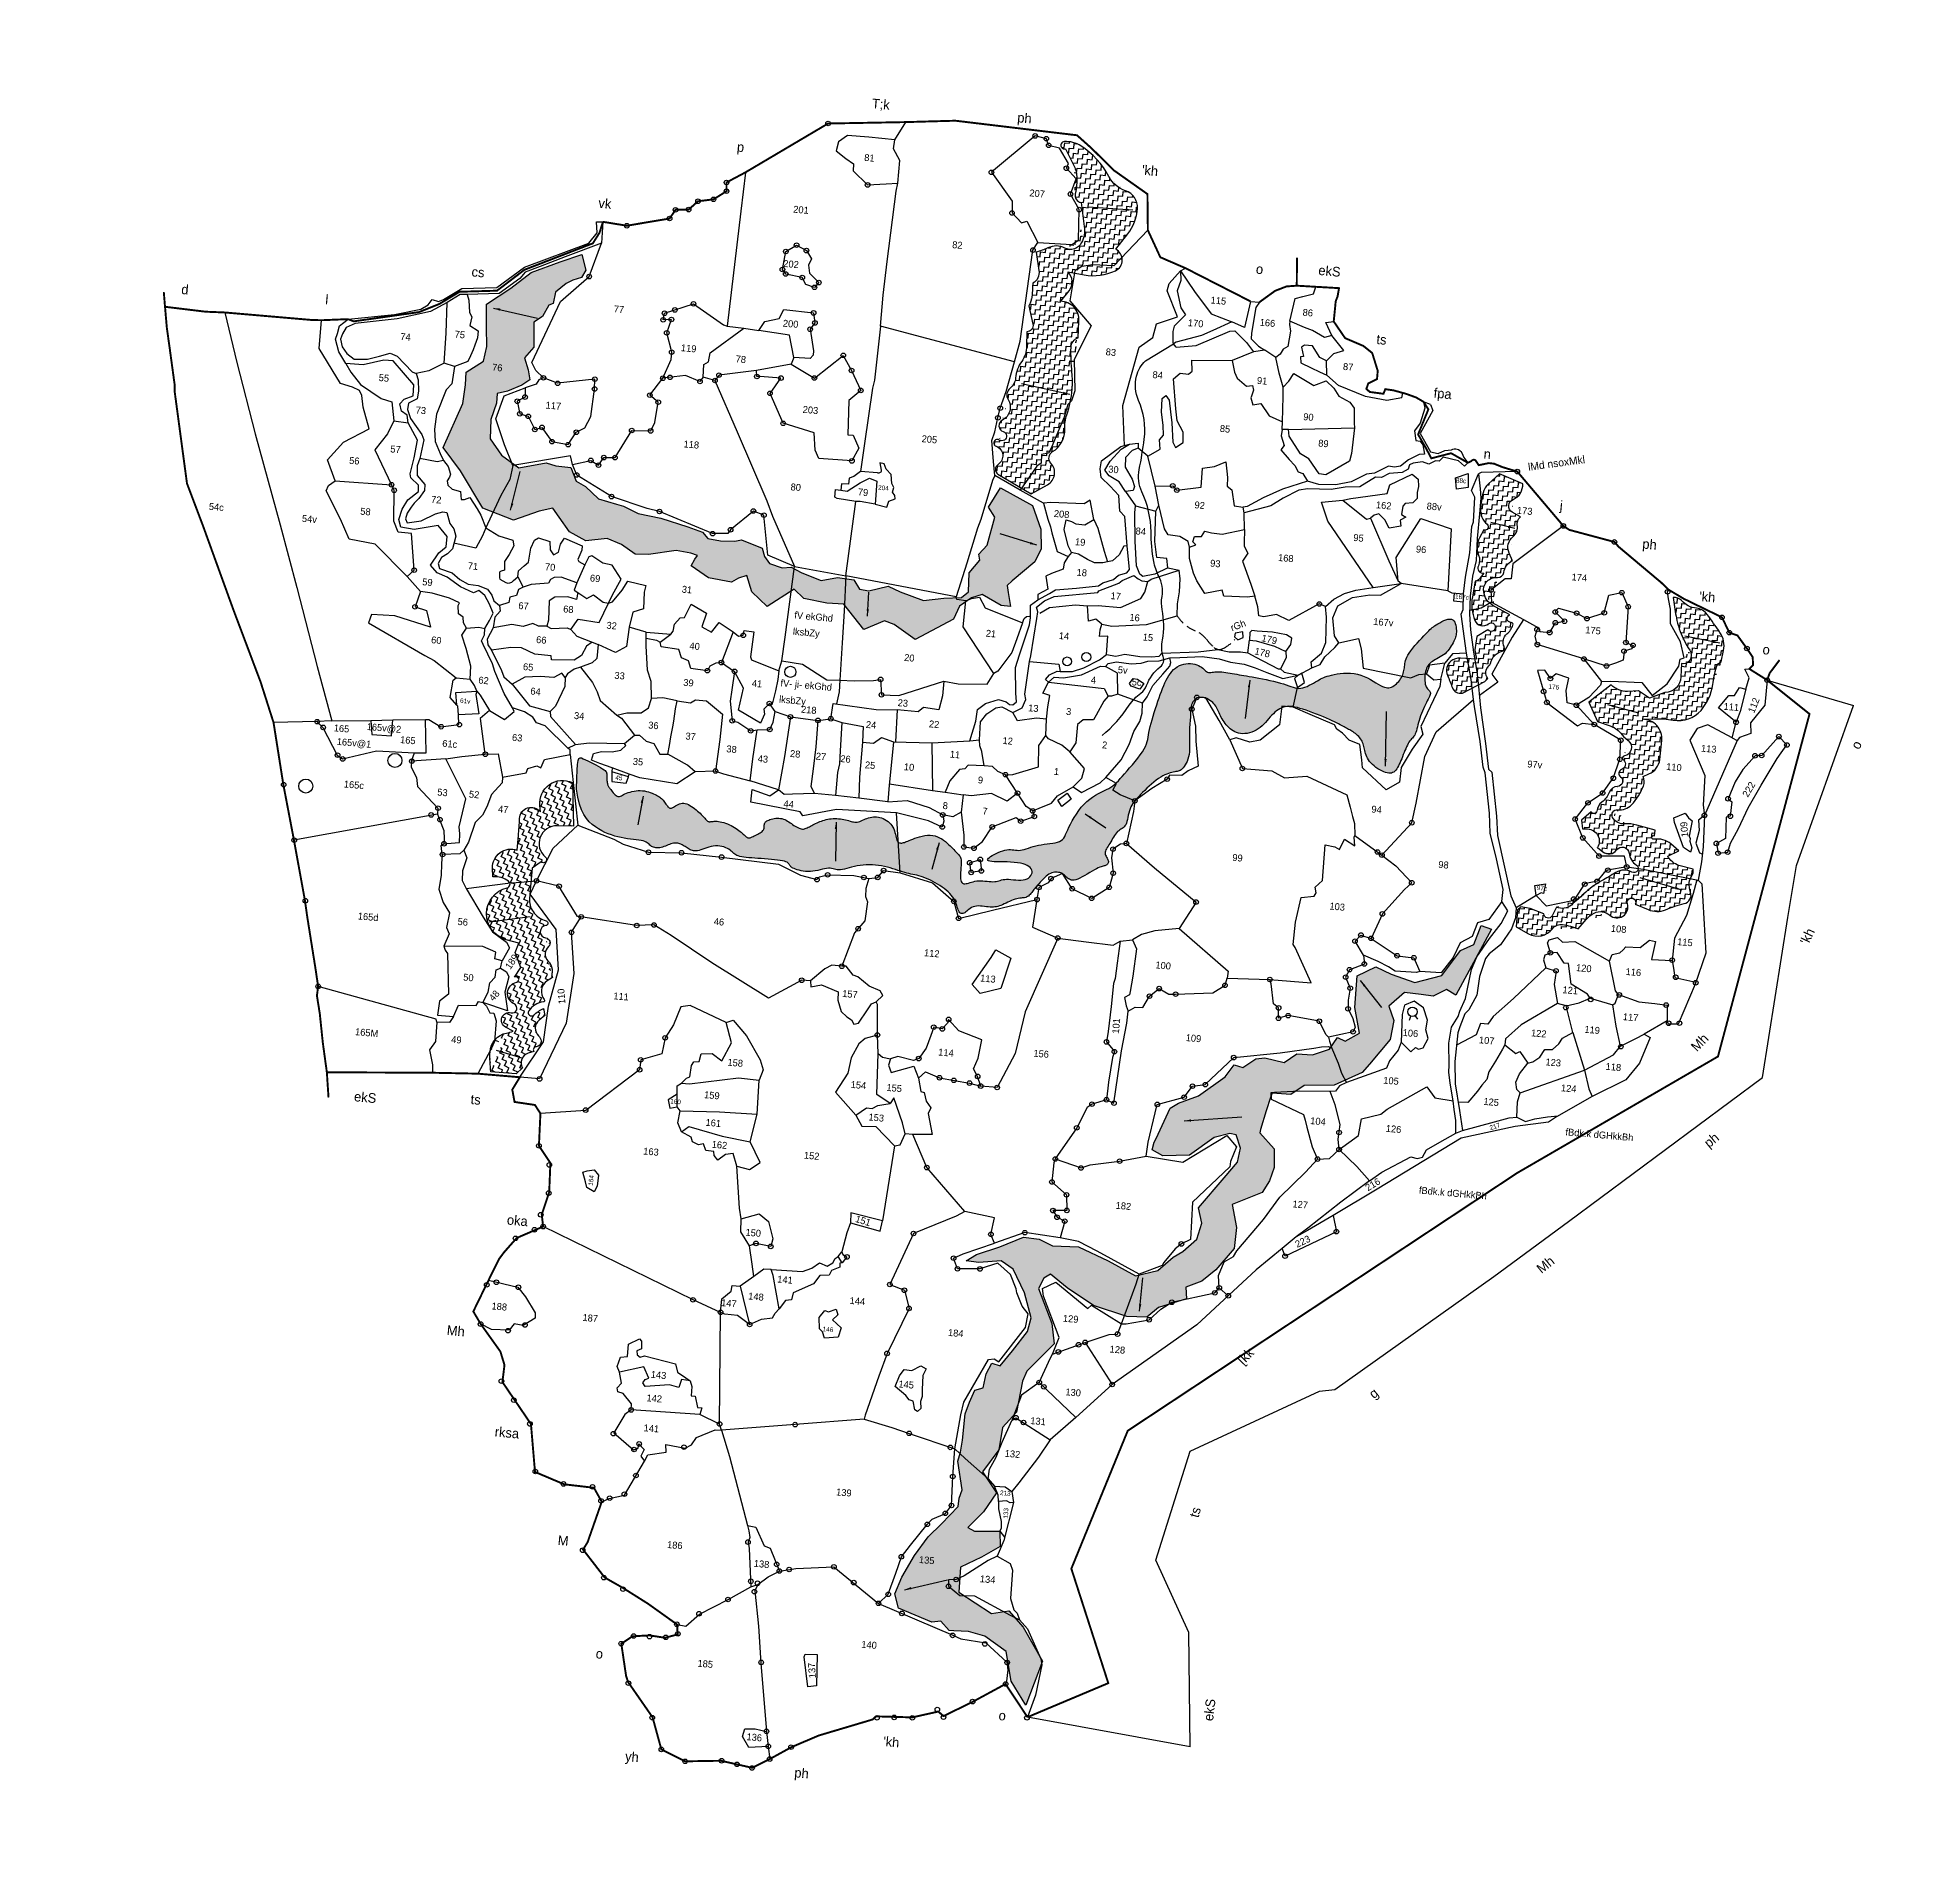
# Model space of a CAD drawing. Header units: metres. Extents: x 333181 to 338057, y 1785471 to 1790230.
import ezdxf
from ezdxf.enums import TextEntityAlignment as Align

# ---------------------------------------------------------------- set-up
doc = ezdxf.new("R2010")
doc.units = ezdxf.units.M
doc.header["$MEASUREMENT"] = 0
for name, pattern in [('DASHDOT', [25.4, 12.7, -6.35, 0, -6.35]), ('DIVIDE', [31.75, 12.7, -6.35, 0, -6.35, 0, -6.35]), ('HIDDEN', [0.375, 0.25, -0.125])]:
    doc.linetypes.add(name, pattern=pattern)
for name, color, linetype in [('LEGEND', 1, 'Continuous'), ('LINE_WATER', 4, 'Continuous'), ('OFF', 1, 'Continuous'), ('OTHERS', 1, 'Continuous'), ('POLY_HATCH', 12, 'Continuous'), ('POLY_PARCEL', 6, 'Continuous'), ('POLY_WATER', 4, 'Continuous'), ('SYM_ABADI', 1, 'Continuous'), ('SYM_ARROW', 1, 'Continuous'), ('SYM_STONE', 1, 'Continuous'), ('SYM_WELL', 1, 'Continuous'), ('TEXT_MAPIN', 7, 'Continuous'), ('TEXT_MAPOUT', 7, 'Continuous'), ('TEXT_PARCEL', 7, 'Continuous'), ('V_BOUND_LINE', 7, 'Continuous'), ('V_BOUND_STREAM_LINE', 7, 'DASHDOT'), ('V_DIVIDE_LINE', 7, 'DIVIDE')]:
    doc.layers.add(name, color=color, linetype=linetype)
doc.styles.get("Standard").update_dxf_attribs({"font": 'simplex.shx'})
doc.styles.add('TEXT_MAP', font='', dxfattribs={"height": 0.3})
doc.styles.get('TEXT_MAP').set_extended_font_data('Kruti Dev 050')
doc.dimstyles.get("Standard").update_dxf_attribs({"dimtxt": 0.18, "dimasz": 0.18, "dimexe": 0.18, "dimexo": 0.0625, "dimgap": 0.09, "dimtad": 0, "dimtih": 1, "dimtoh": 1, "dimdec": 4, "dimzin": 0, "dimdsep": 46, "dimtxsty": 'Standard', "dimcen": 0.09, "dimadec": 0, "dimazin": 0, "dimtfac": 1, "dimtdec": 4, "dimtofl": 0, "dimtmove": 0, "dimatfit": 3, "dimfxl": 0, "dimtolj": 1, "dimtzin": 0, "dimarcsym": 0})
pattern_1 = [(0, (2631.2947, 7474.5392), (1.2584954, 1.2584954), [1.2584954, -1.2584954]), (90, (2632.5532, 7474.5392), (-1.2584954, 1.2584954), [1.2584954, -1.2584954])]

# ---------------------------------------------------------------- blocks, each defined once
blk = doc.blocks.new('PAKKAWELL')
blk.add_circle((0, 0), 0.181)
blk = doc.blocks.new('STONE')
blk.add_circle((0, 0), 0.0851)
blk = doc.blocks.new('MOTWELL')
for points in [[(-0.154, 0.296), (-0.08, 0.155)], [(0.154, 0.296), (0.08, 0.155)]]:
    blk.add_lwpolyline(points)
blk.add_circle((0, 0), 0.174)
blk = doc.blocks.new('1235')
at = {"layer": 'POLY_HATCH'}
h = blk.add_hatch(dxfattribs=at)
h.set_pattern_fill('ZIGZAG', color=256, scale=10.067963, style=0)
h.set_pattern_definition(pattern_1)
edge = h.paths.add_edge_path()
edge.add_line((2865.77, 7836.84), (2874.89, 7832.52))
edge.add_line((2874.89, 7832.52), (2878.9, 7835.22))
edge.add_arc((2876.86, 7838.25), 3.65, 304.0065, 407.6662)
edge.add_arc((2880.63, 7842.39), 1.96, 126.4062, 227.6662, ccw=False)
edge.add_arc((2875.5, 7849.35), 6.69, 306.4062, 367.1015)
edge.add_arc((2892.38, 7851.46), 10.32, 166.4433, 187.1015, ccw=False)
edge.add_arc((2854.79, 7860.52), 28.35, 346.4433, 360.2919)
edge.add_arc((2858.86, 7860.54), 24.28, 0.2919, 10.7268)
edge.add_arc((2937.14, 7875.37), 55.39, 183.9919, 190.7268, ccw=False)
edge.add_arc((2884.56, 7871.7), 2.69, 113.373, 183.9919, ccw=False)
edge.add_line((2883.5, 7874.17), (2883.35, 7878.57))
edge.add_arc((2878.45, 7878.41), 4.91, 1.8784, 93.5722)
edge.add_line((2878.14, 7883.3), (2880.07, 7886.19))
edge.add_arc((2877, 7888.25), 3.7, 326.2174, 411.4401)
edge.add_line((2879.3, 7891.14), (2883.66, 7890.71))
edge.add_arc((2884.95, 7903.84), 13.19, 264.406, 300.7572)
edge.add_arc((2890.09, 7895.19), 3.13, 300.7572, 427.636)
edge.add_line((2891.28, 7898.09), (2894.02, 7902.36))
edge.add_arc((2883.54, 7909.07), 12.44, 327.3557, 360.5351)
edge.add_arc((2891.47, 7909.14), 4.51, 0.5351, 77.1119)
edge.add_arc((2894.16, 7920.89), 7.55, 212.2599, 257.1119, ccw=False)
edge.add_arc((2870.32, 7905.85), 20.64, 32.2599, 62.5657)
edge.add_arc((2876.42, 7917.6), 7.4, 62.5657, 97.609)
edge.add_arc((2875.57, 7923.98), 0.967, 97.609, 288.0234)
edge.add_line((2875.87, 7923.06), (2878.35, 7919.13))
edge.add_arc((2871.79, 7914.99), 7.75, 8.5352, 32.2537, ccw=False)
edge.add_arc((2864.39, 7913.88), 15.24, -8.5352, 8.5352, ccw=False)
edge.add_arc((2881.3, 7911.34), 1.86, 171.4648, 265.9087)
edge.add_line((2881.17, 7909.49), (2882.55, 7903.29))
edge.add_arc((2875.45, 7901.71), 7.27, -21.6966, 12.54, ccw=False)
edge.add_arc((2879.22, 7900.21), 3.21, 248.0538, 338.3034, ccw=False)
edge.add_arc((2876.14, 7892.57), 5.02, 68.0538, 120.7352)
edge.add_arc((2865.78, 7909.99), 15.25, 288.3574, 300.7352, ccw=False)
edge.add_line((2870.59, 7895.52), (2871.78, 7890.8))
edge.add_arc((2868.68, 7890.01), 3.2, -55.3633, 14.2149, ccw=False)
edge.add_line((2870.5, 7887.38), (2870.59, 7884.4))
edge.add_arc((2863.8, 7884.2), 6.79, -24.2793, 1.6382, ccw=False)
edge.add_line((2869.99, 7881.41), (2871.44, 7876.71))
edge.add_arc((2869.86, 7876.23), 1.65, -85.6742, 17.1915, ccw=False)
edge.add_line((2869.99, 7874.58), (2870.31, 7870.85))
edge.add_arc((2863.46, 7870.26), 6.87, -30.7288, 4.89, ccw=False)
edge.add_arc((2876.69, 7862.39), 8.52, 149.2712, 180.5641)
edge.add_arc((2864.35, 7862.27), 3.83, -46.5812, 0.5641, ccw=False)
edge.add_arc((2868.53, 7857.86), 2.25, 133.4188, 216.7736)
edge.add_arc((2863.7, 7854.25), 3.78, -58.0329, 36.7736, ccw=False)
edge.add_arc((2866.55, 7849.67), 1.62, 121.9671, 257.562)
edge.add_arc((2865.94, 7846.87), 1.24, -118.2443, 77.562, ccw=False)
edge.add_arc((2864.91, 7844.96), 0.925, 61.7557, 254.6035)
edge.add_arc((2863.95, 7841.49), 2.68, -51.9624, 74.6035, ccw=False)
edge.add_arc((2866.56, 7838.16), 1.54, 128.0376, 239.3462)
h = blk.add_hatch(dxfattribs=at)
h.set_pattern_fill('ZIGZAG', color=256, scale=10.067963, angle=290, style=0)
h.set_pattern_definition([(290, (2631.2947, 7474.5392), (1.6130296, -0.752168), [1.2584954, -1.2584954]), (20, (2631.7251, 7473.3566), (0.752168, 1.6130296), [1.2584954, -1.2584954])])
h.paths.add_polyline_path([(2790.22, 7815), (2791.77, 7813.49), (2795.09, 7813.14), (2798.88, 7813.4), (2800.53, 7813.92), (2806.11, 7812.23), (2806.96, 7810.05), (2808.36, 7808.41), (2811.81, 7807.5), (2814.12, 7807.93), (2817.03, 7806.72), (2822.21, 7805.12), (2826.4, 7806.33), (2830.7, 7806.03), (2832.36, 7803.77), (2834.85, 7803.53), (2839.76, 7805.17), (2843.03, 7803.96), (2849.28, 7802.26), (2854.53, 7803.36), (2859.14, 7803.9), (2860.78, 7805.6), (2860.59, 7810.57), (2863.03, 7814.04), (2862.68, 7815.59), (2864.62, 7818.13), (2865.95, 7825.58), (2864.07, 7828.07), (2866.74, 7833.36), (2875.49, 7829.52), (2878.18, 7823.5), (2878.74, 7818.43), (2877.39, 7814.89), (2871.92, 7809.43), (2870.73, 7808.08), (2871.13, 7806.26), (2872.08, 7802.69), (2869.62, 7802.77), (2864.47, 7805.23), (2861.7, 7804.04), (2858.84, 7801.59), (2857.57, 7798.1), (2848.02, 7791.97), (2842.24, 7795.38), (2839.62, 7796.09), (2834.47, 7793.4), (2828.65, 7799.51), (2824.22, 7799.35), (2818.11, 7800.06), (2815.42, 7802.28), (2808.79, 7797.17), (2804.44, 7800.61), (2802.77, 7804.72), (2800.63, 7803.85), (2798.93, 7802.6), (2792.83, 7803.23), (2788.07, 7806.01), (2788.87, 7807.75), (2789.5, 7808.78), (2787.68, 7809.25), (2783.85, 7809.58), (2776.72, 7807.92), (2773.23, 7807.76), (2769.42, 7809.9), (2765.62, 7811.17), (2760.12, 7810.06), (2755.6, 7812.04), (2752.59, 7815.6), (2750.75, 7817.76), (2747.26, 7816.73), (2740.84, 7813.8), (2732.59, 7816.17), (2725.91, 7825.38), (2720.83, 7831.08), (2724.95, 7843.01), (2725.19, 7847.92), (2725.11, 7851.2), (2729.39, 7854.45), (2729.87, 7858.33), (2729.32, 7863.42), (2728.84, 7869.36), (2734.8, 7874.06), (2739.72, 7878.65), (2747.01, 7882.06), (2752.51, 7884.49), (2753.86, 7880.46), (2752.96, 7878.52), (2750.72, 7877.62), (2749.08, 7876.58), (2746.46, 7874.04), (2746.16, 7871.05), (2745.04, 7870.53), (2743.7, 7867.47), (2741.53, 7865.76), (2741.76, 7863.07), (2742.14, 7859.29), (2739.97, 7856.31), (2741.16, 7853.25), (2741.84, 7850.71), (2739.89, 7849.14), (2736.3, 7847.23), (2733.68, 7846.34), (2733.68, 7843.8), (2732.56, 7839.47), (2732.86, 7834.4), (2736.22, 7830.44), (2741.01, 7827.49), (2747.96, 7829.43), (2750.57, 7828.91), (2754.53, 7828.84), (2756.18, 7825.33), (2758.79, 7824.21), (2762.45, 7821.3), (2767.19, 7820.31), (2769.13, 7819.93), (2773.09, 7818.37), (2779.07, 7817.7), (2786.34, 7816.05)])
h = blk.add_hatch(dxfattribs=at)
h.set_pattern_fill('ZIGZAG', color=256, scale=10.067963, style=0)
h.set_pattern_definition(pattern_1)
edge = h.paths.add_edge_path()
edge.add_line((2991.65, 7790.52), (2997.17, 7794.08))
edge.add_line((2997.17, 7794.08), (2997.92, 7794.94))
edge.add_arc((2999.58, 7796.6), 2.35, 134.9724, 225.0276, ccw=False)
edge.add_arc((2997.08, 7799.1), 1.19, 314.9724, 351.8532)
edge.add_arc((3002.51, 7798.33), 4.29, 109.8662, 171.8532, ccw=False)
edge.add_arc((3000.77, 7803.14), 0.829, 289.8662, 392.0485)
edge.add_arc((3003.78, 7805.03), 2.72, 135.1017, 212.0485, ccw=False)
edge.add_arc((2998.07, 7810.72), 5.34, 315.1017, 345.5741)
edge.add_arc((3002.75, 7809.51), 0.508, 345.5741, 456.3093)
edge.add_arc((3002.58, 7811.03), 1.02, 112.3817, 276.3093, ccw=False)
edge.add_line((3002.19, 7811.98), (2997.57, 7814.06))
edge.add_arc((2999.54, 7818.43), 4.8, 192.0399, 245.7208, ccw=False)
edge.add_arc((2998.11, 7818.13), 3.33, 89.6181, 192.0399, ccw=False)
edge.add_arc((2998.14, 7822.95), 1.49, 269.6181, 356.6316)
edge.add_arc((3003.75, 7822.62), 4.12, 121.3922, 176.6316, ccw=False)
edge.add_line((3001.6, 7826.14), (3000.57, 7828.06))
edge.add_arc((3003.85, 7829.82), 3.72, 134.7957, 208.2459, ccw=False)
edge.add_arc((2998.96, 7834.74), 3.21, 314.7957, 374.666)
edge.add_arc((3004.15, 7836.1), 2.15, 131.4483, 194.666, ccw=False)
edge.add_line((3002.73, 7837.71), (3000.48, 7838.74))
edge.add_arc((3001.26, 7840.45), 1.88, 117.788, 245.3973, ccw=False)
edge.add_arc((2998.45, 7845.77), 4.14, 297.788, 369.0377)
edge.add_line((3002.54, 7846.42), (2996.26, 7848.43))
edge.add_line((2996.26, 7848.43), (2993.64, 7845.62))
edge.add_arc((2997.08, 7842.4), 4.71, 136.9474, 171.5896)
edge.add_arc((3018.42, 7839.24), 26.29, 171.5896, 180.602)
edge.add_arc((2997.02, 7839.02), 4.88, 180.602, 234.7354)
edge.add_arc((2993.71, 7834.34), 0.848, -107.9096, 54.7354, ccw=False)
edge.add_line((2993.45, 7833.54), (2992.5, 7831.32))
edge.add_arc((2997.27, 7829.27), 5.19, 156.7213, 208.0552)
edge.add_arc((2989.66, 7825.21), 3.43, -20.4198, 28.0552, ccw=False)
edge.add_arc((2994.13, 7823.54), 1.35, 159.5802, 284.115)
edge.add_line((2994.46, 7822.23), (2993.43, 7820.64))
edge.add_arc((2992.2, 7821.44), 1.47, 277.8228, 327.0696, ccw=False)
edge.add_line((2992.4, 7819.99), (2992.03, 7815.82))
edge.add_arc((3002.97, 7814.84), 10.98, 174.8984, 207.7427)
edge.add_arc((2995.24, 7810.78), 2.25, 207.7427, 314.3291)
edge.add_arc((2997.59, 7808.37), 1.11, -134.3291, 134.3291, ccw=False)
edge.add_line((2996.81, 7807.58), (2994.09, 7805.6))
edge.add_line((2994.09, 7805.6), (2993.9, 7802.05))
edge.add_arc((3007.54, 7804.61), 13.88, 190.6297, 200.6835)
edge.add_line((2994.56, 7799.71), (2990.34, 7799.62))
edge.add_arc((2990.42, 7796.03), 3.59, 91.2718, 134.5528)
edge.add_arc((2990.12, 7796.34), 3.15, 134.5528, 208.3695)
edge.add_arc((2939.93, 7769.24), 53.88, 24.8049, 28.3695, ccw=False)
edge.add_arc((2991.03, 7792.86), 2.41, 204.8049, 284.8258)
h = blk.add_hatch(dxfattribs=at)
h.set_pattern_fill('ZIGZAG', color=256, scale=10.067963, style=0)
h.set_pattern_definition(pattern_1)
edge = h.paths.add_edge_path()
edge.add_line((3010.94, 7735.38), (3011.02, 7730.99))
edge.add_line((3011.02, 7730.99), (3014.33, 7729.45))
edge.add_arc((3016.37, 7733.85), 4.84, 245.0772, 328.2909)
edge.add_arc((3022.85, 7729.84), 2.77, 86.1748, 148.2909, ccw=False)
edge.add_arc((3021.82, 7714.41), 18.24, 72.862, 86.1748, ccw=False)
edge.add_line((3027.19, 7731.84), (3029.04, 7734.45))
edge.add_arc((3034.77, 7730.4), 7.02, 122.8502, 144.7564, ccw=False)
edge.add_arc((3032.9, 7733.31), 3.56, 52.8318, 122.8502, ccw=False)
edge.add_arc((3036.77, 7738.42), 2.85, 232.8318, 383.1563)
edge.add_arc((3040.42, 7739.98), 1.11, -18.9182, 203.1563, ccw=False)
edge.add_line((3041.47, 7739.62), (3044.94, 7738.46))
edge.add_arc((3046.76, 7743.94), 5.77, 251.5816, 298.0971)
edge.add_arc((3063.19, 7713.17), 29.11, 108.0333, 118.0971, ccw=False)
edge.add_arc((3053.46, 7743.04), 2.31, 288.0333, 384.5208)
edge.add_arc((3061, 7746.48), 5.98, 180.1804, 204.5208, ccw=False)
edge.add_arc((3058.6, 7746.47), 3.58, 150.5508, 180.1804, ccw=False)
edge.add_arc((3053.41, 7749.4), 2.38, 330.5508, 374.5721)
edge.add_line((3055.72, 7750), (3051.94, 7750.69))
edge.add_arc((3052.79, 7755.33), 4.72, 211.7889, 259.6021, ccw=False)
edge.add_line((3048.79, 7752.85), (3051.58, 7754.45))
edge.add_line((3051.58, 7754.45), (3049.34, 7756.07))
edge.add_arc((3046.25, 7751.82), 5.25, 53.9989, 105.4108)
edge.add_arc((3044.72, 7757.36), 0.493, 74.5892, 285.4108, ccw=False)
edge.add_line((3044.86, 7757.84), (3044.92, 7759.33))
edge.add_line((3044.92, 7759.33), (3040.03, 7760.22))
edge.add_arc((3038.47, 7751.55), 8.8, 79.7749, 100.2251)
edge.add_arc((3036.32, 7763.45), 3.29, 213.4176, 280.2251, ccw=False)
edge.add_arc((3034.71, 7762.39), 1.36, 89.0562, 213.4176, ccw=False)
edge.add_arc((3034.8, 7768.09), 4.35, 269.0562, 321.3035)
edge.add_arc((3026.7, 7774.59), 14.73, 321.3035, 343.9481)
edge.add_arc((3037.65, 7771.44), 3.34, 343.9481, 388.4041)
edge.add_line((3040.58, 7773.02), (3042.01, 7773.77))
edge.add_arc((3039.84, 7777.93), 4.69, 297.6233, 358.1418)
edge.add_line((3044.53, 7777.78), (3044.59, 7782.76))
edge.add_arc((3039.54, 7782.82), 5.05, 359.2801, 455.1802)
edge.add_line((3039.08, 7787.85), (3042.21, 7788.26))
edge.add_arc((3045.05, 7766.44), 22, 84.6172, 97.4243, ccw=False)
edge.add_arc((3047.84, 7796.03), 7.72, 264.6172, 324.3965)
edge.add_arc((3043.36, 7799.23), 13.22, 324.3965, 356.7594)
edge.add_arc((3096.5, 7796.22), 40, 170.001, 176.7594, ccw=False)
edge.add_arc((3058.97, 7802.84), 1.89, 111.9631, 170.001, ccw=False)
edge.add_line((3058.26, 7804.59), (3058.61, 7807.61))
edge.add_arc((3052.49, 7808.32), 6.16, 353.4148, 399.3941)
edge.add_arc((2910.01, 7691.31), 190.53, 39.3941, 41.1331)
edge.add_arc((3050.53, 7814.03), 3.97, 41.1331, 89.0213)
edge.add_arc((3050.7, 7824.18), 6.18, 227.4139, 269.0213, ccw=False)
edge.add_arc((3044.81, 7817.76), 2.53, 47.4139, 102.1039)
edge.add_line((3044.28, 7820.24), (3044.56, 7819.02))
edge.add_arc((3114.88, 7835.22), 72.17, 192.9768, 196.8231)
edge.add_arc((3063.4, 7819.66), 18.39, 196.8231, 205.9555)
edge.add_arc((3069.92, 7822.83), 25.63, 205.9555, 218.254)
edge.add_arc((3047.87, 7805.45), 2.44, -38.254, 38.254, ccw=False)
edge.add_arc((3048.27, 7805.14), 1.94, 260.5394, 321.746, ccw=False)
edge.add_line((3047.95, 7803.23), (3048.13, 7799.77))
edge.add_arc((3043.94, 7799.55), 4.19, -84.6884, 2.923, ccw=False)
edge.add_line((3044.33, 7795.38), (3040.4, 7793.53))
edge.add_line((3040.4, 7793.53), (3037.37, 7795.13))
edge.add_line((3037.37, 7795.13), (3034.58, 7794.78))
edge.add_arc((3033.87, 7800.4), 5.67, 229.6479, 277.2681, ccw=False)
edge.add_line((3030.19, 7796.08), (3024.73, 7791.09))
edge.add_line((3024.73, 7791.09), (3027.45, 7786.23))
edge.add_line((3027.45, 7786.23), (3030.83, 7785.4))
edge.add_arc((3029.31, 7779.19), 6.4, 35.609, 76.2133, ccw=False)
edge.add_line((3034.51, 7782.91), (3035.88, 7781.99))
edge.add_arc((3034.61, 7780.1), 2.28, -74.1937, 56.0608, ccw=False)
edge.add_arc((3035.39, 7777.33), 0.598, 105.8063, 235.2512)
edge.add_arc((3034.21, 7775.63), 1.47, -65.8906, 55.2512, ccw=False)
edge.add_arc((3035.25, 7773.31), 1.07, 114.1094, 238.731)
edge.add_arc((3033.98, 7771.21), 1.38, -82.3962, 58.731, ccw=False)
edge.add_arc((3034.49, 7767.35), 2.51, 97.6038, 163.5442)
edge.add_arc((3026.27, 7769.78), 6.06, 313.2152, 343.5442, ccw=False)
edge.add_arc((3032.88, 7762.75), 3.59, 133.2152, 177.0153)
edge.add_arc((3028.55, 7762.97), 0.752, 206.4992, 357.0153, ccw=False)
edge.add_line((3027.87, 7762.64), (3025.56, 7760.21))
edge.add_line((3025.56, 7760.21), (3026.03, 7758.02))
edge.add_line((3026.03, 7758.02), (3027.34, 7758.08))
edge.add_arc((3027.48, 7754.91), 3.17, -27.2281, 92.6001, ccw=False)
edge.add_line((3030.31, 7753.45), (3031.85, 7752.45))
edge.add_arc((3033.21, 7754.54), 2.5, 236.8468, 329.159)
edge.add_arc((3036.91, 7752.33), 1.81, 12.598, 149.159, ccw=False)
edge.add_arc((3043.12, 7753.72), 4.55, 192.598, 239.991)
edge.add_arc((3040.3, 7748.84), 1.08, -114.7358, 59.991, ccw=False)
edge.add_arc((3038.15, 7744.16), 4.07, 65.2642, 127.404)
edge.add_arc((2993.65, 7802.34), 69.18, 303.8233, 307.404, ccw=False)
edge.add_arc((3044.49, 7726.47), 22.15, 123.8233, 138.7395)
edge.add_arc((2978.91, 7784.01), 65.09, 314.9006, 318.7395, ccw=False)
edge.add_arc((3022.2, 7740.57), 3.77, 252.6728, 314.9006, ccw=False)
edge.add_line((3021.07, 7736.97), (3020.08, 7734.66))
edge.add_arc((3019.03, 7735.11), 1.14, 186.0036, 336.7814, ccw=False)
edge.add_line((3017.89, 7734.99), (3014.18, 7736.05))
edge.add_line((3014.18, 7736.05), (3011.73, 7736.24))
edge.add_line((3011.73, 7736.24), (3010.94, 7735.38))
h = blk.add_hatch(dxfattribs=at)
h.set_pattern_fill('ZIGZAG', color=256, scale=10.067963, style=0)
h.set_pattern_definition(pattern_1)
h.paths.add_polyline_path([(2763.4, 7745.22), (2763.2, 7748.06), (2763.08, 7750.19), (2763.06, 7751.7), (2763.13, 7752.68), (2763.3, 7753.24), (2763.57, 7753.46), (2763.94, 7753.45), (2764.41, 7753.3), (2764.99, 7753.08), (2765.65, 7752.84), (2766.36, 7752.57), (2767.1, 7752.28), (2767.82, 7751.98), (2768.51, 7751.69), (2769.14, 7751.4), (2769.67, 7751.14), (2770.08, 7750.91), (2770.38, 7750.7), (2770.6, 7750.5), (2770.74, 7750.31), (2770.83, 7750.13), (2770.87, 7749.93), (2770.9, 7749.73), (2770.91, 7749.5), (2770.94, 7749.26), (2770.97, 7748.99), (2771.01, 7748.71), (2771.05, 7748.42), (2771.1, 7748.15), (2771.16, 7747.88), (2771.21, 7747.63), (2771.27, 7747.42), (2771.32, 7747.23), (2771.38, 7747.07), (2771.45, 7746.93), (2771.53, 7746.8), (2771.62, 7746.66), (2771.74, 7746.52), (2771.88, 7746.35), (2772.05, 7746.16), (2772.26, 7745.93), (2772.49, 7745.67), (2772.74, 7745.4), (2773, 7745.14), (2773.27, 7744.89), (2773.54, 7744.66), (2773.81, 7744.48), (2774.06, 7744.35), (2774.29, 7744.29), (2774.51, 7744.28), (2774.73, 7744.33), (2774.95, 7744.42), (2775.19, 7744.56), (2775.46, 7744.72), (2775.75, 7744.9), (2776.09, 7745.09), (2776.47, 7745.29), (2776.9, 7745.5), (2777.36, 7745.69), (2777.85, 7745.87), (2778.37, 7746.03), (2778.9, 7746.17), (2779.45, 7746.27), (2780, 7746.33), (2780.55, 7746.34), (2781.09, 7746.31), (2781.62, 7746.25), (2782.14, 7746.16), (2782.63, 7746.05), (2783.1, 7745.92), (2783.53, 7745.79), (2783.93, 7745.64), (2784.3, 7745.5), (2784.62, 7745.36), (2784.92, 7745.22), (2785.19, 7745.07), (2785.44, 7744.91), (2785.68, 7744.74), (2785.9, 7744.55), (2786.12, 7744.35), (2786.34, 7744.12), (2786.56, 7743.88), (2786.77, 7743.64), (2786.98, 7743.39), (2787.19, 7743.16), (2787.38, 7742.95), (2787.56, 7742.76), (2787.73, 7742.61), (2787.89, 7742.49), (2788.04, 7742.42), (2788.18, 7742.39), (2788.33, 7742.4), (2788.48, 7742.44), (2788.65, 7742.52), (2788.83, 7742.64), (2789.04, 7742.78), (2789.28, 7742.96), (2789.54, 7743.16), (2789.83, 7743.36), (2790.14, 7743.55), (2790.47, 7743.73), (2790.83, 7743.88), (2791.2, 7743.97), (2791.59, 7744.02), (2791.99, 7743.99), (2792.4, 7743.91), (2792.83, 7743.77), (2793.25, 7743.58), (2793.68, 7743.36), (2794.11, 7743.12), (2794.52, 7742.86), (2794.93, 7742.58), (2795.32, 7742.31), (2795.69, 7742.04), (2796.05, 7741.77), (2796.38, 7741.51), (2796.69, 7741.26), (2796.97, 7741.03), (2797.23, 7740.8), (2797.45, 7740.6), (2797.64, 7740.42), (2797.8, 7740.26), (2797.94, 7740.12), (2798.08, 7740), (2798.21, 7739.91), (2798.35, 7739.85), (2798.5, 7739.81), (2798.66, 7739.8), (2798.86, 7739.82), (2799.09, 7739.86), (2799.34, 7739.91), (2799.63, 7739.96), (2799.94, 7740.02), (2800.29, 7740.06), (2800.66, 7740.09), (2801.07, 7740.09), (2801.51, 7740.06), (2801.97, 7740), (2802.46, 7739.91), (2802.95, 7739.79), (2803.45, 7739.65), (2803.94, 7739.49), (2804.43, 7739.31), (2804.9, 7739.11), (2805.34, 7738.9), (2805.77, 7738.68), (2806.16, 7738.45), (2806.54, 7738.22), (2806.88, 7737.99), (2807.2, 7737.77), (2807.5, 7737.56), (2807.76, 7737.36), (2808, 7737.18), (2808.22, 7737.01), (2808.42, 7736.87), (2808.59, 7736.75), (2808.76, 7736.65), (2808.91, 7736.58), (2809.06, 7736.52), (2809.2, 7736.5), (2809.34, 7736.5), (2809.48, 7736.53), (2809.64, 7736.58), (2809.8, 7736.65), (2809.98, 7736.75), (2810.18, 7736.86), (2810.4, 7736.99), (2810.65, 7737.14), (2810.93, 7737.3), (2811.22, 7737.47), (2811.53, 7737.66), (2811.83, 7737.85), (2812.12, 7738.06), (2812.39, 7738.27), (2812.61, 7738.48), (2812.8, 7738.7), (2812.92, 7738.92), (2813, 7739.15), (2813.04, 7739.37), (2813.06, 7739.59), (2813.05, 7739.8), (2813.04, 7740), (2813.03, 7740.2), (2813.04, 7740.39), (2813.06, 7740.57), (2813.11, 7740.73), (2813.19, 7740.89), (2813.3, 7741.04), (2813.44, 7741.18), (2813.62, 7741.32), (2813.84, 7741.46), (2814.09, 7741.6), (2814.39, 7741.74), (2814.72, 7741.88), (2815.08, 7742.01), (2815.47, 7742.12), (2815.86, 7742.21), (2816.27, 7742.28), (2816.68, 7742.31), (2817.09, 7742.31), (2817.48, 7742.27), (2817.86, 7742.19), (2818.24, 7742.07), (2818.61, 7741.93), (2818.97, 7741.77), (2819.33, 7741.59), (2819.69, 7741.4), (2820.05, 7741.2), (2820.41, 7741), (2820.77, 7740.8), (2821.13, 7740.62), (2821.48, 7740.45), (2821.82, 7740.3), (2822.15, 7740.17), (2822.46, 7740.08), (2822.76, 7740.03), (2823.04, 7740.02), (2823.3, 7740.05), (2823.56, 7740.11), (2823.8, 7740.2), (2824.05, 7740.32), (2824.29, 7740.47), (2824.55, 7740.63), (2824.81, 7740.8), (2825.09, 7740.98), (2825.39, 7741.18), (2825.71, 7741.37), (2826.03, 7741.57), (2826.37, 7741.77), (2826.72, 7741.97), (2827.08, 7742.17), (2827.45, 7742.36), (2827.82, 7742.54), (2828.21, 7742.72), (2828.6, 7742.88), (2829.01, 7743.03), (2829.43, 7743.16), (2829.86, 7743.28), (2830.31, 7743.38), (2830.77, 7743.46), (2831.24, 7743.51), (2831.73, 7743.54), (2832.22, 7743.55), (2832.7, 7743.54), (2833.18, 7743.52), (2833.65, 7743.48), (2834.09, 7743.43), (2834.51, 7743.36), (2834.89, 7743.29), (2835.25, 7743.21), (2835.59, 7743.14), (2835.91, 7743.08), (2836.22, 7743.04), (2836.53, 7743.02), (2836.83, 7743.04), (2837.15, 7743.09), (2837.47, 7743.2), (2837.8, 7743.34), (2838.14, 7743.5), (2838.5, 7743.69), (2838.86, 7743.89), (2839.23, 7744.09), (2839.61, 7744.28), (2840.01, 7744.46), (2840.41, 7744.61), (2840.82, 7744.73), (2841.24, 7744.82), (2841.66, 7744.88), (2842.09, 7744.91), (2842.53, 7744.89), (2842.97, 7744.84), (2843.41, 7744.75), (2843.86, 7744.62), (2844.31, 7744.44), (2844.74, 7744.22), (2845.16, 7743.97), (2845.56, 7743.67), (2845.93, 7743.35), (2846.26, 7742.98), (2846.56, 7742.58), (2846.81, 7742.16), (2847.02, 7741.71), (2847.2, 7741.25), (2847.35, 7740.8), (2847.49, 7740.37), (2847.63, 7739.97), (2847.76, 7739.61), (2847.9, 7739.3), (2848.05, 7739.06), (2848.22, 7738.88), (2848.4, 7738.75), (2848.59, 7738.67), (2848.8, 7738.64), (2849, 7738.64), (2849.22, 7738.67), (2849.44, 7738.73), (2849.66, 7738.81), (2849.9, 7738.91), (2850.15, 7739.03), (2850.43, 7739.17), (2850.75, 7739.33), (2851.11, 7739.52), (2851.52, 7739.72), (2851.98, 7739.95), (2852.51, 7740.19), (2853.1, 7740.45), (2853.72, 7740.7), (2854.38, 7740.92), (2855.06, 7741.12), (2855.75, 7741.27), (2856.43, 7741.36), (2857.1, 7741.37), (2857.74, 7741.29), (2858.36, 7741.14), (2858.95, 7740.93), (2859.51, 7740.66), (2860.04, 7740.36), (2860.54, 7740.03), (2861.01, 7739.69), (2861.45, 7739.36), (2861.86, 7739.03), (2862.24, 7738.72), (2862.59, 7738.42), (2862.91, 7738.14), (2863.2, 7737.88), (2863.48, 7737.64), (2863.73, 7737.42), (2863.96, 7737.22), (2864.17, 7737.04), (2864.37, 7736.87), (2864.54, 7736.7), (2864.69, 7736.51), (2864.83, 7736.28), (2864.94, 7736.01), (2865.03, 7735.68), (2865.1, 7735.27), (2865.14, 7734.78), (2865.17, 7734.22), (2865.19, 7733.62), (2865.2, 7732.99), (2865.22, 7732.37), (2865.24, 7731.77), (2865.29, 7731.22), (2865.35, 7730.74), (2865.45, 7730.34), (2865.57, 7730.03), (2865.72, 7729.79), (2865.9, 7729.63), (2866.11, 7729.54), (2866.34, 7729.5), (2866.6, 7729.51), (2866.88, 7729.57), (2867.19, 7729.67), (2867.53, 7729.8), (2867.89, 7729.94), (2868.28, 7730.09), (2868.69, 7730.25), (2869.13, 7730.39), (2869.6, 7730.51), (2870.1, 7730.6), (2870.63, 7730.66), (2871.18, 7730.69), (2871.73, 7730.69), (2872.28, 7730.68), (2872.82, 7730.68), (2873.34, 7730.68), (2873.83, 7730.7), (2874.28, 7730.75), (2874.67, 7730.83), (2875.03, 7730.94), (2875.37, 7731.07), (2875.71, 7731.21), (2876.05, 7731.35), (2876.42, 7731.47), (2876.84, 7731.58), (2877.32, 7731.65), (2877.86, 7731.69), (2878.46, 7731.7), (2879.1, 7731.69), (2879.75, 7731.69), (2880.41, 7731.71), (2881.04, 7731.75), (2881.64, 7731.84), (2882.18, 7731.99), (2882.65, 7732.2), (2883.04, 7732.47), (2883.35, 7732.79), (2883.58, 7733.15), (2883.73, 7733.52), (2883.8, 7733.9), (2883.78, 7734.28), (2883.67, 7734.63), (2883.48, 7734.96), (2883.2, 7735.25), (2882.84, 7735.51), (2882.39, 7735.73), (2881.86, 7735.91), (2881.24, 7736.06), (2880.54, 7736.16), (2879.76, 7736.21), (2878.9, 7736.22), (2877.99, 7736.2), (2877.05, 7736.15), (2876.12, 7736.08), (2875.23, 7736.02), (2874.4, 7735.96), (2873.66, 7735.93), (2873.04, 7735.92), (2872.56, 7735.95), (2872.23, 7736.03), (2872.03, 7736.14), (2871.95, 7736.28), (2871.98, 7736.47), (2872.12, 7736.68), (2872.35, 7736.92), (2872.66, 7737.2), (2873.06, 7737.49), (2873.51, 7737.81), (2874.02, 7738.12), (2874.55, 7738.43), (2875.11, 7738.72), (2875.67, 7738.97), (2876.22, 7739.18), (2876.75, 7739.34), (2877.24, 7739.43), (2877.7, 7739.46), (2878.14, 7739.47), (2878.57, 7739.45), (2878.98, 7739.43), (2879.4, 7739.42), (2879.83, 7739.44), (2880.27, 7739.51), (2880.73, 7739.63), (2881.22, 7739.81), (2881.74, 7740.02), (2882.29, 7740.26), (2882.87, 7740.51), (2883.49, 7740.77), (2884.14, 7741.02), (2884.83, 7741.24), (2885.55, 7741.44), (2886.3, 7741.61), (2887.05, 7741.76), (2887.79, 7741.92), (2888.49, 7742.08), (2889.15, 7742.25), (2889.74, 7742.45), (2890.24, 7742.69), (2890.65, 7742.97), (2890.97, 7743.3), (2891.23, 7743.68), (2891.46, 7744.13), (2891.66, 7744.64), (2891.86, 7745.23), (2892.09, 7745.89), (2892.35, 7746.63), (2892.68, 7747.45), (2893.06, 7748.34), (2893.51, 7749.27), (2894, 7750.22), (2894.54, 7751.16), (2895.12, 7752.08), (2895.75, 7752.94), (2896.41, 7753.72), (2897.1, 7754.41), (2897.81, 7755.02), (2898.52, 7755.55), (2899.24, 7756.03), (2899.94, 7756.46), (2900.61, 7756.87), (2901.25, 7757.25), (2901.83, 7757.63), (2902.36, 7758.02), (2902.84, 7758.43), (2903.29, 7758.86), (2903.72, 7759.33), (2904.15, 7759.85), (2904.6, 7760.43), (2905.07, 7761.07), (2905.6, 7761.78), (2906.17, 7762.58), (2906.79, 7763.43), (2907.42, 7764.33), (2908.06, 7765.25), (2908.66, 7766.17), (2909.22, 7767.06), (2909.72, 7767.92), (2910.12, 7768.71), (2910.42, 7769.42), (2910.63, 7770.07), (2910.77, 7770.68), (2910.86, 7771.27), (2910.91, 7771.86), (2910.95, 7772.47), (2910.99, 7773.13), (2911.06, 7773.86), (2911.17, 7774.67), (2911.32, 7775.55), (2911.5, 7776.49), (2911.7, 7777.46), (2911.93, 7778.46), (2912.16, 7779.46), (2912.39, 7780.46), (2912.63, 7781.43), (2912.85, 7782.36), (2913.07, 7783.24), (2913.29, 7784.09), (2913.52, 7784.9), (2913.75, 7785.66), (2914, 7786.39), (2914.26, 7787.09), (2914.55, 7787.75), (2914.86, 7788.38), (2915.21, 7788.97), (2915.58, 7789.51), (2915.98, 7790.02), (2916.41, 7790.47), (2916.87, 7790.87), (2917.37, 7791.21), (2917.9, 7791.49), (2918.47, 7791.71), (2919.05, 7791.86), (2919.65, 7791.96), (2920.25, 7792), (2920.83, 7791.99), (2921.39, 7791.93), (2921.92, 7791.82), (2922.39, 7791.68), (2922.81, 7791.49), (2923.18, 7791.28), (2923.5, 7791.06), (2923.79, 7790.84), (2924.06, 7790.62), (2924.32, 7790.43), (2924.57, 7790.28), (2924.83, 7790.17), (2925.1, 7790.12), (2925.39, 7790.11), (2925.7, 7790.15), (2926.02, 7790.21), (2926.38, 7790.28), (2926.75, 7790.36), (2927.16, 7790.44), (2927.59, 7790.5), (2928.06, 7790.53), (2928.55, 7790.54), (2929.07, 7790.53), (2929.61, 7790.5), (2930.16, 7790.46), (2930.74, 7790.42), (2931.32, 7790.36), (2931.91, 7790.31), (2932.51, 7790.26), (2933.11, 7790.21), (2933.74, 7790.16), (2934.4, 7790.11), (2935.09, 7790.05), (2935.82, 7789.99), (2936.6, 7789.92), (2937.45, 7789.84), (2938.35, 7789.75), (2939.3, 7789.65), (2940.27, 7789.54), (2941.26, 7789.41), (2942.23, 7789.28), (2943.17, 7789.14), (2944.06, 7788.98), (2944.88, 7788.81), (2945.62, 7788.64), (2946.29, 7788.46), (2946.89, 7788.3), (2947.44, 7788.16), (2947.97, 7788.06), (2948.47, 7788.01), (2948.97, 7788.01), (2949.47, 7788.09), (2950, 7788.24), (2950.54, 7788.47), (2951.08, 7788.74), (2951.63, 7789.06), (2952.16, 7789.4), (2952.67, 7789.75), (2953.16, 7790.09), (2953.62, 7790.41), (2954.03, 7790.7), (2954.42, 7790.96), (2954.8, 7791.19), (2955.19, 7791.41), (2955.6, 7791.62), (2956.06, 7791.82), (2956.57, 7792.01), (2957.15, 7792.22), (2957.83, 7792.43), (2958.58, 7792.64), (2959.39, 7792.84), (2960.25, 7793), (2961.15, 7793.12), (2962.08, 7793.18), (2963.01, 7793.18), (2963.93, 7793.08), (2964.84, 7792.9), (2965.73, 7792.63), (2966.58, 7792.31), (2967.39, 7791.96), (2968.17, 7791.59), (2968.89, 7791.24), (2969.56, 7790.91), (2970.18, 7790.63), (2970.73, 7790.43), (2971.22, 7790.29), (2971.66, 7790.22), (2972.06, 7790.21), (2972.42, 7790.25), (2972.76, 7790.35), (2973.08, 7790.5), (2973.39, 7790.69), (2973.7, 7790.92), (2973.99, 7791.18), (2974.28, 7791.47), (2974.55, 7791.79), (2974.81, 7792.13), (2975.04, 7792.49), (2975.25, 7792.85), (2975.43, 7793.22), (2975.58, 7793.59), (2975.71, 7793.96), (2975.8, 7794.33), (2975.87, 7794.69), (2975.93, 7795.06), (2975.96, 7795.43), (2975.99, 7795.8), (2976, 7796.16), (2976.01, 7796.53), (2976.02, 7796.9), (2976.05, 7797.29), (2976.1, 7797.7), (2976.2, 7798.14), (2976.36, 7798.62), (2976.58, 7799.15), (2976.87, 7799.74), (2977.25, 7800.39), (2977.71, 7801.09), (2978.21, 7801.81), (2978.74, 7802.53), (2979.28, 7803.25), (2979.81, 7803.93), (2980.31, 7804.56), (2980.76, 7805.12), (2981.14, 7805.59), (2981.47, 7805.99), (2981.75, 7806.33), (2982.02, 7806.62), (2982.29, 7806.89), (2982.57, 7807.15), (2982.88, 7807.42), (2983.24, 7807.7), (2983.66, 7808.01), (2984.13, 7808.34), (2984.63, 7808.67), (2985.15, 7808.97), (2985.67, 7809.23), (2986.17, 7809.42), (2986.64, 7809.52), (2987.07, 7809.52), (2987.44, 7809.39), (2987.74, 7809.16), (2988, 7808.84), (2988.2, 7808.46), (2988.36, 7808.04), (2988.48, 7807.59), (2988.57, 7807.13), (2988.63, 7806.7), (2988.67, 7806.3), (2988.68, 7805.93), (2988.67, 7805.58), (2988.63, 7805.25), (2988.57, 7804.91), (2988.48, 7804.57), (2988.37, 7804.22), (2988.24, 7803.84), (2988.08, 7803.43), (2987.89, 7803), (2987.68, 7802.55), (2987.44, 7802.1), (2987.18, 7801.65), (2986.89, 7801.21), (2986.57, 7800.79), (2986.22, 7800.4), (2985.85, 7800.05), (2985.46, 7799.73), (2985.05, 7799.44), (2984.64, 7799.16), (2984.23, 7798.9), (2983.84, 7798.64), (2983.46, 7798.39), (2983.12, 7798.12), (2982.81, 7797.85), (2982.53, 7797.56), (2982.29, 7797.25), (2982.08, 7796.92), (2981.9, 7796.57), (2981.76, 7796.19), (2981.65, 7795.78), (2981.56, 7795.34), (2981.51, 7794.86), (2981.49, 7794.37), (2981.49, 7793.86), (2981.53, 7793.36), (2981.59, 7792.87), (2981.68, 7792.41), (2981.79, 7791.99), (2981.94, 7791.62), (2982.1, 7791.31), (2982.28, 7791.06), (2982.48, 7790.85), (2982.67, 7790.67), (2982.85, 7790.52), (2983.01, 7790.37), (2983.14, 7790.23), (2983.24, 7790.07), (2983.3, 7789.9), (2983.31, 7789.7), (2983.28, 7789.47), (2983.22, 7789.21), (2983.13, 7788.91), (2983.01, 7788.58), (2982.86, 7788.19), (2982.69, 7787.76), (2982.5, 7787.28), (2982.3, 7786.75), (2982.09, 7786.18), (2981.88, 7785.59), (2981.67, 7784.97), (2981.48, 7784.34), (2981.3, 7783.71), (2981.14, 7783.08), (2981.01, 7782.46), (2980.9, 7781.85), (2980.8, 7781.27), (2980.72, 7780.71), (2980.63, 7780.18), (2980.55, 7779.7), (2980.45, 7779.26), (2980.33, 7778.86), (2980.19, 7778.52), (2980.03, 7778.22), (2979.85, 7777.95), (2979.66, 7777.7), (2979.46, 7777.44), (2979.26, 7777.18), (2979.07, 7776.88), (2978.87, 7776.55), (2978.68, 7776.17), (2978.51, 7775.74), (2978.33, 7775.27), (2978.17, 7774.77), (2978, 7774.25), (2977.84, 7773.71), (2977.68, 7773.17), (2977.52, 7772.62), (2977.36, 7772.08), (2977.2, 7771.56), (2977.03, 7771.05), (2976.86, 7770.56), (2976.68, 7770.11), (2976.48, 7769.68), (2976.28, 7769.3), (2976.07, 7768.96), (2975.84, 7768.67), (2975.59, 7768.43), (2975.32, 7768.25), (2975.02, 7768.11), (2974.7, 7768.03), (2974.34, 7768), (2973.94, 7768.03), (2973.49, 7768.11), (2973.01, 7768.24), (2972.48, 7768.43), (2971.94, 7768.65), (2971.4, 7768.92), (2970.86, 7769.22), (2970.34, 7769.55), (2969.86, 7769.89), (2969.42, 7770.26), (2969.04, 7770.63), (2968.72, 7771.02), (2968.45, 7771.41), (2968.22, 7771.8), (2968.02, 7772.19), (2967.85, 7772.58), (2967.71, 7772.97), (2967.58, 7773.34), (2967.46, 7773.71), (2967.34, 7774.07), (2967.22, 7774.42), (2967.1, 7774.76), (2966.97, 7775.09), (2966.81, 7775.4), (2966.64, 7775.71), (2966.43, 7776.01), (2966.2, 7776.3), (2965.94, 7776.58), (2965.65, 7776.85), (2965.35, 7777.1), (2965.04, 7777.33), (2964.72, 7777.55), (2964.4, 7777.76), (2964.08, 7777.94), (2963.77, 7778.1), (2963.46, 7778.24), (2963.16, 7778.37), (2962.86, 7778.5), (2962.56, 7778.62), (2962.26, 7778.74), (2961.94, 7778.87), (2961.62, 7779.01), (2961.28, 7779.16), (2960.92, 7779.32), (2960.53, 7779.51), (2960.09, 7779.7), (2959.6, 7779.91), (2959.04, 7780.14), (2958.42, 7780.38), (2957.7, 7780.63), (2956.9, 7780.9), (2956.03, 7781.18), (2955.11, 7781.46), (2954.15, 7781.73), (2953.2, 7782), (2952.25, 7782.25), (2951.35, 7782.48), (2950.5, 7782.68), (2949.73, 7782.84), (2949.03, 7782.98), (2948.39, 7783.07), (2947.81, 7783.13), (2947.27, 7783.14), (2946.77, 7783.12), (2946.29, 7783.04), (2945.84, 7782.92), (2945.39, 7782.76), (2944.96, 7782.54), (2944.53, 7782.28), (2944.12, 7781.98), (2943.71, 7781.64), (2943.31, 7781.26), (2942.93, 7780.84), (2942.55, 7780.4), (2942.18, 7779.92), (2941.82, 7779.42), (2941.46, 7778.91), (2941.08, 7778.4), (2940.69, 7777.9), (2940.28, 7777.41), (2939.84, 7776.95), (2939.37, 7776.53), (2938.85, 7776.15), (2938.31, 7775.82), (2937.74, 7775.54), (2937.15, 7775.31), (2936.56, 7775.13), (2935.97, 7775.01), (2935.39, 7774.94), (2934.83, 7774.93), (2934.3, 7774.98), (2933.79, 7775.09), (2933.31, 7775.24), (2932.86, 7775.43), (2932.43, 7775.67), (2932.02, 7775.93), (2931.63, 7776.23), (2931.26, 7776.54), (2930.92, 7776.87), (2930.59, 7777.22), (2930.28, 7777.58), (2929.99, 7777.95), (2929.71, 7778.32), (2929.46, 7778.69), (2929.22, 7779.06), (2929.01, 7779.43), (2928.81, 7779.79), (2928.62, 7780.15), (2928.43, 7780.5), (2928.24, 7780.83), (2928.03, 7781.16), (2927.8, 7781.48), (2927.54, 7781.79), (2927.24, 7782.08), (2926.9, 7782.36), (2926.52, 7782.63), (2926.12, 7782.86), (2925.69, 7783.07), (2925.24, 7783.24), (2924.8, 7783.36), (2924.36, 7783.44), (2923.93, 7783.46), (2923.53, 7783.41), (2923.15, 7783.32), (2922.79, 7783.16), (2922.47, 7782.96), (2922.19, 7782.7), (2921.94, 7782.4), (2921.74, 7782.06), (2921.58, 7781.68), (2921.47, 7781.27), (2921.4, 7780.83), (2921.37, 7780.37), (2921.36, 7779.88), (2921.37, 7779.39), (2921.39, 7778.89), (2921.41, 7778.39), (2921.43, 7777.9), (2921.44, 7777.42), (2921.44, 7776.95), (2921.44, 7776.47), (2921.44, 7775.98), (2921.44, 7775.48), (2921.46, 7774.95), (2921.48, 7774.4), (2921.53, 7773.8), (2921.6, 7773.17), (2921.67, 7772.5), (2921.76, 7771.8), (2921.84, 7771.09), (2921.9, 7770.37), (2921.94, 7769.66), (2921.95, 7768.96), (2921.93, 7768.29), (2921.85, 7767.64), (2921.73, 7767.04), (2921.58, 7766.47), (2921.4, 7765.95), (2921.19, 7765.48), (2920.96, 7765.06), (2920.72, 7764.7), (2920.48, 7764.4), (2920.24, 7764.16), (2920, 7763.97), (2919.74, 7763.83), (2919.48, 7763.72), (2919.2, 7763.63), (2918.91, 7763.55), (2918.59, 7763.46), (2918.24, 7763.36), (2917.87, 7763.24), (2917.46, 7763.09), (2917.03, 7762.91), (2916.57, 7762.69), (2916.09, 7762.42), (2915.59, 7762.11), (2915.07, 7761.74), (2914.53, 7761.32), (2913.98, 7760.84), (2913.42, 7760.31), (2912.85, 7759.74), (2912.3, 7759.14), (2911.75, 7758.54), (2911.22, 7757.93), (2910.71, 7757.34), (2910.24, 7756.77), (2909.81, 7756.23), (2909.41, 7755.73), (2909.05, 7755.24), (2908.73, 7754.76), (2908.45, 7754.28), (2908.21, 7753.8), (2908, 7753.3), (2907.84, 7752.78), (2907.71, 7752.23), (2907.61, 7751.66), (2907.53, 7751.08), (2907.46, 7750.51), (2907.39, 7749.96), (2907.31, 7749.44), (2907.2, 7748.98), (2907.07, 7748.57), (2906.89, 7748.23), (2906.68, 7747.95), (2906.45, 7747.72), (2906.19, 7747.5), (2905.92, 7747.3), (2905.65, 7747.09), (2905.38, 7746.86), (2905.11, 7746.59), (2904.86, 7746.27), (2904.63, 7745.91), (2904.4, 7745.51), (2904.18, 7745.08), (2903.97, 7744.64), (2903.77, 7744.2), (2903.57, 7743.76), (2903.37, 7743.33), (2903.17, 7742.94), (2902.97, 7742.56), (2902.79, 7742.21), (2902.63, 7741.87), (2902.5, 7741.56), (2902.41, 7741.26), (2902.36, 7740.97), (2902.36, 7740.7), (2902.42, 7740.44), (2902.53, 7740.18), (2902.66, 7739.94), (2902.82, 7739.7), (2902.98, 7739.47), (2903.13, 7739.25), (2903.26, 7739.03), (2903.35, 7738.82), (2903.4, 7738.61), (2903.41, 7738.41), (2903.37, 7738.21), (2903.3, 7738.03), (2903.2, 7737.87), (2903.07, 7737.72), (2902.93, 7737.59), (2902.76, 7737.49), (2902.59, 7737.4), (2902.39, 7737.34), (2902.17, 7737.27), (2901.92, 7737.18), (2901.63, 7737.07), (2901.29, 7736.92), (2900.9, 7736.72), (2900.45, 7736.46), (2899.94, 7736.12), (2899.38, 7735.72), (2898.79, 7735.29), (2898.18, 7734.84), (2897.56, 7734.4), (2896.96, 7733.98), (2896.38, 7733.62), (2895.85, 7733.32), (2895.37, 7733.11), (2894.94, 7732.99), (2894.56, 7732.93), (2894.22, 7732.93), (2893.92, 7732.99), (2893.65, 7733.08), (2893.39, 7733.21), (2893.16, 7733.35), (2892.93, 7733.51), (2892.72, 7733.67), (2892.5, 7733.84), (2892.28, 7734), (2892.06, 7734.15), (2891.82, 7734.29), (2891.57, 7734.42), (2891.3, 7734.52), (2891, 7734.59), (2890.69, 7734.63), (2890.36, 7734.65), (2890.01, 7734.62), (2889.66, 7734.56), (2889.3, 7734.46), (2888.94, 7734.32), (2888.59, 7734.13), (2888.24, 7733.9), (2887.91, 7733.63), (2887.58, 7733.32), (2887.26, 7733), (2886.96, 7732.66), (2886.67, 7732.31), (2886.39, 7731.97), (2886.13, 7731.63), (2885.89, 7731.32), (2885.66, 7731.02), (2885.44, 7730.73), (2885.24, 7730.45), (2885.04, 7730.18), (2884.85, 7729.91), (2884.67, 7729.64), (2884.5, 7729.37), (2884.32, 7729.09), (2884.15, 7728.81), (2883.97, 7728.53), (2883.79, 7728.26), (2883.6, 7728.02), (2883.4, 7727.79), (2883.18, 7727.6), (2882.95, 7727.44), (2882.71, 7727.33), (2882.44, 7727.24), (2882.15, 7727.18), (2881.84, 7727.13), (2881.52, 7727.08), (2881.17, 7727.01), (2880.79, 7726.92), (2880.4, 7726.8), (2879.98, 7726.63), (2879.54, 7726.43), (2879.09, 7726.19), (2878.63, 7725.94), (2878.17, 7725.68), (2877.72, 7725.42), (2877.28, 7725.17), (2876.86, 7724.94), (2876.46, 7724.73), (2876.07, 7724.55), (2875.69, 7724.4), (2875.32, 7724.27), (2874.93, 7724.17), (2874.54, 7724.09), (2874.12, 7724.04), (2873.67, 7724.02), (2873.19, 7724.02), (2872.69, 7724.04), (2872.16, 7724.06), (2871.63, 7724.07), (2871.11, 7724.07), (2870.6, 7724.04), (2870.11, 7723.97), (2869.66, 7723.86), (2869.25, 7723.68), (2868.87, 7723.47), (2868.54, 7723.22), (2868.23, 7722.95), (2867.94, 7722.68), (2867.68, 7722.42), (2867.43, 7722.19), (2867.2, 7721.99), (2866.97, 7721.84), (2866.74, 7721.74), (2866.53, 7721.69), (2866.32, 7721.7), (2866.13, 7721.76), (2865.94, 7721.88), (2865.76, 7722.05), (2865.6, 7722.28), (2865.44, 7722.56), (2865.29, 7722.89), (2865.14, 7723.26), (2864.97, 7723.66), (2864.78, 7724.08), (2864.57, 7724.52), (2864.32, 7724.96), (2864.02, 7725.4), (2863.68, 7725.83), (2863.29, 7726.24), (2862.85, 7726.65), (2862.37, 7727.04), (2861.86, 7727.42), (2861.31, 7727.78), (2860.73, 7728.13), (2860.12, 7728.46), (2859.49, 7728.78), (2858.85, 7729.08), (2858.19, 7729.36), (2857.53, 7729.62), (2856.88, 7729.86), (2856.24, 7730.07), (2855.61, 7730.25), (2855.01, 7730.4), (2854.44, 7730.52), (2853.89, 7730.61), (2853.36, 7730.68), (2852.84, 7730.75), (2852.32, 7730.81), (2851.8, 7730.87), (2851.26, 7730.95), (2850.7, 7731.04), (2850.12, 7731.16), (2849.51, 7731.3), (2848.87, 7731.45), (2848.21, 7731.61), (2847.52, 7731.76), (2846.8, 7731.91), (2846.06, 7732.04), (2845.3, 7732.15), (2844.51, 7732.23), (2843.71, 7732.28), (2842.9, 7732.3), (2842.08, 7732.28), (2841.26, 7732.23), (2840.45, 7732.15), (2839.66, 7732.03), (2838.89, 7731.87), (2838.14, 7731.67), (2837.43, 7731.44), (2836.74, 7731.2), (2836.1, 7730.97), (2835.49, 7730.74), (2834.91, 7730.54), (2834.39, 7730.39), (2833.9, 7730.28), (2833.46, 7730.24), (2833.05, 7730.24), (2832.67, 7730.28), (2832.3, 7730.34), (2831.93, 7730.4), (2831.55, 7730.44), (2831.15, 7730.46), (2830.71, 7730.42), (2830.23, 7730.33), (2829.71, 7730.19), (2829.16, 7730.01), (2828.57, 7729.81), (2827.97, 7729.62), (2827.35, 7729.43), (2826.72, 7729.27), (2826.09, 7729.14), (2825.46, 7729.07), (2824.84, 7729.05), (2824.23, 7729.07), (2823.66, 7729.13), (2823.12, 7729.21), (2822.63, 7729.3), (2822.19, 7729.41), (2821.81, 7729.53), (2821.5, 7729.63), (2821.25, 7729.74), (2821.05, 7729.85), (2820.89, 7729.95), (2820.77, 7730.06), (2820.67, 7730.17), (2820.59, 7730.28), (2820.52, 7730.4), (2820.44, 7730.53), (2820.35, 7730.66), (2820.22, 7730.78), (2820.05, 7730.91), (2819.82, 7731.02), (2819.51, 7731.13), (2819.12, 7731.22), (2818.62, 7731.29), (2818.01, 7731.35), (2817.31, 7731.38), (2816.53, 7731.4), (2815.69, 7731.41), (2814.81, 7731.41), (2813.91, 7731.4), (2813.02, 7731.38), (2812.14, 7731.37), (2811.31, 7731.35), (2810.52, 7731.34), (2809.78, 7731.34), (2809.09, 7731.35), (2808.46, 7731.37), (2807.89, 7731.41), (2807.39, 7731.47), (2806.96, 7731.56), (2806.6, 7731.66), (2806.29, 7731.8), (2806.03, 7731.95), (2805.8, 7732.11), (2805.57, 7732.29), (2805.33, 7732.48), (2805.06, 7732.68), (2804.76, 7732.87), (2804.39, 7733.07), (2803.98, 7733.25), (2803.52, 7733.42), (2803.02, 7733.56), (2802.5, 7733.66), (2801.95, 7733.72), (2801.39, 7733.73), (2800.82, 7733.68), (2800.25, 7733.56), (2799.69, 7733.39), (2799.14, 7733.18), (2798.6, 7732.95), (2798.08, 7732.71), (2797.59, 7732.48), (2797.12, 7732.27), (2796.68, 7732.1), (2796.28, 7731.97), (2795.9, 7731.9), (2795.56, 7731.87), (2795.23, 7731.88), (2794.93, 7731.92), (2794.63, 7731.99), (2794.35, 7732.08), (2794.06, 7732.2), (2793.78, 7732.33), (2793.5, 7732.47), (2793.21, 7732.61), (2792.93, 7732.76), (2792.65, 7732.9), (2792.37, 7733.04), (2792.09, 7733.17), (2791.81, 7733.28), (2791.53, 7733.37), (2791.26, 7733.43), (2790.98, 7733.48), (2790.7, 7733.5), (2790.42, 7733.49), (2790.13, 7733.46), (2789.83, 7733.39), (2789.51, 7733.29), (2789.19, 7733.16), (2788.85, 7733), (2788.51, 7732.82), (2788.16, 7732.64), (2787.8, 7732.45), (2787.44, 7732.28), (2787.08, 7732.12), (2786.72, 7731.99), (2786.37, 7731.89), (2786.02, 7731.82), (2785.69, 7731.79), (2785.36, 7731.79), (2785.05, 7731.81), (2784.75, 7731.87), (2784.47, 7731.96), (2784.22, 7732.07), (2783.98, 7732.21), (2783.76, 7732.37), (2783.53, 7732.54), (2783.29, 7732.71), (2783.01, 7732.88), (2782.69, 7733.03), (2782.31, 7733.17), (2781.87, 7733.28), (2781.34, 7733.35), (2780.73, 7733.4), (2780.06, 7733.43), (2779.34, 7733.45), (2778.57, 7733.47), (2777.76, 7733.5), (2776.93, 7733.55), (2776.08, 7733.63), (2775.23, 7733.74), (2774.37, 7733.9), (2773.5, 7734.1), (2772.63, 7734.35), (2771.76, 7734.64), (2770.89, 7734.99), (2770.02, 7735.4), (2769.15, 7735.86), (2768.29, 7736.4), (2767.44, 7737.03), (2766.62, 7737.81), (2765.84, 7738.77), (2765.11, 7739.95), (2764.46, 7741.4), (2763.88, 7743.14)])
h = blk.add_hatch(dxfattribs=at)
h.set_pattern_fill('ZIGZAG', color=256, scale=10.067963, angle=70, style=0)
h.set_pattern_definition([(70, (2631.2947, 7474.5392), (-0.752168, 1.6130296), [1.258495, -1.258495]), (160, (2631.7251, 7475.7218), (-1.6130296, -0.752168), [1.258495, -1.258495])])
edge = h.paths.add_edge_path()
edge.add_arc((2779.29, 7676.48), 32.43, 182.8105, 191.9874, ccw=False)
edge.add_arc((2752.2, 7675.06), 5.3, 105.7512, 181.8798, ccw=False)
edge.add_arc((2746.88, 7693.91), 14.28, 285.7512, 293.0943)
edge.add_line((2752.48, 7680.77), (2750.35, 7681.68))
edge.add_arc((2751.15, 7683.54), 2.02, 80.8604, 246.8214, ccw=False)
edge.add_arc((2751.67, 7686.75), 1.23, 260.8604, 430.3209)
edge.add_arc((2753.09, 7690.73), 3, 107.631, 250.3209, ccw=False)
edge.add_arc((2751.96, 7694.29), 0.732, 287.631, 481.9613)
edge.add_line((2751.57, 7694.91), (2752.99, 7697.54))
edge.add_line((2752.99, 7697.54), (2751.17, 7701.29))
edge.add_line((2751.17, 7701.29), (2751.88, 7703.83))
edge.add_line((2751.88, 7703.83), (2748.53, 7704.44))
edge.add_arc((2749.78, 7711.32), 7, 108.1426, 259.7049, ccw=False)
edge.add_arc((2747.3, 7718.88), 0.956, 288.1426, 418.4248)
edge.add_arc((2744.64, 7714.55), 6.04, 58.4248, 99.514)
edge.add_line((2743.64, 7720.51), (2743.34, 7722.74))
edge.add_arc((2748.05, 7723.38), 4.75, 74.4559, 187.7726, ccw=False)
edge.add_line((2749.32, 7727.96), (2749.32, 7731.81))
edge.add_arc((2651.22, 7731.81), 98.1, 360, 362.6064)
edge.add_arc((2752.27, 7736.41), 3.05, 43.2182, 182.6064, ccw=False)
edge.add_line((2754.5, 7738.5), (2754.19, 7740.13))
edge.add_arc((2760.08, 7741.23), 5.99, 69.9898, 190.6297, ccw=False)
edge.add_line((2762.13, 7746.86), (2763.45, 7735.5))
edge.add_line((2763.45, 7735.5), (2759.19, 7735.24))
edge.add_arc((2759.47, 7730.63), 4.62, 93.4947, 235.4999)
edge.add_arc((2756.38, 7726.14), 0.833, -130.6904, 55.4999, ccw=False)
edge.add_line((2755.84, 7725.51), (2753.61, 7723.68))
edge.add_line((2753.61, 7723.68), (2753.61, 7718.82))
edge.add_line((2753.61, 7718.82), (2753.62, 7715.73))
edge.add_arc((2758.8, 7715.74), 5.19, 180.1919, 220.597)
edge.add_arc((2759.69, 7716.51), 6.36, 220.597, 259.3138)
edge.add_arc((2758.4, 7709.64), 0.634, -79.3138, 79.3138, ccw=False)
edge.add_arc((2758.81, 7707.42), 1.62, 100.6862, 267.8577)
edge.add_arc((2758.7, 7704.48), 1.32, 24.8131, 87.8577, ccw=False)
edge.add_arc((2758.74, 7704.49), 1.29, -43.3566, 24.8131, ccw=False)
edge.add_arc((2761.53, 7701.85), 2.56, 136.6434, 229.3098)
edge.add_arc((2757.22, 7696.83), 4.06, 13.809, 49.3098, ccw=False)
edge.add_arc((2758.34, 7697.11), 2.91, -9.0327, 13.809, ccw=False)
edge.add_arc((2762.45, 7696.45), 1.26, 170.9673, 217.1313)
edge.add_line((2761.45, 7695.69), (2760.16, 7694.7))
edge.add_arc((2762.17, 7692.06), 3.32, 127.3568, 224.9345)
edge.add_arc((2759.56, 7689.46), 0.369, -79.1707, 44.9345, ccw=False)
edge.add_arc((2760.59, 7684.04), 5.14, 100.8293, 152.6127)
edge.add_arc((2756.78, 7686.02), 0.846, 152.6127, 318.423)
edge.add_arc((2763.89, 7679.71), 8.66, 117.8378, 138.423, ccw=False)
edge.add_line((2759.85, 7687.37), (2760.28, 7685.57))
edge.add_line((2760.28, 7685.57), (2758.94, 7684.27))
edge.add_arc((2760.86, 7682.3), 2.75, 134.0953, 231.683)
edge.add_arc((2757.79, 7678.42), 2.19, 14.1779, 51.683, ccw=False)
edge.add_arc((2758.61, 7678.63), 1.35, -81.6091, 14.1779, ccw=False)
edge.add_arc((2758.92, 7676.48), 0.819, 98.3909, 214.4359)
edge.add_line((2758.25, 7676.01), (2756.86, 7675.42))
edge.add_arc((2757.91, 7672.94), 2.7, 113.0056, 214.0235)
edge.add_line((2755.67, 7671.43), (2754.19, 7669.76))
edge.add_line((2754.19, 7669.76), (2747.57, 7669.74))
h = blk.add_hatch(dxfattribs=at)
h.set_pattern_fill('ZIGZAG', color=256, scale=10.067963, style=0)
h.set_pattern_definition(pattern_1)
h.paths.add_polyline_path([(2912.51, 7634.66), (2919.97, 7631.42), (2925.64, 7633.27), (2929.35, 7637.09), (2931.69, 7638.86), (2935.05, 7642.33), (2935.98, 7646.61), (2934.82, 7650.55), (2940.75, 7658.94), (2943.87, 7663.34), (2944.34, 7667.04), (2942.95, 7670.4), (2941.21, 7670.63), (2937.27, 7669.24), (2931.25, 7664.03), (2924.3, 7663.22), (2921.41, 7664.61), (2921.75, 7666.58), (2922.22, 7667.62), (2925.17, 7675.87), (2927.2, 7677.34), (2932.22, 7679.73), (2938.7, 7685.21), (2940.78, 7688.61), (2943.09, 7688.06), (2946.27, 7690.59), (2948.58, 7691.13), (2953.73, 7690.37), (2956.81, 7692.89), (2960.98, 7693), (2965.26, 7694.86), (2967.05, 7698.08), (2969.14, 7697.31), (2972.65, 7699.72), (2970.89, 7706.3), (2970.79, 7714.57), (2975.4, 7717.31), (2979.57, 7715.78), (2985.93, 7714.13), (2992.74, 7716.55), (2997.02, 7723.56), (3000.36, 7725.35), (3001.89, 7730.51), (3004.64, 7729.74), (2996.84, 7711.76), (2994.32, 7713.07), (2991.03, 7710.99), (2987.84, 7711.21), (2983.42, 7711.27), (2979.69, 7707.43), (2981.34, 7703.81), (2980.79, 7698.77), (2975.96, 7691.86), (2974.29, 7689.5), (2967.27, 7685.55), (2959.48, 7684.78), (2956.18, 7682.15), (2951.35, 7682.04), (2951.02, 7680.94), (2950.15, 7677.32), (2949.1, 7672.34), (2949.04, 7671.46), (2953.1, 7667.62), (2953.54, 7662.79), (2952.68, 7659.17), (2951.01, 7656), (2943.44, 7652.16), (2945.11, 7646.29), (2944.98, 7640.8), (2940.7, 7634.78), (2937.35, 7631.57), (2933.33, 7629.57), (2933.73, 7626.62), (2926.64, 7623.68), (2923.82, 7620.87), (2918.6, 7620.6), (2909.71, 7622.7), (2902.48, 7626.72), (2897.79, 7629.93), (2896.19, 7628.72), (2894.98, 7625.91), (2899.27, 7617.09), (2900.34, 7611.87), (2893.91, 7604.11), (2892.97, 7601.43), (2892.15, 7593.19), (2888.8, 7588.91), (2888.4, 7583.02), (2884.65, 7576.87), (2888.8, 7571.78), (2885.84, 7566.51), (2882.09, 7562.09), (2883.97, 7561.29), (2890.53, 7561.82), (2890.93, 7557.9), (2886.37, 7554.69), (2881.15, 7551.62), (2881.28, 7545.06), (2890.26, 7540.24), (2894.68, 7541.32), (2898.84, 7537.4), (2904.6, 7528.97), (2901.25, 7517.2), (2896.95, 7523.04), (2894.97, 7530.69), (2889.06, 7534.17), (2884.65, 7534.98), (2880.82, 7534.86), (2879.66, 7534.86), (2877.23, 7537.06), (2874.91, 7536.6), (2865.94, 7539.53), (2864.67, 7543.12), (2866.06, 7547.64), (2868.84, 7553.55), (2871.97, 7558.72), (2875.22, 7562.43), (2879.16, 7567.29), (2879.16, 7569.5), (2879.74, 7571.7), (2878, 7579.11), (2878.48, 7581.5), (2878.71, 7584.63), (2878.83, 7591.58), (2879.64, 7594.71), (2880.8, 7597.96), (2882.89, 7598.77), (2883.35, 7602.47), (2884.63, 7605.37), (2886.8, 7604.92), (2889.69, 7609.09), (2893.17, 7614.41), (2893.75, 7618.11), (2891.43, 7624.47), (2887.95, 7630.37), (2884.71, 7632.23), (2878.92, 7631.3), (2875.56, 7631.42), (2878.11, 7633.27), (2884.02, 7635.81), (2889.92, 7638.94), (2894.09, 7638.71), (2897.68, 7637.32), (2904.49, 7637.62)])
at = {"layer": 'LINE_WATER'}
blk.add_lwpolyline([(2898.86, 7771.21, 0.077397), (2905.23, 7779.72, -0.091698), (2907.98, 7783.17, 0.147423), (2909.3, 7785.27, -0.139281), (2912.43, 7790.43, 0.323684), (2912.98, 7793.19, -0.153025), (2912.43, 7797.53, 0.086192), (2911.61, 7805.37, -0.089687), (2911.28, 7808.76, 0.164693), (2909.96, 7814.02, -0.078049), (2908.31, 7817.75, -0.040608), (2906.94, 7825.36, 0.107705), (2903.64, 7835.56, -0.16073), (2902.43, 7841.31, 0.017602), (2903.03, 7849.32, 0.137412), (2900.67, 7859.28, -0.167678), (2899.57, 7865.53, -0.145934), (2901.59, 7869.74), (2908.48, 7874.83)], format="xyb", dxfattribs=at)
at = {"layer": 'OFF'}
for points in [[(2755.52, 7893.34), (2757.23, 7893.46)], [(2927.53, 7887.62), (2929.85, 7887.6)], [(2909.21, 7874.03), (2908.48, 7874.83)], [(2969.08, 7866.01), (2969.23, 7867.3)], [(2976.72, 7864.87), (2974.84, 7865.45)], [(2986.99, 7849.65), (2987.8, 7850.6)], [(2989.37, 7843.48), (2990.82, 7847.93)], [(2899.4, 7835.25), (2902.32, 7831.81)], [(2966.01, 7816), (2973.22, 7817.68)], [(2912.17, 7816.36), (2915.12, 7816.06)], [(3070.64, 7800.91), (3093.68, 7796.26)], [(2944.62, 7790.25), (2948.53, 7791.47)], [(2864.55, 7766.78), (2867.09, 7767.31)], [(2760.14, 7755.72), (2762.08, 7756.78)], [(3000.03, 7675.87), (3001.73, 7676.69)], [(2944.96, 7510.09), (2901.99, 7514.09)]]:
    blk.add_lwpolyline(points, dxfattribs=at)
at = {"layer": 'OTHERS', "linetype": 'HIDDEN', "ltscale": 10}
blk.add_lwpolyline([(2915.66, 7804.11, 0.154841), (2920.69, 7800.65, -0.132184), (2923.75, 7798.74, 0.043697), (2925.99, 7796.72, 0.308625), (2928.29, 7796.61, 0.092827), (2931.24, 7799.28, 0.3366)], format="xyb", dxfattribs=at)
at = {"layer": 'POLY_HATCH'}
for points in [[(2865.77, 7836.84), (2874.89, 7832.52), (2878.9, 7835.22, 0.485896), (2879.31, 7840.95, -0.473018), (2879.47, 7843.97, 0.271203), (2882.14, 7850.18, -0.090383), (2882.35, 7853.88, 0.0605), (2883.14, 7860.67, 0.045563), (2882.71, 7865.06, -0.029395), (2881.88, 7871.52, -0.318271), (2883.5, 7874.17), (2883.35, 7878.57, 0.422899), (2878.14, 7883.3), (2880.07, 7886.19, 0.389998), (2879.3, 7891.14), (2883.66, 7890.71, 0.159955), (2891.69, 7892.5, 0.618088), (2891.28, 7898.09), (2894.02, 7902.36, 0.145792), (2895.98, 7909.18, 0.347145), (2892.48, 7913.54, -0.198241), (2887.78, 7916.87, 0.13301), (2879.83, 7924.17, 0.154108), (2875.44, 7924.94, 1.095278), (2875.87, 7923.06), (2878.35, 7919.13, -0.103862), (2879.46, 7916.14, -0.074622), (2879.46, 7911.62, 0.437118), (2881.17, 7909.49), (2882.55, 7903.29, -0.150507), (2882.21, 7899.02, -0.41549), (2878.02, 7897.23, 0.234002), (2873.58, 7896.89, -0.054061), (2870.59, 7895.52), (2871.78, 7890.8, -0.313277), (2870.5, 7887.38), (2870.59, 7884.4, -0.113571), (2869.99, 7881.41), (2871.44, 7876.71, -0.481621), (2869.99, 7874.58), (2870.31, 7870.85, -0.15668), (2869.37, 7866.75, 0.137396), (2868.17, 7862.31, -0.208662), (2866.98, 7859.49, 0.380638), (2866.72, 7856.51, -0.439003), (2865.69, 7851.04, 0.67194), (2866.2, 7848.08, -1.148407), (2865.35, 7845.78, 1.118909), (2864.67, 7844.07, -0.616202), (2865.61, 7839.38, 0.527846), (2865.77, 7836.84, 0.182273)], [(2991.65, 7790.52), (2997.17, 7794.08), (2997.92, 7794.94, -0.414496), (2997.92, 7798.26, 0.162326), (2998.26, 7798.93, -0.277263), (3001.05, 7802.36, 0.477952), (3001.47, 7803.58, -0.348955), (3001.85, 7806.95, 0.13375), (3003.24, 7809.39, 0.524651), (3002.69, 7810.02, -0.868732), (3002.19, 7811.98), (2997.57, 7814.06, -0.238606), (2994.85, 7817.43, -0.479237), (2998.13, 7821.46, 0.399028), (2999.63, 7822.87, -0.245805), (3001.6, 7826.14), (3000.57, 7828.06, -0.33193), (3001.23, 7832.46, 0.267343), (3002.07, 7835.56, -0.283055), (3002.73, 7837.71), (3000.48, 7838.74, -0.622501), (3000.38, 7842.11, 0.321304), (3002.54, 7846.42), (2996.26, 7848.43), (2993.64, 7845.62, 0.152317), (2992.42, 7843.09, 0.039344), (2992.14, 7838.97, 0.240695), (2994.2, 7835.03, -0.85896), (2993.45, 7833.54), (2992.5, 7831.32, 0.227809), (2992.68, 7826.82, -0.214724), (2992.87, 7824.01, 0.604041), (2994.46, 7822.23), (2993.43, 7820.64, -0.218249), (2992.4, 7819.99), (2992.03, 7815.82, 0.144299), (2993.25, 7809.73, 0.50178), (2996.81, 7809.17, -2.374789), (2996.81, 7807.58), (2994.09, 7805.6), (2993.9, 7802.05, 0.043896), (2994.56, 7799.71), (2990.34, 7799.62, 0.191127), (2987.9, 7798.59, 0.333706), (2987.34, 7794.84, -0.015555), (2988.84, 7791.84, 0.364074), (2991.65, 7790.52, -0.130107)], [(2747.57, 7669.74, -0.040063), (2746.9, 7674.89, -0.344955), (2750.76, 7680.16, 0.032051), (2752.48, 7680.77), (2750.35, 7681.68, -0.884421), (2751.47, 7685.53, 0.91201), (2752.08, 7687.91, -0.717845), (2752.18, 7693.59, 1.133582), (2751.57, 7694.91), (2752.99, 7697.54), (2751.17, 7701.29), (2751.88, 7703.83), (2748.53, 7704.44, -0.778214), (2747.6, 7717.97, 0.638803), (2747.8, 7719.69, 0.181231), (2743.64, 7720.51), (2743.34, 7722.74, -0.539101), (2749.32, 7727.96), (2749.32, 7731.81, 0.011373), (2749.22, 7736.27, -0.696237), (2754.5, 7738.5), (2754.19, 7740.13, -0.581079), (2762.13, 7746.86), (2763.45, 7735.5), (2759.19, 7735.24, 0.713327), (2756.85, 7726.83, -1.055534), (2755.84, 7725.51), (2753.61, 7723.68), (2753.61, 7718.82), (2753.62, 7715.73, 0.17815), (2754.87, 7712.37, 0.17056), (2758.51, 7710.26, -0.828946), (2758.51, 7709.01, 0.893879), (2758.75, 7705.8, -0.282239), (2759.91, 7705.03, -0.306541), (2759.67, 7703.61, 0.427911), (2759.86, 7699.91, -0.156152), (2761.16, 7697.8, -0.099997), (2761.21, 7696.65, 0.204197), (2761.45, 7695.69), (2760.16, 7694.7, 0.453503), (2759.82, 7689.72, -0.601485), (2759.63, 7689.09, 0.229873), (2756.03, 7686.41, 0.883251), (2757.41, 7685.46, -0.090062), (2759.85, 7687.37), (2760.28, 7685.57), (2758.94, 7684.27, 0.453555), (2759.15, 7680.14, -0.165123), (2759.92, 7678.96, -0.444116), (2758.8, 7677.29, 0.554566), (2758.25, 7676.01), (2756.86, 7675.42, 0.471726), (2755.67, 7671.43), (2754.19, 7669.76), (2747.57, 7669.74)]]:
    blk.add_lwpolyline(points, format="xyb", dxfattribs=at)
for points in [[(2790.22, 7815), (2791.77, 7813.49), (2795.09, 7813.14), (2798.88, 7813.4), (2800.53, 7813.92), (2806.11, 7812.23), (2806.96, 7810.05), (2808.36, 7808.41), (2811.81, 7807.5), (2814.12, 7807.93), (2817.03, 7806.72), (2822.21, 7805.12), (2826.4, 7806.33), (2830.7, 7806.03), (2832.36, 7803.77), (2834.85, 7803.53), (2839.76, 7805.17), (2843.03, 7803.96), (2849.28, 7802.26), (2854.53, 7803.36), (2859.14, 7803.9), (2860.78, 7805.6), (2860.59, 7810.57), (2863.03, 7814.04), (2862.68, 7815.59), (2864.62, 7818.13), (2865.95, 7825.58), (2864.07, 7828.07), (2866.74, 7833.36), (2875.49, 7829.52), (2878.18, 7823.5), (2878.74, 7818.43), (2877.39, 7814.89), (2871.92, 7809.43), (2870.73, 7808.08), (2871.13, 7806.26), (2872.08, 7802.69), (2869.62, 7802.77), (2864.47, 7805.23), (2861.7, 7804.04), (2858.84, 7801.59), (2857.57, 7798.1), (2848.02, 7791.97), (2842.24, 7795.38), (2839.62, 7796.09), (2834.47, 7793.4), (2828.65, 7799.51), (2824.22, 7799.35), (2818.11, 7800.06), (2815.42, 7802.28), (2808.79, 7797.17), (2804.44, 7800.61), (2802.77, 7804.72), (2800.63, 7803.85), (2798.93, 7802.6), (2792.83, 7803.23), (2788.07, 7806.01), (2788.87, 7807.75), (2789.5, 7808.78), (2787.68, 7809.25), (2783.85, 7809.58), (2776.72, 7807.92), (2773.23, 7807.76), (2769.42, 7809.9), (2765.62, 7811.17), (2760.12, 7810.06), (2755.6, 7812.04), (2752.59, 7815.6), (2750.75, 7817.76), (2747.26, 7816.73), (2740.84, 7813.8), (2732.59, 7816.17), (2725.91, 7825.38), (2720.83, 7831.08), (2724.95, 7843.01), (2725.19, 7847.92), (2725.11, 7851.2), (2729.39, 7854.45), (2729.87, 7858.33), (2729.32, 7863.42), (2728.84, 7869.36), (2734.8, 7874.06), (2739.72, 7878.65), (2747.01, 7882.06), (2752.51, 7884.49), (2753.86, 7880.46), (2752.96, 7878.52), (2750.72, 7877.62), (2749.08, 7876.58), (2746.46, 7874.04), (2746.16, 7871.05), (2745.04, 7870.53), (2743.7, 7867.47), (2741.53, 7865.76), (2741.76, 7863.07), (2742.14, 7859.29), (2739.97, 7856.31), (2741.16, 7853.25), (2741.84, 7850.71), (2739.89, 7849.14), (2736.3, 7847.23), (2733.68, 7846.34), (2733.68, 7843.8), (2732.56, 7839.47), (2732.86, 7834.4), (2736.22, 7830.44), (2741.01, 7827.49), (2747.96, 7829.43), (2750.57, 7828.91), (2754.53, 7828.84), (2756.18, 7825.33), (2758.79, 7824.21), (2762.45, 7821.3), (2767.19, 7820.31), (2769.13, 7819.93), (2773.09, 7818.37), (2779.07, 7817.7), (2786.34, 7816.05)], [(2912.51, 7634.66), (2919.97, 7631.42), (2925.64, 7633.27), (2929.35, 7637.09), (2931.69, 7638.86), (2935.05, 7642.33), (2935.98, 7646.61), (2934.82, 7650.55), (2940.75, 7658.94), (2943.87, 7663.34), (2944.34, 7667.04), (2942.95, 7670.4), (2941.21, 7670.63), (2937.27, 7669.24), (2931.25, 7664.03), (2924.3, 7663.22), (2921.41, 7664.61), (2921.75, 7666.58), (2922.22, 7667.62), (2925.17, 7675.87), (2927.2, 7677.34), (2932.22, 7679.73), (2938.7, 7685.21), (2940.78, 7688.61), (2943.09, 7688.06), (2946.27, 7690.59), (2948.58, 7691.13), (2953.73, 7690.37), (2956.81, 7692.89), (2960.98, 7693), (2965.26, 7694.86), (2967.05, 7698.08), (2969.14, 7697.31), (2972.65, 7699.72), (2970.89, 7706.3), (2970.79, 7714.57), (2975.4, 7717.31), (2979.57, 7715.78), (2985.93, 7714.13), (2992.74, 7716.55), (2997.02, 7723.56), (3000.36, 7725.35), (3001.89, 7730.51), (3004.64, 7729.74), (2996.84, 7711.76), (2994.32, 7713.07), (2991.03, 7710.99), (2987.84, 7711.21), (2983.42, 7711.27), (2979.69, 7707.43), (2981.34, 7703.81), (2980.79, 7698.77), (2975.96, 7691.86), (2974.29, 7689.5), (2967.27, 7685.55), (2959.48, 7684.78), (2956.18, 7682.15), (2951.35, 7682.04), (2951.02, 7680.94), (2950.15, 7677.32), (2949.1, 7672.34), (2949.04, 7671.46), (2953.1, 7667.62), (2953.54, 7662.79), (2952.68, 7659.17), (2951.01, 7656), (2943.44, 7652.16), (2945.11, 7646.29), (2944.98, 7640.8), (2940.7, 7634.78), (2937.35, 7631.57), (2933.33, 7629.57), (2933.73, 7626.62), (2926.64, 7623.68), (2923.82, 7620.87), (2918.6, 7620.6), (2909.71, 7622.7), (2902.48, 7626.72), (2897.79, 7629.93), (2896.19, 7628.72), (2894.98, 7625.91), (2899.27, 7617.09), (2900.34, 7611.87), (2893.91, 7604.11), (2892.97, 7601.43), (2892.15, 7593.19), (2888.8, 7588.91), (2888.4, 7583.02), (2884.65, 7576.87), (2888.8, 7571.78), (2885.84, 7566.51), (2882.09, 7562.09), (2883.97, 7561.29), (2890.53, 7561.82), (2890.93, 7557.9), (2886.37, 7554.69), (2881.15, 7551.62), (2881.28, 7545.06), (2890.26, 7540.24), (2894.68, 7541.32), (2898.84, 7537.4), (2904.6, 7528.97), (2901.25, 7517.2), (2896.95, 7523.04), (2894.97, 7530.69), (2889.06, 7534.17), (2884.65, 7534.98), (2880.82, 7534.86), (2879.66, 7534.86), (2877.23, 7537.06), (2874.91, 7536.6), (2865.94, 7539.53), (2864.67, 7543.12), (2866.06, 7547.64), (2868.84, 7553.55), (2871.97, 7558.72), (2875.22, 7562.43), (2879.16, 7567.29), (2879.16, 7569.5), (2879.74, 7571.7), (2878, 7579.11), (2878.48, 7581.5), (2878.71, 7584.63), (2878.83, 7591.58), (2879.64, 7594.71), (2880.8, 7597.96), (2882.89, 7598.77), (2883.35, 7602.47), (2884.63, 7605.37), (2886.8, 7604.92), (2889.69, 7609.09), (2893.17, 7614.41), (2893.75, 7618.11), (2891.43, 7624.47), (2887.95, 7630.37), (2884.71, 7632.23), (2878.92, 7631.3), (2875.56, 7631.42), (2878.11, 7633.27), (2884.02, 7635.81), (2889.92, 7638.94), (2894.09, 7638.71), (2897.68, 7637.32), (2904.49, 7637.62)]]:
    blk.add_lwpolyline(points, close=True, dxfattribs=at)
blk.add_lwpolyline([(3010.94, 7735.38), (3011.02, 7730.99), (3014.33, 7729.45, 0.379933), (3020.49, 7731.3, -0.27787), (3023.03, 7732.61, -0.058154), (3027.19, 7731.84), (3029.04, 7734.45, -0.095876), (3030.97, 7736.3, -0.315387), (3035.05, 7736.15, 0.769579), (3039.39, 7739.54, -1.456023), (3041.47, 7739.62), (3044.94, 7738.46, 0.205796), (3049.48, 7738.85, -0.04394), (3054.18, 7740.85, 0.44778), (3055.56, 7744, -0.106606), (3055.02, 7746.46, -0.130009), (3055.49, 7748.23, 0.194477), (3055.72, 7750), (3051.94, 7750.69, -0.211705), (3048.79, 7752.85), (3051.58, 7754.45), (3049.34, 7756.07, 0.228167), (3044.86, 7756.89, -1.312945), (3044.86, 7757.84), (3044.92, 7759.33), (3040.03, 7760.22, 0.089469), (3036.91, 7760.22, -0.30005), (3033.58, 7761.64, -0.603009), (3034.73, 7763.75, 0.232005), (3038.2, 7765.37, 0.099128), (3040.86, 7770.51, 0.196446), (3040.58, 7773.02), (3042.01, 7773.77, 0.270376), (3044.53, 7777.78), (3044.59, 7782.76, 0.444706), (3039.08, 7787.85), (3042.21, 7788.26, -0.05594), (3047.12, 7788.34, 0.266917), (3054.12, 7791.53, 0.142156), (3056.57, 7798.49, -0.029497), (3057.11, 7803.17, -0.258794), (3058.26, 7804.59), (3058.61, 7807.61, 0.203358), (3057.25, 7812.23, 0.007588), (3053.52, 7816.64, 0.212047), (3050.59, 7818, -0.183568), (3046.52, 7819.63, 0.243265), (3044.28, 7820.24), (3044.56, 7819.02, 0.016784), (3045.8, 7814.34, 0.039869), (3046.87, 7811.61, 0.053714), (3049.79, 7806.96, -0.346809), (3049.79, 7803.94, -0.2736), (3047.95, 7803.23), (3048.13, 7799.77, -0.402055), (3044.33, 7795.38), (3040.4, 7793.53), (3037.37, 7795.13), (3034.58, 7794.78, -0.210825), (3030.19, 7796.08), (3024.73, 7791.09), (3027.45, 7786.23), (3030.83, 7785.4, -0.179047), (3034.51, 7782.91), (3035.88, 7781.99, -0.638633), (3035.23, 7777.9, 0.633671), (3035.05, 7776.83, -0.584012), (3034.81, 7774.29, 0.604558), (3034.7, 7772.39, -0.707563), (3034.16, 7769.84, 0.29593), (3032.09, 7768.06, -0.133113), (3030.42, 7765.36, 0.193476), (3029.3, 7762.93, -0.770911), (3027.87, 7762.64), (3025.56, 7760.21), (3026.03, 7758.02), (3027.34, 7758.08, -0.576351), (3030.31, 7753.45), (3031.85, 7752.45, 0.426083), (3035.36, 7753.26, -0.678076), (3038.68, 7752.72, 0.20979), (3040.84, 7749.78, -0.955009), (3039.85, 7747.86, 0.277982), (3035.67, 7747.39, -0.015625), (3032.16, 7744.87, 0.065176), (3027.84, 7741.08, -0.016752), (3024.85, 7737.9, -0.278395), (3021.07, 7736.97), (3020.08, 7734.66, -0.772733), (3017.89, 7734.99), (3014.18, 7736.05), (3011.73, 7736.24)], format="xyb", close=True, dxfattribs=at)
blk.add_lwpolyline([(2763.4, 7745.22), (2763.2, 7748.06), (2763.08, 7750.19), (2763.06, 7751.7), (2763.13, 7752.68), (2763.3, 7753.24), (2763.57, 7753.46), (2763.94, 7753.45), (2764.41, 7753.3), (2764.99, 7753.08), (2765.65, 7752.84), (2766.36, 7752.57), (2767.1, 7752.28), (2767.82, 7751.98), (2768.51, 7751.69), (2769.14, 7751.4), (2769.67, 7751.14), (2770.08, 7750.91), (2770.38, 7750.7), (2770.6, 7750.5), (2770.74, 7750.31), (2770.83, 7750.13), (2770.87, 7749.93), (2770.9, 7749.73), (2770.91, 7749.5), (2770.94, 7749.26), (2770.97, 7748.99), (2771.01, 7748.71), (2771.05, 7748.42), (2771.1, 7748.15), (2771.16, 7747.88), (2771.21, 7747.63), (2771.27, 7747.42), (2771.32, 7747.23), (2771.38, 7747.07), (2771.45, 7746.93), (2771.53, 7746.8), (2771.62, 7746.66), (2771.74, 7746.52), (2771.88, 7746.35), (2772.05, 7746.16), (2772.26, 7745.93), (2772.49, 7745.67), (2772.74, 7745.4), (2773, 7745.14), (2773.27, 7744.89), (2773.54, 7744.66), (2773.81, 7744.48), (2774.06, 7744.35), (2774.29, 7744.29), (2774.51, 7744.28), (2774.73, 7744.33), (2774.95, 7744.42), (2775.19, 7744.56), (2775.46, 7744.72), (2775.75, 7744.9), (2776.09, 7745.09), (2776.47, 7745.29), (2776.9, 7745.5), (2777.36, 7745.69), (2777.85, 7745.87), (2778.37, 7746.03), (2778.9, 7746.17), (2779.45, 7746.27), (2780, 7746.33), (2780.55, 7746.34), (2781.09, 7746.31), (2781.62, 7746.25), (2782.14, 7746.16), (2782.63, 7746.05), (2783.1, 7745.92), (2783.53, 7745.79), (2783.93, 7745.64), (2784.3, 7745.5), (2784.62, 7745.36), (2784.92, 7745.22), (2785.19, 7745.07), (2785.44, 7744.91), (2785.68, 7744.74), (2785.9, 7744.55), (2786.12, 7744.35), (2786.34, 7744.12), (2786.56, 7743.88), (2786.77, 7743.64), (2786.98, 7743.39), (2787.19, 7743.16), (2787.38, 7742.95), (2787.56, 7742.76), (2787.73, 7742.61), (2787.89, 7742.49), (2788.04, 7742.42), (2788.18, 7742.39), (2788.33, 7742.4), (2788.48, 7742.44), (2788.65, 7742.52), (2788.83, 7742.64), (2789.04, 7742.78), (2789.28, 7742.96), (2789.54, 7743.16), (2789.83, 7743.36), (2790.14, 7743.55), (2790.47, 7743.73), (2790.83, 7743.88), (2791.2, 7743.97), (2791.59, 7744.02), (2791.99, 7743.99), (2792.4, 7743.91), (2792.83, 7743.77), (2793.25, 7743.58), (2793.68, 7743.36), (2794.11, 7743.12), (2794.52, 7742.86), (2794.93, 7742.58), (2795.32, 7742.31), (2795.69, 7742.04), (2796.05, 7741.77), (2796.38, 7741.51), (2796.69, 7741.26), (2796.97, 7741.03), (2797.23, 7740.8), (2797.45, 7740.6), (2797.64, 7740.42), (2797.8, 7740.26), (2797.94, 7740.12), (2798.08, 7740), (2798.21, 7739.91), (2798.35, 7739.85), (2798.5, 7739.81), (2798.66, 7739.8), (2798.86, 7739.82), (2799.09, 7739.86), (2799.34, 7739.91), (2799.63, 7739.96), (2799.94, 7740.02), (2800.29, 7740.06), (2800.66, 7740.09), (2801.07, 7740.09), (2801.51, 7740.06), (2801.97, 7740), (2802.46, 7739.91), (2802.95, 7739.79), (2803.45, 7739.65), (2803.94, 7739.49), (2804.43, 7739.31), (2804.9, 7739.11), (2805.34, 7738.9), (2805.77, 7738.68), (2806.16, 7738.45), (2806.54, 7738.22), (2806.88, 7737.99), (2807.2, 7737.77), (2807.5, 7737.56), (2807.76, 7737.36), (2808, 7737.18), (2808.22, 7737.01), (2808.42, 7736.87), (2808.59, 7736.75), (2808.76, 7736.65), (2808.91, 7736.58), (2809.06, 7736.52), (2809.2, 7736.5), (2809.34, 7736.5), (2809.48, 7736.53), (2809.64, 7736.58), (2809.8, 7736.65), (2809.98, 7736.75), (2810.18, 7736.86), (2810.4, 7736.99), (2810.65, 7737.14), (2810.93, 7737.3), (2811.22, 7737.47), (2811.53, 7737.66), (2811.83, 7737.85), (2812.12, 7738.06), (2812.39, 7738.27), (2812.61, 7738.48), (2812.8, 7738.7), (2812.92, 7738.92), (2813, 7739.15), (2813.04, 7739.37), (2813.06, 7739.59), (2813.05, 7739.8), (2813.04, 7740), (2813.03, 7740.2), (2813.04, 7740.39), (2813.06, 7740.57), (2813.11, 7740.73), (2813.19, 7740.89), (2813.3, 7741.04), (2813.44, 7741.18), (2813.62, 7741.32), (2813.84, 7741.46), (2814.09, 7741.6), (2814.39, 7741.74), (2814.72, 7741.88), (2815.08, 7742.01), (2815.47, 7742.12), (2815.86, 7742.21), (2816.27, 7742.28), (2816.68, 7742.31), (2817.09, 7742.31), (2817.48, 7742.27), (2817.86, 7742.19), (2818.24, 7742.07), (2818.61, 7741.93), (2818.97, 7741.77), (2819.33, 7741.59), (2819.69, 7741.4), (2820.05, 7741.2), (2820.41, 7741), (2820.77, 7740.8), (2821.13, 7740.62), (2821.48, 7740.45), (2821.82, 7740.3), (2822.15, 7740.17), (2822.46, 7740.08), (2822.76, 7740.03), (2823.04, 7740.02), (2823.3, 7740.05), (2823.56, 7740.11), (2823.8, 7740.2), (2824.05, 7740.32), (2824.29, 7740.47), (2824.55, 7740.63), (2824.81, 7740.8), (2825.09, 7740.98), (2825.39, 7741.18), (2825.71, 7741.37), (2826.03, 7741.57), (2826.37, 7741.77), (2826.72, 7741.97), (2827.08, 7742.17), (2827.45, 7742.36), (2827.82, 7742.54), (2828.21, 7742.72), (2828.6, 7742.88), (2829.01, 7743.03), (2829.43, 7743.16), (2829.86, 7743.28), (2830.31, 7743.38), (2830.77, 7743.46), (2831.24, 7743.51), (2831.73, 7743.54), (2832.22, 7743.55), (2832.7, 7743.54), (2833.18, 7743.52), (2833.65, 7743.48), (2834.09, 7743.43), (2834.51, 7743.36), (2834.89, 7743.29), (2835.25, 7743.21), (2835.59, 7743.14), (2835.91, 7743.08), (2836.22, 7743.04), (2836.53, 7743.02), (2836.83, 7743.04), (2837.15, 7743.09), (2837.47, 7743.2), (2837.8, 7743.34), (2838.14, 7743.5), (2838.5, 7743.69), (2838.86, 7743.89), (2839.23, 7744.09), (2839.61, 7744.28), (2840.01, 7744.46), (2840.41, 7744.61), (2840.82, 7744.73), (2841.24, 7744.82), (2841.66, 7744.88), (2842.09, 7744.91), (2842.53, 7744.89), (2842.97, 7744.84), (2843.41, 7744.75), (2843.86, 7744.62), (2844.31, 7744.44), (2844.74, 7744.22), (2845.16, 7743.97), (2845.56, 7743.67), (2845.93, 7743.35), (2846.26, 7742.98), (2846.56, 7742.58), (2846.81, 7742.16), (2847.02, 7741.71), (2847.2, 7741.25), (2847.35, 7740.8), (2847.49, 7740.37), (2847.63, 7739.97), (2847.76, 7739.61), (2847.9, 7739.3), (2848.05, 7739.06), (2848.22, 7738.88), (2848.4, 7738.75), (2848.59, 7738.67), (2848.8, 7738.64), (2849, 7738.64), (2849.22, 7738.67), (2849.44, 7738.73), (2849.66, 7738.81), (2849.9, 7738.91), (2850.15, 7739.03), (2850.43, 7739.17), (2850.75, 7739.33), (2851.11, 7739.52), (2851.52, 7739.72), (2851.98, 7739.95), (2852.51, 7740.19), (2853.1, 7740.45), (2853.72, 7740.7), (2854.38, 7740.92), (2855.06, 7741.12), (2855.75, 7741.27), (2856.43, 7741.36), (2857.1, 7741.37), (2857.74, 7741.29), (2858.36, 7741.14), (2858.95, 7740.93), (2859.51, 7740.66), (2860.04, 7740.36), (2860.54, 7740.03), (2861.01, 7739.69), (2861.45, 7739.36), (2861.86, 7739.03), (2862.24, 7738.72), (2862.59, 7738.42), (2862.91, 7738.14), (2863.2, 7737.88), (2863.48, 7737.64), (2863.73, 7737.42), (2863.96, 7737.22), (2864.17, 7737.04), (2864.37, 7736.87), (2864.54, 7736.7), (2864.69, 7736.51), (2864.83, 7736.28), (2864.94, 7736.01), (2865.03, 7735.68), (2865.1, 7735.27), (2865.14, 7734.78), (2865.17, 7734.22), (2865.19, 7733.62), (2865.2, 7732.99), (2865.22, 7732.37), (2865.24, 7731.77), (2865.29, 7731.22), (2865.35, 7730.74), (2865.45, 7730.34), (2865.57, 7730.03), (2865.72, 7729.79), (2865.9, 7729.63), (2866.11, 7729.54), (2866.34, 7729.5), (2866.6, 7729.51), (2866.88, 7729.57), (2867.19, 7729.67), (2867.53, 7729.8), (2867.89, 7729.94), (2868.28, 7730.09), (2868.69, 7730.25), (2869.13, 7730.39), (2869.6, 7730.51), (2870.1, 7730.6), (2870.63, 7730.66), (2871.18, 7730.69), (2871.73, 7730.69), (2872.28, 7730.68), (2872.82, 7730.68), (2873.34, 7730.68), (2873.83, 7730.7), (2874.28, 7730.75), (2874.67, 7730.83), (2875.03, 7730.94), (2875.37, 7731.07), (2875.71, 7731.21), (2876.05, 7731.35), (2876.42, 7731.47), (2876.84, 7731.58), (2877.32, 7731.65), (2877.86, 7731.69), (2878.46, 7731.7), (2879.1, 7731.69), (2879.75, 7731.69), (2880.41, 7731.71), (2881.04, 7731.75), (2881.64, 7731.84), (2882.18, 7731.99), (2882.65, 7732.2), (2883.04, 7732.47), (2883.35, 7732.79), (2883.58, 7733.15), (2883.73, 7733.52), (2883.8, 7733.9), (2883.78, 7734.28), (2883.67, 7734.63), (2883.48, 7734.96), (2883.2, 7735.25), (2882.84, 7735.51), (2882.39, 7735.73), (2881.86, 7735.91), (2881.24, 7736.06), (2880.54, 7736.16), (2879.76, 7736.21), (2878.9, 7736.22), (2877.99, 7736.2), (2877.05, 7736.15), (2876.12, 7736.08), (2875.23, 7736.02), (2874.4, 7735.96), (2873.66, 7735.93), (2873.04, 7735.92), (2872.56, 7735.95), (2872.23, 7736.03), (2872.03, 7736.14), (2871.95, 7736.28), (2871.98, 7736.47), (2872.12, 7736.68), (2872.35, 7736.92), (2872.66, 7737.2), (2873.06, 7737.49), (2873.51, 7737.81), (2874.02, 7738.12), (2874.55, 7738.43), (2875.11, 7738.72), (2875.67, 7738.97), (2876.22, 7739.18), (2876.75, 7739.34), (2877.24, 7739.43), (2877.7, 7739.46), (2878.14, 7739.47), (2878.57, 7739.45), (2878.98, 7739.43), (2879.4, 7739.42), (2879.83, 7739.44), (2880.27, 7739.51), (2880.73, 7739.63), (2881.22, 7739.81), (2881.74, 7740.02), (2882.29, 7740.26), (2882.87, 7740.51), (2883.49, 7740.77), (2884.14, 7741.02), (2884.83, 7741.24), (2885.55, 7741.44), (2886.3, 7741.61), (2887.05, 7741.76), (2887.79, 7741.92), (2888.49, 7742.08), (2889.15, 7742.25), (2889.74, 7742.45), (2890.24, 7742.69), (2890.65, 7742.97), (2890.97, 7743.3), (2891.23, 7743.68), (2891.46, 7744.13), (2891.66, 7744.64), (2891.86, 7745.23), (2892.09, 7745.89), (2892.35, 7746.63), (2892.68, 7747.45), (2893.06, 7748.34), (2893.51, 7749.27), (2894, 7750.22), (2894.54, 7751.16), (2895.12, 7752.08), (2895.75, 7752.94), (2896.41, 7753.72), (2897.1, 7754.41), (2897.81, 7755.02), (2898.52, 7755.55), (2899.24, 7756.03), (2899.94, 7756.46), (2900.61, 7756.87), (2901.25, 7757.25), (2901.83, 7757.63), (2902.36, 7758.02), (2902.84, 7758.43), (2903.29, 7758.86), (2903.72, 7759.33), (2904.15, 7759.85), (2904.6, 7760.43), (2905.07, 7761.07), (2905.6, 7761.78), (2906.17, 7762.58), (2906.79, 7763.43), (2907.42, 7764.33), (2908.06, 7765.25), (2908.66, 7766.17), (2909.22, 7767.06), (2909.72, 7767.92), (2910.12, 7768.71), (2910.42, 7769.42), (2910.63, 7770.07), (2910.77, 7770.68), (2910.86, 7771.27), (2910.91, 7771.86), (2910.95, 7772.47), (2910.99, 7773.13), (2911.06, 7773.86), (2911.17, 7774.67), (2911.32, 7775.55), (2911.5, 7776.49), (2911.7, 7777.46), (2911.93, 7778.46), (2912.16, 7779.46), (2912.39, 7780.46), (2912.63, 7781.43), (2912.85, 7782.36), (2913.07, 7783.24), (2913.29, 7784.09), (2913.52, 7784.9), (2913.75, 7785.66), (2914, 7786.39), (2914.26, 7787.09), (2914.55, 7787.75), (2914.86, 7788.38), (2915.21, 7788.97), (2915.58, 7789.51), (2915.98, 7790.02), (2916.41, 7790.47), (2916.87, 7790.87), (2917.37, 7791.21), (2917.9, 7791.49), (2918.47, 7791.71), (2919.05, 7791.86), (2919.65, 7791.96), (2920.25, 7792), (2920.83, 7791.99), (2921.39, 7791.93), (2921.92, 7791.82), (2922.39, 7791.68), (2922.81, 7791.49), (2923.18, 7791.28), (2923.5, 7791.06), (2923.79, 7790.84), (2924.06, 7790.62), (2924.32, 7790.43), (2924.57, 7790.28), (2924.83, 7790.17), (2925.1, 7790.12), (2925.39, 7790.11), (2925.7, 7790.15), (2926.02, 7790.21), (2926.38, 7790.28), (2926.75, 7790.36), (2927.16, 7790.44), (2927.59, 7790.5), (2928.06, 7790.53), (2928.55, 7790.54), (2929.07, 7790.53), (2929.61, 7790.5), (2930.16, 7790.46), (2930.74, 7790.42), (2931.32, 7790.36), (2931.91, 7790.31), (2932.51, 7790.26), (2933.11, 7790.21), (2933.74, 7790.16), (2934.4, 7790.11), (2935.09, 7790.05), (2935.82, 7789.99), (2936.6, 7789.92), (2937.45, 7789.84), (2938.35, 7789.75), (2939.3, 7789.65), (2940.27, 7789.54), (2941.26, 7789.41), (2942.23, 7789.28), (2943.17, 7789.14), (2944.06, 7788.98), (2944.88, 7788.81), (2945.62, 7788.64), (2946.29, 7788.46), (2946.89, 7788.3), (2947.44, 7788.16), (2947.97, 7788.06), (2948.47, 7788.01), (2948.97, 7788.01), (2949.47, 7788.09), (2950, 7788.24), (2950.54, 7788.47), (2951.08, 7788.74), (2951.63, 7789.06), (2952.16, 7789.4), (2952.67, 7789.75), (2953.16, 7790.09), (2953.62, 7790.41), (2954.03, 7790.7), (2954.42, 7790.96), (2954.8, 7791.19), (2955.19, 7791.41), (2955.6, 7791.62), (2956.06, 7791.82), (2956.57, 7792.01), (2957.15, 7792.22), (2957.83, 7792.43), (2958.58, 7792.64), (2959.39, 7792.84), (2960.25, 7793), (2961.15, 7793.12), (2962.08, 7793.18), (2963.01, 7793.18), (2963.93, 7793.08), (2964.84, 7792.9), (2965.73, 7792.63), (2966.58, 7792.31), (2967.39, 7791.96), (2968.17, 7791.59), (2968.89, 7791.24), (2969.56, 7790.91), (2970.18, 7790.63), (2970.73, 7790.43), (2971.22, 7790.29), (2971.66, 7790.22), (2972.06, 7790.21), (2972.42, 7790.25), (2972.76, 7790.35), (2973.08, 7790.5), (2973.39, 7790.69), (2973.7, 7790.92), (2973.99, 7791.18), (2974.28, 7791.47), (2974.55, 7791.79), (2974.81, 7792.13), (2975.04, 7792.49), (2975.25, 7792.85), (2975.43, 7793.22), (2975.58, 7793.59), (2975.71, 7793.96), (2975.8, 7794.33), (2975.87, 7794.69), (2975.93, 7795.06), (2975.96, 7795.43), (2975.99, 7795.8), (2976, 7796.16), (2976.01, 7796.53), (2976.02, 7796.9), (2976.05, 7797.29), (2976.1, 7797.7), (2976.2, 7798.14), (2976.36, 7798.62), (2976.58, 7799.15), (2976.87, 7799.74), (2977.25, 7800.39), (2977.71, 7801.09), (2978.21, 7801.81), (2978.74, 7802.53), (2979.28, 7803.25), (2979.81, 7803.93), (2980.31, 7804.56), (2980.76, 7805.12), (2981.14, 7805.59), (2981.47, 7805.99), (2981.75, 7806.33), (2982.02, 7806.62), (2982.29, 7806.89), (2982.57, 7807.15), (2982.88, 7807.42), (2983.24, 7807.7), (2983.66, 7808.01), (2984.13, 7808.34), (2984.63, 7808.67), (2985.15, 7808.97), (2985.67, 7809.23), (2986.17, 7809.42), (2986.64, 7809.52), (2987.07, 7809.52), (2987.44, 7809.39), (2987.74, 7809.16), (2988, 7808.84), (2988.2, 7808.46), (2988.36, 7808.04), (2988.48, 7807.59), (2988.57, 7807.13), (2988.63, 7806.7), (2988.67, 7806.3), (2988.68, 7805.93), (2988.67, 7805.58), (2988.63, 7805.25), (2988.57, 7804.91), (2988.48, 7804.57), (2988.37, 7804.22), (2988.24, 7803.84), (2988.08, 7803.43), (2987.89, 7803), (2987.68, 7802.55), (2987.44, 7802.1), (2987.18, 7801.65), (2986.89, 7801.21), (2986.57, 7800.79), (2986.22, 7800.4), (2985.85, 7800.05), (2985.46, 7799.73), (2985.05, 7799.44), (2984.64, 7799.16), (2984.23, 7798.9), (2983.84, 7798.64), (2983.46, 7798.39), (2983.12, 7798.12), (2982.81, 7797.85), (2982.53, 7797.56), (2982.29, 7797.25), (2982.08, 7796.92), (2981.9, 7796.57), (2981.76, 7796.19), (2981.65, 7795.78), (2981.56, 7795.34), (2981.51, 7794.86), (2981.49, 7794.37), (2981.49, 7793.86), (2981.53, 7793.36), (2981.59, 7792.87), (2981.68, 7792.41), (2981.79, 7791.99), (2981.94, 7791.62), (2982.1, 7791.31), (2982.28, 7791.06), (2982.48, 7790.85), (2982.67, 7790.67), (2982.85, 7790.52), (2983.01, 7790.37), (2983.14, 7790.23), (2983.24, 7790.07), (2983.3, 7789.9), (2983.31, 7789.7), (2983.28, 7789.47), (2983.22, 7789.21), (2983.13, 7788.91), (2983.01, 7788.58), (2982.86, 7788.19), (2982.69, 7787.76), (2982.5, 7787.28), (2982.3, 7786.75), (2982.09, 7786.18), (2981.88, 7785.59), (2981.67, 7784.97), (2981.48, 7784.34), (2981.3, 7783.71), (2981.14, 7783.08), (2981.01, 7782.46), (2980.9, 7781.85), (2980.8, 7781.27), (2980.72, 7780.71), (2980.63, 7780.18), (2980.55, 7779.7), (2980.45, 7779.26), (2980.33, 7778.86), (2980.19, 7778.52), (2980.03, 7778.22), (2979.85, 7777.95), (2979.66, 7777.7), (2979.46, 7777.44), (2979.26, 7777.18), (2979.07, 7776.88), (2978.87, 7776.55), (2978.68, 7776.17), (2978.51, 7775.74), (2978.33, 7775.27), (2978.17, 7774.77), (2978, 7774.25), (2977.84, 7773.71), (2977.68, 7773.17), (2977.52, 7772.62), (2977.36, 7772.08), (2977.2, 7771.56), (2977.03, 7771.05), (2976.86, 7770.56), (2976.68, 7770.11), (2976.48, 7769.68), (2976.28, 7769.3), (2976.07, 7768.96), (2975.84, 7768.67), (2975.59, 7768.43), (2975.32, 7768.25), (2975.02, 7768.11), (2974.7, 7768.03), (2974.34, 7768), (2973.94, 7768.03), (2973.49, 7768.11), (2973.01, 7768.24), (2972.48, 7768.43), (2971.94, 7768.65), (2971.4, 7768.92), (2970.86, 7769.22), (2970.34, 7769.55), (2969.86, 7769.89), (2969.42, 7770.26), (2969.04, 7770.63), (2968.72, 7771.02), (2968.45, 7771.41), (2968.22, 7771.8), (2968.02, 7772.19), (2967.85, 7772.58), (2967.71, 7772.97), (2967.58, 7773.34), (2967.46, 7773.71), (2967.34, 7774.07), (2967.22, 7774.42), (2967.1, 7774.76), (2966.97, 7775.09), (2966.81, 7775.4), (2966.64, 7775.71), (2966.43, 7776.01), (2966.2, 7776.3), (2965.94, 7776.58), (2965.65, 7776.85), (2965.35, 7777.1), (2965.04, 7777.33), (2964.72, 7777.55), (2964.4, 7777.76), (2964.08, 7777.94), (2963.77, 7778.1), (2963.46, 7778.24), (2963.16, 7778.37), (2962.86, 7778.5), (2962.56, 7778.62), (2962.26, 7778.74), (2961.94, 7778.87), (2961.62, 7779.01), (2961.28, 7779.16), (2960.92, 7779.32), (2960.53, 7779.51), (2960.09, 7779.7), (2959.6, 7779.91), (2959.04, 7780.14), (2958.42, 7780.38), (2957.7, 7780.63), (2956.9, 7780.9), (2956.03, 7781.18), (2955.11, 7781.46), (2954.15, 7781.73), (2953.2, 7782), (2952.25, 7782.25), (2951.35, 7782.48), (2950.5, 7782.68), (2949.73, 7782.84), (2949.03, 7782.98), (2948.39, 7783.07), (2947.81, 7783.13), (2947.27, 7783.14), (2946.77, 7783.12), (2946.29, 7783.04), (2945.84, 7782.92), (2945.39, 7782.76), (2944.96, 7782.54), (2944.53, 7782.28), (2944.12, 7781.98), (2943.71, 7781.64), (2943.31, 7781.26), (2942.93, 7780.84), (2942.55, 7780.4), (2942.18, 7779.92), (2941.82, 7779.42), (2941.46, 7778.91), (2941.08, 7778.4), (2940.69, 7777.9), (2940.28, 7777.41), (2939.84, 7776.95), (2939.37, 7776.53), (2938.85, 7776.15), (2938.31, 7775.82), (2937.74, 7775.54), (2937.15, 7775.31), (2936.56, 7775.13), (2935.97, 7775.01), (2935.39, 7774.94), (2934.83, 7774.93), (2934.3, 7774.98), (2933.79, 7775.09), (2933.31, 7775.24), (2932.86, 7775.43), (2932.43, 7775.67), (2932.02, 7775.93), (2931.63, 7776.23), (2931.26, 7776.54), (2930.92, 7776.87), (2930.59, 7777.22), (2930.28, 7777.58), (2929.99, 7777.95), (2929.71, 7778.32), (2929.46, 7778.69), (2929.22, 7779.06), (2929.01, 7779.43), (2928.81, 7779.79), (2928.62, 7780.15), (2928.43, 7780.5), (2928.24, 7780.83), (2928.03, 7781.16), (2927.8, 7781.48), (2927.54, 7781.79), (2927.24, 7782.08), (2926.9, 7782.36), (2926.52, 7782.63), (2926.12, 7782.86), (2925.69, 7783.07), (2925.24, 7783.24), (2924.8, 7783.36), (2924.36, 7783.44), (2923.93, 7783.46), (2923.53, 7783.41), (2923.15, 7783.32), (2922.79, 7783.16), (2922.47, 7782.96), (2922.19, 7782.7), (2921.94, 7782.4), (2921.74, 7782.06), (2921.58, 7781.68), (2921.47, 7781.27), (2921.4, 7780.83), (2921.37, 7780.37), (2921.36, 7779.88), (2921.37, 7779.39), (2921.39, 7778.89), (2921.41, 7778.39), (2921.43, 7777.9), (2921.44, 7777.42), (2921.44, 7776.95), (2921.44, 7776.47), (2921.44, 7775.98), (2921.44, 7775.48), (2921.46, 7774.95), (2921.48, 7774.4), (2921.53, 7773.8), (2921.6, 7773.17), (2921.67, 7772.5), (2921.76, 7771.8), (2921.84, 7771.09), (2921.9, 7770.37), (2921.94, 7769.66), (2921.95, 7768.96), (2921.93, 7768.29), (2921.85, 7767.64), (2921.73, 7767.04), (2921.58, 7766.47), (2921.4, 7765.95), (2921.19, 7765.48), (2920.96, 7765.06), (2920.72, 7764.7), (2920.48, 7764.4), (2920.24, 7764.16), (2920, 7763.97), (2919.74, 7763.83), (2919.48, 7763.72), (2919.2, 7763.63), (2918.91, 7763.55), (2918.59, 7763.46), (2918.24, 7763.36), (2917.87, 7763.24), (2917.46, 7763.09), (2917.03, 7762.91), (2916.57, 7762.69), (2916.09, 7762.42), (2915.59, 7762.11), (2915.07, 7761.74), (2914.53, 7761.32), (2913.98, 7760.84), (2913.42, 7760.31), (2912.85, 7759.74), (2912.3, 7759.14), (2911.75, 7758.54), (2911.22, 7757.93), (2910.71, 7757.34), (2910.24, 7756.77), (2909.81, 7756.23), (2909.41, 7755.73), (2909.05, 7755.24), (2908.73, 7754.76), (2908.45, 7754.28), (2908.21, 7753.8), (2908, 7753.3), (2907.84, 7752.78), (2907.71, 7752.23), (2907.61, 7751.66), (2907.53, 7751.08), (2907.46, 7750.51), (2907.39, 7749.96), (2907.31, 7749.44), (2907.2, 7748.98), (2907.07, 7748.57), (2906.89, 7748.23), (2906.68, 7747.95), (2906.45, 7747.72), (2906.19, 7747.5), (2905.92, 7747.3), (2905.65, 7747.09), (2905.38, 7746.86), (2905.11, 7746.59), (2904.86, 7746.27), (2904.63, 7745.91), (2904.4, 7745.51), (2904.18, 7745.08), (2903.97, 7744.64), (2903.77, 7744.2), (2903.57, 7743.76), (2903.37, 7743.33), (2903.17, 7742.94), (2902.97, 7742.56), (2902.79, 7742.21), (2902.63, 7741.87), (2902.5, 7741.56), (2902.41, 7741.26), (2902.36, 7740.97), (2902.36, 7740.7), (2902.42, 7740.44), (2902.53, 7740.18), (2902.66, 7739.94), (2902.82, 7739.7), (2902.98, 7739.47), (2903.13, 7739.25), (2903.26, 7739.03), (2903.35, 7738.82), (2903.4, 7738.61), (2903.41, 7738.41), (2903.37, 7738.21), (2903.3, 7738.03), (2903.2, 7737.87), (2903.07, 7737.72), (2902.93, 7737.59), (2902.76, 7737.49), (2902.59, 7737.4), (2902.39, 7737.34), (2902.17, 7737.27), (2901.92, 7737.18), (2901.63, 7737.07), (2901.29, 7736.92), (2900.9, 7736.72), (2900.45, 7736.46), (2899.94, 7736.12), (2899.38, 7735.72), (2898.79, 7735.29), (2898.18, 7734.84), (2897.56, 7734.4), (2896.96, 7733.98), (2896.38, 7733.62), (2895.85, 7733.32), (2895.37, 7733.11), (2894.94, 7732.99), (2894.56, 7732.93), (2894.22, 7732.93), (2893.92, 7732.99), (2893.65, 7733.08), (2893.39, 7733.21), (2893.16, 7733.35), (2892.93, 7733.51), (2892.72, 7733.67), (2892.5, 7733.84), (2892.28, 7734), (2892.06, 7734.15), (2891.82, 7734.29), (2891.57, 7734.42), (2891.3, 7734.52), (2891, 7734.59), (2890.69, 7734.63), (2890.36, 7734.65), (2890.01, 7734.62), (2889.66, 7734.56), (2889.3, 7734.46), (2888.94, 7734.32), (2888.59, 7734.13), (2888.24, 7733.9), (2887.91, 7733.63), (2887.58, 7733.32), (2887.26, 7733), (2886.96, 7732.66), (2886.67, 7732.31), (2886.39, 7731.97), (2886.13, 7731.63), (2885.89, 7731.32), (2885.66, 7731.02), (2885.44, 7730.73), (2885.24, 7730.45), (2885.04, 7730.18), (2884.85, 7729.91), (2884.67, 7729.64), (2884.5, 7729.37), (2884.32, 7729.09), (2884.15, 7728.81), (2883.97, 7728.53), (2883.79, 7728.26), (2883.6, 7728.02), (2883.4, 7727.79), (2883.18, 7727.6), (2882.95, 7727.44), (2882.71, 7727.33), (2882.44, 7727.24), (2882.15, 7727.18), (2881.84, 7727.13), (2881.52, 7727.08), (2881.17, 7727.01), (2880.79, 7726.92), (2880.4, 7726.8), (2879.98, 7726.63), (2879.54, 7726.43), (2879.09, 7726.19), (2878.63, 7725.94), (2878.17, 7725.68), (2877.72, 7725.42), (2877.28, 7725.17), (2876.86, 7724.94), (2876.46, 7724.73), (2876.07, 7724.55), (2875.69, 7724.4), (2875.32, 7724.27), (2874.93, 7724.17), (2874.54, 7724.09), (2874.12, 7724.04), (2873.67, 7724.02), (2873.19, 7724.02), (2872.69, 7724.04), (2872.16, 7724.06), (2871.63, 7724.07), (2871.11, 7724.07), (2870.6, 7724.04), (2870.11, 7723.97), (2869.66, 7723.86), (2869.25, 7723.68), (2868.87, 7723.47), (2868.54, 7723.22), (2868.23, 7722.95), (2867.94, 7722.68), (2867.68, 7722.42), (2867.43, 7722.19), (2867.2, 7721.99), (2866.97, 7721.84), (2866.74, 7721.74), (2866.53, 7721.69), (2866.32, 7721.7), (2866.13, 7721.76), (2865.94, 7721.88), (2865.76, 7722.05), (2865.6, 7722.28), (2865.44, 7722.56), (2865.29, 7722.89), (2865.14, 7723.26), (2864.97, 7723.66), (2864.78, 7724.08), (2864.57, 7724.52), (2864.32, 7724.96), (2864.02, 7725.4), (2863.68, 7725.83), (2863.29, 7726.24), (2862.85, 7726.65), (2862.37, 7727.04), (2861.86, 7727.42), (2861.31, 7727.78), (2860.73, 7728.13), (2860.12, 7728.46), (2859.49, 7728.78), (2858.85, 7729.08), (2858.19, 7729.36), (2857.53, 7729.62), (2856.88, 7729.86), (2856.24, 7730.07), (2855.61, 7730.25), (2855.01, 7730.4), (2854.44, 7730.52), (2853.89, 7730.61), (2853.36, 7730.68), (2852.84, 7730.75), (2852.32, 7730.81), (2851.8, 7730.87), (2851.26, 7730.95), (2850.7, 7731.04), (2850.12, 7731.16), (2849.51, 7731.3), (2848.87, 7731.45), (2848.21, 7731.61), (2847.52, 7731.76), (2846.8, 7731.91), (2846.06, 7732.04), (2845.3, 7732.15), (2844.51, 7732.23), (2843.71, 7732.28), (2842.9, 7732.3), (2842.08, 7732.28), (2841.26, 7732.23), (2840.45, 7732.15), (2839.66, 7732.03), (2838.89, 7731.87), (2838.14, 7731.67), (2837.43, 7731.44), (2836.74, 7731.2), (2836.1, 7730.97), (2835.49, 7730.74), (2834.91, 7730.54), (2834.39, 7730.39), (2833.9, 7730.28), (2833.46, 7730.24), (2833.05, 7730.24), (2832.67, 7730.28), (2832.3, 7730.34), (2831.93, 7730.4), (2831.55, 7730.44), (2831.15, 7730.46), (2830.71, 7730.42), (2830.23, 7730.33), (2829.71, 7730.19), (2829.16, 7730.01), (2828.57, 7729.81), (2827.97, 7729.62), (2827.35, 7729.43), (2826.72, 7729.27), (2826.09, 7729.14), (2825.46, 7729.07), (2824.84, 7729.05), (2824.23, 7729.07), (2823.66, 7729.13), (2823.12, 7729.21), (2822.63, 7729.3), (2822.19, 7729.41), (2821.81, 7729.53), (2821.5, 7729.63), (2821.25, 7729.74), (2821.05, 7729.85), (2820.89, 7729.95), (2820.77, 7730.06), (2820.67, 7730.17), (2820.59, 7730.28), (2820.52, 7730.4), (2820.44, 7730.53), (2820.35, 7730.66), (2820.22, 7730.78), (2820.05, 7730.91), (2819.82, 7731.02), (2819.51, 7731.13), (2819.12, 7731.22), (2818.62, 7731.29), (2818.01, 7731.35), (2817.31, 7731.38), (2816.53, 7731.4), (2815.69, 7731.41), (2814.81, 7731.41), (2813.91, 7731.4), (2813.02, 7731.38), (2812.14, 7731.37), (2811.31, 7731.35), (2810.52, 7731.34), (2809.78, 7731.34), (2809.09, 7731.35), (2808.46, 7731.37), (2807.89, 7731.41), (2807.39, 7731.47), (2806.96, 7731.56), (2806.6, 7731.66), (2806.29, 7731.8), (2806.03, 7731.95), (2805.8, 7732.11), (2805.57, 7732.29), (2805.33, 7732.48), (2805.06, 7732.68), (2804.76, 7732.87), (2804.39, 7733.07), (2803.98, 7733.25), (2803.52, 7733.42), (2803.02, 7733.56), (2802.5, 7733.66), (2801.95, 7733.72), (2801.39, 7733.73), (2800.82, 7733.68), (2800.25, 7733.56), (2799.69, 7733.39), (2799.14, 7733.18), (2798.6, 7732.95), (2798.08, 7732.71), (2797.59, 7732.48), (2797.12, 7732.27), (2796.68, 7732.1), (2796.28, 7731.97), (2795.9, 7731.9), (2795.56, 7731.87), (2795.23, 7731.88), (2794.93, 7731.92), (2794.63, 7731.99), (2794.35, 7732.08), (2794.06, 7732.2), (2793.78, 7732.33), (2793.5, 7732.47), (2793.21, 7732.61), (2792.93, 7732.76), (2792.65, 7732.9), (2792.37, 7733.04), (2792.09, 7733.17), (2791.81, 7733.28), (2791.53, 7733.37), (2791.26, 7733.43), (2790.98, 7733.48), (2790.7, 7733.5), (2790.42, 7733.49), (2790.13, 7733.46), (2789.83, 7733.39), (2789.51, 7733.29), (2789.19, 7733.16), (2788.85, 7733), (2788.51, 7732.82), (2788.16, 7732.64), (2787.8, 7732.45), (2787.44, 7732.28), (2787.08, 7732.12), (2786.72, 7731.99), (2786.37, 7731.89), (2786.02, 7731.82), (2785.69, 7731.79), (2785.36, 7731.79), (2785.05, 7731.81), (2784.75, 7731.87), (2784.47, 7731.96), (2784.22, 7732.07), (2783.98, 7732.21), (2783.76, 7732.37), (2783.53, 7732.54), (2783.29, 7732.71), (2783.01, 7732.88), (2782.69, 7733.03), (2782.31, 7733.17), (2781.87, 7733.28), (2781.34, 7733.35), (2780.73, 7733.4), (2780.06, 7733.43), (2779.34, 7733.45), (2778.57, 7733.47), (2777.76, 7733.5), (2776.93, 7733.55), (2776.08, 7733.63), (2775.23, 7733.74), (2774.37, 7733.9), (2773.5, 7734.1), (2772.63, 7734.35), (2771.76, 7734.64), (2770.89, 7734.99), (2770.02, 7735.4), (2769.15, 7735.86), (2768.29, 7736.4), (2767.44, 7737.03), (2766.62, 7737.81), (2765.84, 7738.77), (2765.11, 7739.95), (2764.46, 7741.4), (2763.88, 7743.14), (2763.4, 7745.22)], dxfattribs=at)
at = {"layer": 'POLY_PARCEL'}
for points in [[(2831.31, 7921.46), (2833.72, 7926.36)], [(2831.31, 7921.46), (2824.46, 7921.63), (2818.87, 7921.53), (2816.69, 7919.7), (2816.24, 7917.27), (2818.97, 7915.54), (2821.1, 7914.3), (2821.13, 7912.48), (2825.23, 7909.13), (2830.06, 7909.87), (2833.04, 7910.32)], [(2833.04, 7910.32), (2833.04, 7916.26), (2831.11, 7919.08), (2831.31, 7921.46)], [(2793.16, 7909.6), (2792.85, 7899.36), (2791.97, 7869.15)], [(2831.84, 7872.72), (2831.84, 7872.72), (2831.82, 7880.77), (2832.1, 7889.62), (2832.85, 7908.16), (2833.04, 7910.32)], [(2899.19, 7903.77), (2899.19, 7903.77), (2891.18, 7893.75), (2891.18, 7893.75), (2885.7, 7893.53), (2882.88, 7892.81), (2881.13, 7891.54), (2880.47, 7883.63), (2886.6, 7877.62), (2883.01, 7868.41), (2883.85, 7860.3), (2883.23, 7857.63), (2882.4, 7856.58), (2881.7, 7853.23), (2880.73, 7850.21), (2879.03, 7844.83), (2878.45, 7843.45), (2876.65, 7843.01), (2876.78, 7840.73), (2875.73, 7839.86), (2871.89, 7833.21)], [(2867.48, 7866.47), (2868.47, 7872), (2869.75, 7895.98), (2870.84, 7898.04)], [(2808.14, 7891.82), (2810.83, 7890.64), (2812.33, 7888.58), (2811.71, 7886.89), (2812.15, 7884.88), (2814.79, 7882.6), (2813.77, 7881.26), (2811.43, 7881.8), (2810.35, 7883.56), (2805.98, 7884.07), (2805.02, 7885.18), (2805.5, 7889.94), (2808.14, 7891.82)], [(2908.58, 7893.97), (2912.75, 7888.93), (2917.58, 7883.48), (2923.12, 7881.9)], [(2938.22, 7883.35), (2939.1, 7889.37), (2941, 7890.09), (2943.73, 7891), (2944.19, 7892.91)], [(2745.31, 7851.51), (2743.18, 7853.23), (2741.94, 7855.24), (2748.04, 7871.72), (2748.04, 7871.72), (2754.9, 7878.9), (2757.3, 7887.91), (2757.3, 7887.91)], [(2938.22, 7883.35), (2938.21, 7882.47), (2938.62, 7880.75), (2938.27, 7876.77), (2937.08, 7875.94), (2936.49, 7874.52), (2935.44, 7873.59)], [(2949.48, 7880.61), (2947.61, 7879.95), (2944.32, 7881.49), (2942.15, 7882.05), (2938.22, 7883.35)], [(2949.48, 7880.61), (2947.59, 7883.83), (2949.64, 7884.29)], [(2948.62, 7873.91), (2946.81, 7874.64), (2944.68, 7877.43), (2942.59, 7877.43), (2941.87, 7876.86), (2942.6, 7874.52), (2941.83, 7874.34), (2942.07, 7872.8), (2944.86, 7871.73), (2947.05, 7870.84), (2949.05, 7870.13)], [(2948.62, 7873.91), (2950.42, 7875.97), (2952.91, 7877.01), (2949.48, 7880.61)], [(2723.55, 7871.46), (2724.1, 7870.02), (2724.55, 7866.77), (2725.31, 7865.72), (2724.99, 7863.46), (2727.29, 7862.22), (2727.26, 7860.39), (2726.75, 7858.44), (2726.4, 7857.2), (2725.82, 7855.52), (2725.31, 7854.02), (2721.88, 7852.43)], [(2776.39, 7854.13), (2778.16, 7859.22), (2778.1, 7861.12), (2776.38, 7866.04), (2777.28, 7869.63), (2775.13, 7869.35), (2775.34, 7871.08), (2782.67, 7874.19), (2790.93, 7869.39), (2791.97, 7869.15)], [(2800.3, 7868.77), (2801.63, 7871.27), (2805.29, 7872.35), (2806.29, 7874.76), (2814.11, 7874.59), (2814.69, 7872.01), (2813.61, 7870.27), (2814.97, 7864.74), (2814.97, 7863.58), (2814.25, 7862.61), (2810.03, 7862.57)], [(2831.84, 7872.72), (2831.52, 7858.5), (2831.14, 7856.33), (2830.38, 7841.77), (2829.93, 7834.41)], [(2867.48, 7866.47), (2831.84, 7872.72)], [(2904.35, 7844.96), (2907.44, 7847.09), (2907.01, 7849.49), (2907.95, 7850.77), (2907.63, 7853.42), (2906.87, 7856.74), (2906.79, 7860.28), (2907.67, 7861.16), (2908.64, 7860.07), (2909.23, 7857.04), (2909.86, 7854.22), (2910.58, 7849.17), (2910.58, 7849.17), (2911.34, 7847.86), (2913.27, 7849.38), (2912.98, 7852.03), (2911.21, 7854.85), (2910.54, 7857.98), (2909.23, 7865.68), (2909.23, 7865.68), (2910.88, 7867.28), (2913.07, 7867.28), (2913.92, 7868.15), (2913.58, 7871.01), (2924.15, 7871.79)], [(2935.44, 7873.59), (2932.36, 7875.28), (2929.45, 7874.58), (2924.15, 7871.79)], [(2924.15, 7871.79), (2924.97, 7868.82), (2925.84, 7867.37), (2928.46, 7865.45), (2929.97, 7865.8), (2930.32, 7864.56), (2929.92, 7862.98), (2929.82, 7862.49), (2930.48, 7860.71), (2932.52, 7861.27), (2934.99, 7858.28), (2938.63, 7857)], [(2937.97, 7866.08), (2936.67, 7869.58), (2935.44, 7873.59)], [(2949.05, 7870.13), (2948.62, 7873.91)], [(2719.17, 7853.01), (2718.99, 7860.89), (2718.59, 7868.87), (2718.59, 7868.87), (2718.59, 7868.87)], [(2786.87, 7855.31), (2786.72, 7858.64), (2787.89, 7859.46), (2788.1, 7861.81), (2796.31, 7869.02)], [(2791.97, 7869.15), (2796.31, 7869.02)], [(2796.31, 7869.02), (2800.3, 7868.77)], [(2810.03, 7862.57), (2808.38, 7868.28), (2800.3, 7868.77)], [(2865.03, 7836.41), (2864.31, 7840.01), (2863.46, 7845.45), (2864.02, 7847.82), (2864.49, 7851.53), (2864.86, 7854.1), (2866.04, 7858.52), (2867.48, 7866.47)], [(2937.97, 7866.08), (2939.35, 7867.76), (2940.41, 7869.88), (2945.96, 7867.15), (2949.04, 7868.72), (2951.22, 7866.95), (2952.68, 7864.98), (2955.71, 7863.67), (2956.92, 7862.21), (2957.28, 7858.27), (2957.51, 7857.08)], [(2969.08, 7866.01), (2965.29, 7864.98), (2959.62, 7865.5), (2952.38, 7867.75), (2949.05, 7870.13)], [(2809.47, 7860.78), (2815.83, 7857.67), (2822.82, 7864.23), (2825.33, 7860.48), (2828.16, 7855.51), (2825.26, 7852.61), (2825.81, 7843.69), (2827.19, 7843.69), (2828.99, 7840.45), (2827.48, 7836.95), (2818.83, 7836.81), (2817.66, 7838.89), (2817.03, 7843.38), (2808.73, 7845.17), (2804.63, 7852.66), (2807.12, 7856.88), (2801.66, 7856.81), (2800.83, 7856.74), (2800.55, 7858.29)], [(2810.03, 7862.57), (2809.47, 7860.78)], [(2938.63, 7857), (2938.23, 7863.63), (2937.97, 7866.08)], [(2660.94, 7861.2), (2665.24, 7848.49), (2671.65, 7830.32), (2680.18, 7807.17), (2685.94, 7791.31), (2693.06, 7771.21), (2698.11, 7757.36)], [(2693.52, 7819.89), (2691, 7825.21), (2694.82, 7830.19), (2701.16, 7834.19), (2701.16, 7834.19), (2699.12, 7839.76), (2698.5, 7842.72), (2697.79, 7843.96), (2695.88, 7844.72), (2692.63, 7845.39), (2686.31, 7853.96), (2686.25, 7861.4)], [(2800.55, 7858.29), (2790.94, 7856.22), (2790.01, 7854.75)], [(2809.47, 7860.78), (2800.55, 7858.29)], [(2938.7, 7855.01), (2938.63, 7857)], [(2957.51, 7857.08), (2957.32, 7850.31), (2956.95, 7848.34), (2951.11, 7844.2), (2949.33, 7844.3), (2946.32, 7847.96), (2944.06, 7849.09), (2940.67, 7853.41), (2940.39, 7855.11)], [(2940.39, 7855.11), (2957.51, 7857.08)], [(2719.17, 7853.01), (2715.37, 7850.69), (2712.1, 7849.67)], [(2721.88, 7852.43), (2721.88, 7852.43), (2721.66, 7847.81), (2720.32, 7846.16), (2718.32, 7839.58), (2718.32, 7839.58), (2718.16, 7835.62), (2718.58, 7832.47), (2720.23, 7829.43), (2721.26, 7827.68)], [(2721.88, 7852.43), (2719.17, 7853.01)], [(2740.82, 7848.49), (2740.99, 7846.07), (2739.06, 7844.8), (2740, 7841.6), (2742.26, 7841.14), (2744.27, 7837.86), (2746.08, 7838.56), (2749.01, 7835.09), (2753.28, 7834.68), (2755.13, 7838.09), (2757.23, 7839.48), (2758.52, 7842.5), (2758.89, 7849.76), (2758.72, 7852.33), (2749.15, 7850.4), (2745.31, 7851.51)], [(2754.9, 7829.66), (2759.54, 7831.09), (2761.64, 7830.04), (2762.86, 7832.14), (2765.78, 7832.38), (2769.5, 7839.83), (2774.44, 7840.15), (2775.35, 7842.46), (2775.76, 7847.8), (2773.41, 7849.42), (2776.39, 7854.13)], [(2786.87, 7855.31), (2786.14, 7854.13), (2782.2, 7855.37), (2776.39, 7854.13)], [(2790.01, 7854.75), (2786.87, 7855.31)], [(2790.01, 7854.75), (2796.94, 7841.92), (2796.94, 7841.92), (2806.23, 7824.64), (2808.11, 7820.73), (2814.96, 7808.16)], [(2938.7, 7855.01), (2938.57, 7853.32), (2939.61, 7850.93), (2938.81, 7849.65), (2941.2, 7847.34), (2942.8, 7845.9), (2943.84, 7844.38), (2945.12, 7844.06), (2946.44, 7842.11)], [(2940.39, 7855.11), (2938.7, 7855.01)], [(2693.54, 7850.71), (2695.09, 7848.59), (2697.88, 7845.55), (2703.6, 7842.42), (2706.44, 7841.77), (2707.39, 7836.85)], [(2739.38, 7827.97), (2736.71, 7833.2), (2733.87, 7839.77), (2735.48, 7845.9), (2740.82, 7848.49)], [(2745.31, 7851.51), (2744.2, 7850.85), (2743.59, 7849.7), (2740.82, 7848.49)], [(2901.64, 7846.86), (2900.18, 7846.09), (2898.57, 7844.1), (2898.74, 7841.64), (2900.78, 7838.66), (2901.57, 7836.8), (2901.33, 7835.74), (2899.4, 7835.25)], [(2899.29, 7847.66), (2901.59, 7848.16), (2901.64, 7846.86)], [(2904.35, 7844.96), (2901.64, 7846.86)], [(2984.92, 7846.41), (2988.12, 7847.84), (2988.46, 7844.16), (2985.4, 7843.49), (2984.92, 7846.41)], [(2906.93, 7837.31), (2904.35, 7844.96)], [(2906.93, 7837.31), (2911.53, 7837.84), (2912.69, 7836.81), (2918.96, 7838.16), (2918.9, 7843.15), (2921.97, 7843.79), (2924.79, 7845.26), (2925.62, 7841.23), (2925.69, 7838.99), (2926.97, 7838.16), (2927.99, 7834.06), (2930.31, 7833.88)], [(2956.13, 7837.98), (2958.13, 7838.61), (2967.49, 7840.72), (2968, 7843.09), (2973.53, 7846.35), (2975.19, 7845.2), (2975.5, 7843.34), (2975.29, 7841.73), (2975.39, 7840.12), (2974.39, 7838.91), (2972.38, 7838.61), (2971.82, 7837.81), (2971.72, 7835.59), (2972.93, 7834.99), (2971.47, 7834.09), (2971.77, 7832.58), (2968.8, 7831.77), (2967.44, 7833.89), (2965.83, 7835.24), (2964.63, 7834.79), (2963.76, 7833.92)], [(2908.34, 7832.51), (2906.93, 7837.31)], [(2966.01, 7816), (2952.64, 7832.22), (2950.61, 7837.03), (2956.13, 7837.98)], [(2956.13, 7837.98), (2962.68, 7833.59), (2963.76, 7833.92)], [(2707.39, 7836.85), (2706, 7833.33), (2703.13, 7828.88), (2703.13, 7828.88), (2708.24, 7820.2)], [(2707.39, 7836.85), (2711.16, 7836.67)], [(2829.93, 7834.41), (2828.34, 7832.99), (2827.2, 7832.43), (2827.15, 7830.82), (2825.32, 7830.74), (2825.29, 7829.09)], [(2825.29, 7829.09), (2826.93, 7828.99), (2830.1, 7831.47), (2832.46, 7832.83), (2834.45, 7832.27), (2834.51, 7826.2)], [(2865.03, 7836.41), (2864.51, 7835.11), (2862.4, 7824.7), (2861.73, 7822.37), (2859.69, 7812.99), (2857.72, 7803.95)], [(2871.89, 7833.21), (2865.03, 7836.41)], [(2878.32, 7830.35), (2871.89, 7833.21)], [(2891.8, 7827.24), (2890.41, 7832.22), (2888.92, 7831.12), (2880.09, 7830.73), (2878.32, 7830.35)], [(2907.73, 7830.84), (2908.34, 7832.51)], [(2917.29, 7822.22), (2916.86, 7823.68), (2914.55, 7824.77), (2911.42, 7824.96), (2910.39, 7826.49), (2908.34, 7832.51)], [(2931.18, 7828.08), (2930.73, 7832.47)], [(2963.76, 7833.92), (2969.45, 7823.26), (2972.32, 7818.18)], [(2972.32, 7818.18), (2971.28, 7824.32), (2976.81, 7835.02), (2984.99, 7833.02), (2984.99, 7833.02), (2985.52, 7816.8), (2985.52, 7816.8)], [(3014.07, 7836.36), (3014.07, 7836.36), (3001.81, 7825.35), (3001.72, 7821.39), (3000.17, 7821.27), (2996.71, 7817.99), (2997.12, 7814.85)], [(2721.26, 7827.68), (2719.61, 7827.21), (2715, 7827.66)], [(2721.26, 7827.68), (2722.55, 7826.21), (2723.36, 7824.32), (2723.2, 7823.47), (2722.63, 7822.51), (2722.9, 7821.39), (2724.17, 7820.42), (2726.37, 7820.04), (2726.72, 7817.92), (2727.57, 7818.03), (2728.92, 7818.69), (2731.13, 7815.88), (2732.17, 7814.34), (2733.79, 7811.14)], [(2739.38, 7827.97), (2738.93, 7824.27), (2738.93, 7824.27), (2736.94, 7819.94), (2734.15, 7812.11), (2733.79, 7811.14)], [(2754.9, 7829.66), (2754.13, 7831.85), (2739.38, 7827.97)], [(2814.96, 7808.16), (2814.96, 7808.16), (2807.73, 7810.53), (2805.84, 7820.83), (2803, 7821.66), (2797.5, 7816.26), (2796.87, 7815.23), (2792.91, 7814.84), (2778.58, 7819.38), (2775.32, 7819.88), (2765.76, 7822.17), (2756.21, 7826.98), (2754.9, 7829.66)], [(2829.44, 7826.48), (2824.51, 7826.82), (2823.83, 7827.13), (2823.89, 7829.17), (2825.29, 7829.09)], [(2878.32, 7830.35), (2879.78, 7826.29), (2880.68, 7824.36), (2881.11, 7822.85), (2882.98, 7818.09), (2885.95, 7817.02)], [(2902.32, 7831.81), (2907.73, 7830.84)], [(2912.17, 7816.36), (2911.67, 7818.78), (2909.07, 7818.78), (2908.15, 7822.97), (2907.73, 7830.84)], [(2917.29, 7822.22), (2918.84, 7823.05), (2918.08, 7823.73), (2918.31, 7825.12), (2920.16, 7825.31), (2920.95, 7826.82), (2922.67, 7826.46), (2925.51, 7826.42), (2931.18, 7828.08)], [(2931.18, 7828.08), (2931.44, 7824.65), (2931.5, 7823.73), (2932.59, 7822.04), (2931.44, 7819.8), (2934.06, 7814.03), (2935.45, 7811.05)], [(2828.51, 7806.92), (2829.44, 7826.48)], [(2834.51, 7826.2), (2830.54, 7826.57), (2829.44, 7826.48)], [(2886.67, 7818.18), (2885.67, 7819.8), (2884.29, 7823.94), (2884.57, 7826.53), (2886.01, 7826.2), (2887.16, 7825.75), (2889.59, 7825.64), (2891.8, 7827.24)], [(2891.8, 7827.24), (2893.01, 7825.09), (2895.17, 7819.3), (2896.31, 7816.54)], [(2714.41, 7796.68), (2705.36, 7804.32), (2698.52, 7805.03), (2695.78, 7810.06), (2691.38, 7817.07), (2691.91, 7818.6), (2693.52, 7819.89)], [(2693.52, 7819.89), (2708.24, 7820.2)], [(2714.41, 7796.68), (2716.11, 7798.48), (2714.56, 7807.97), (2714.56, 7807.97), (2711.07, 7808.03), (2709.66, 7810.8), (2709.66, 7810.8), (2709.08, 7818.82), (2709.08, 7818.82), (2708.24, 7820.2)], [(2886.67, 7818.18), (2885.95, 7817.02)], [(2896.31, 7816.54), (2895.11, 7816.19), (2892.96, 7815.97), (2891.03, 7816.69), (2888.54, 7817.9), (2886.67, 7818.18)], [(2901.02, 7821.21), (2900.19, 7821.05), (2899.19, 7818.67), (2897.59, 7816.91), (2896.31, 7816.54)], [(2935.45, 7811.05), (2933.56, 7810.59), (2927.33, 7810.29), (2926.8, 7811.84), (2922.37, 7810.56), (2919.98, 7813.7), (2918.96, 7815.59), (2917.59, 7819.35), (2917.29, 7822.22)], [(2985.52, 7816.8), (2973.22, 7817.68), (2972.32, 7818.18)], [(3009.94, 7809.26), (3010.35, 7808.36), (3012.98, 7808.3), (3014.23, 7810.98), (3016.55, 7811.58), (3013.93, 7813.78), (3014.7, 7814.85), (3019.53, 7813.96), (3022.33, 7812.77), (3026.71, 7814.68), (3027.48, 7819.38), (3030.82, 7820.34), (3032.79, 7816.82), (3033.03, 7807.47), (3034.93, 7806.88), (3034.69, 7805.93), (3032.73, 7805.15), (3032.67, 7802.77), (3030.82, 7801.82), (3028.5, 7800.9), (3022.48, 7802.21)], [(3027.55, 7796.71), (3030.02, 7797.08), (3038.12, 7797.44), (3041.04, 7794.29), (3044.68, 7797.62), (3047.3, 7802.5), (3047.54, 7804.41), (3048.49, 7804.82), (3047.18, 7808.91), (3044.2, 7813.31), (3043.85, 7817.12), (3043.07, 7819.8), (3042.71, 7821.59), (3042.95, 7822.16)], [(2885.95, 7817.02), (2885.01, 7815.26), (2884.96, 7813.66), (2882.03, 7812.22), (2880.54, 7811.45), (2881.37, 7808.09), (2878.94, 7806.49), (2879.05, 7805.11)], [(2896.24, 7800.21), (2898.88, 7799.91), (2907.85, 7801.13), (2915.66, 7804.11), (2915.46, 7807.21), (2915.69, 7810.42), (2915.58, 7813.81), (2915.12, 7816.06)], [(2985.52, 7816.8), (2986.58, 7816.39), (2989.68, 7816.36)], [(2987.19, 7816.38), (2987.24, 7814.32), (2989.82, 7814.3)], [(2997.12, 7814.85), (2994.55, 7813.11), (2991.62, 7812.24)], [(2997.12, 7814.85), (3005.82, 7811.1)], [(2733.79, 7811.14), (2733.09, 7809.01), (2731.65, 7805.62), (2725.82, 7806.44)], [(2743.22, 7799.17), (2743.3, 7800.71), (2744.6, 7802.11), (2745.7, 7803.16), (2745.99, 7806.9), (2746.74, 7809.09), (2747.67, 7809.72), (2750.72, 7809.06), (2751.04, 7806.9), (2751.96, 7805.7), (2753.22, 7806.46), (2753.59, 7808.63), (2754.46, 7810.29), (2759.27, 7808.7), (2759.27, 7807.58), (2758.46, 7805.05), (2758.78, 7804.56), (2760.35, 7803.77)], [(2813.88, 7783.3), (2814.17, 7789.54), (2814.17, 7789.54), (2814.96, 7808.16), (2814.96, 7808.16)], [(2814.96, 7808.16), (2828.51, 7806.92)], [(2892.14, 7804.64), (2894.89, 7804.98), (2900.7, 7804.98), (2905.81, 7807.75), (2906.69, 7809.52), (2907.27, 7812.35)], [(2954.04, 7809.96), (2952.37, 7810.45), (2944.8, 7805.45), (2941.46, 7806.72), (2938.22, 7805.84), (2936.94, 7805.94), (2936.47, 7808.29), (2935.45, 7811.05)], [(3005.82, 7811.1), (3003.29, 7806.22), (2998.88, 7796.13), (3000.64, 7794.21), (2996.11, 7790.35)], [(3005.82, 7811.1), (3009.94, 7809.26)], [(3022.48, 7802.21), (3010.02, 7804.89), (3009.25, 7807.04), (3009.6, 7808.82), (3009.94, 7809.26)], [(2760.35, 7803.77), (2758.67, 7798.96)], [(2767.46, 7794.36), (2768.26, 7796.6), (2770.2, 7800.94), (2767.46, 7804.32), (2765.05, 7804.65), (2762.01, 7806.3), (2761.25, 7806), (2760.35, 7803.77)], [(2828.51, 7806.92), (2828.92, 7797.66), (2829.16, 7789.42), (2829.33, 7779.62)], [(2857.72, 7803.95), (2828.51, 7806.92)], [(2860.32, 7803.17), (2858, 7803.32), (2857.72, 7803.95)], [(2869.31, 7784.88), (2860.22, 7796.36), (2860.32, 7803.17)], [(2860.32, 7803.17), (2861.72, 7803.86), (2863.83, 7804.45), (2865.49, 7801.78), (2875.59, 7798.77)], [(2879.84, 7801.62), (2882.26, 7803.37), (2888.98, 7804.64), (2892.14, 7804.64)], [(2896.24, 7800.21), (2894.56, 7801.35), (2892.75, 7800.68), (2892.14, 7804.64)], [(3065.25, 7798.08), (3065.86, 7801.06), (3064.61, 7803.22), (3065.72, 7803.43)], [(2743.22, 7799.17), (2744.83, 7796.54)], [(2758.67, 7798.96), (2754.52, 7800.03), (2752.69, 7799.77), (2751.83, 7799.15), (2751.36, 7798.2), (2746.9, 7797.44), (2744.83, 7796.54)], [(2758.67, 7798.96), (2758.21, 7796.93), (2759.23, 7796.4)], [(2767.46, 7794.36), (2768.41, 7794.79), (2770.7, 7798.04), (2771.93, 7800.53), (2776.72, 7799.8), (2776.41, 7798.04), (2776.68, 7793.68), (2773.92, 7792.57), (2773.34, 7788.58)], [(2875.59, 7798.77), (2874.47, 7794.48), (2873.52, 7790.75), (2870.23, 7785.63), (2869.31, 7784.88)], [(2875.59, 7798.77), (2875.94, 7799.87), (2876.49, 7800.48), (2877.21, 7800.59)], [(2898.19, 7792.42), (2898.06, 7797.26), (2895.97, 7796.92), (2895.97, 7798.73), (2896.24, 7800.21)], [(2934.87, 7796.13), (2935.04, 7799.47)], [(2944.73, 7797.29), (2945.85, 7799.26), (2945.97, 7800.93), (2944.52, 7801.7), (2940.83, 7802.04), (2936.84, 7801.96), (2935.38, 7802), (2934.91, 7801.4), (2935.04, 7799.47)], [(2935.04, 7799.47), (2936.8, 7799.43), (2941.69, 7798.44), (2944.73, 7797.29)], [(2958.33, 7800.79), (2963.32, 7802.4), (2963.32, 7802.4), (2964.27, 7799.74), (2965.26, 7794.74), (2965.26, 7794.74), (2977.87, 7793.37), (2977.87, 7793.37), (2979.9, 7794.36), (2981.89, 7794.75)], [(2986.42, 7797.96), (2982.4, 7797.06), (2981.89, 7794.75)], [(2985.71, 7793.64), (2986.42, 7797.96)], [(2991.82, 7801.02), (2988.12, 7800.57), (2986.42, 7797.96)], [(3021.59, 7789.99), (3019.15, 7790.46), (3018.61, 7793.62), (3018.97, 7796.83), (3015.63, 7797.73), (3014.2, 7796.36), (3012.53, 7798.44), (3010.62, 7798.14), (3013.84, 7790.05), (3022.31, 7784.63), (3023.56, 7785.46), (3026.66, 7785.4)], [(3022.48, 7802.21), (3027.55, 7796.71)], [(3063.52, 7789.23), (3058.6, 7792.59), (3061.05, 7796), (3062.45, 7796.16), (3063.65, 7798.32), (3065.25, 7798.08)], [(3065.25, 7798.08), (3064.33, 7792.12), (3063.52, 7789.23)], [(2718.26, 7793.06), (2717.17, 7788.97), (2720.24, 7788.31), (2721.62, 7784.01), (2712.15, 7786.14), (2706.03, 7785.93), (2705.4, 7783.69), (2720.83, 7776.54), (2723.37, 7775.41), (2729.46, 7771.45)], [(2714.41, 7796.68), (2718.26, 7793.06)], [(2731.04, 7784.58), (2730.11, 7785.9), (2729.95, 7787.38), (2728.64, 7788.1), (2728.34, 7790.33), (2728.64, 7791.02), (2725.94, 7791.98), (2721.31, 7792.93), (2718.26, 7793.06)], [(2744.83, 7796.54), (2743.7, 7795.89), (2743.29, 7794.28), (2741.62, 7793.63), (2741.44, 7792.26), (2739.15, 7791.23)], [(2759.23, 7796.4), (2758.98, 7794.6), (2756.66, 7795.1), (2753.29, 7794.65), (2751.93, 7793.58), (2751.93, 7793.58), (2752.18, 7788.55), (2752.18, 7788.55), (2751.88, 7786.99)], [(2758.27, 7786.62), (2759.91, 7789.52), (2765.45, 7789.11), (2765.45, 7789.11), (2767.46, 7794.36)], [(2759.23, 7796.4), (2761.67, 7795.04), (2761.67, 7795.04), (2763.35, 7796.17), (2763.35, 7796.17), (2766.02, 7794.49), (2767.46, 7794.36)], [(2784.38, 7787.69), (2784.86, 7788.56), (2785.04, 7790.43), (2786.37, 7792.14), (2787.53, 7792.35), (2788.92, 7795.95), (2793.19, 7793.99), (2792.21, 7790.36), (2794.87, 7789.17), (2796.64, 7791.84), (2800.48, 7789.74)], [(2908.63, 7780.62), (2909.69, 7782.3), (2910.97, 7785.42), (2913.31, 7788.61), (2914.9, 7790.88), (2915.09, 7791.86), (2914.72, 7793.03)], [(2944.73, 7797.29), (2944.99, 7795.66), (2943.74, 7792.7)], [(2985.71, 7793.64), (2985.61, 7791.74), (2981.59, 7780.9), (2982.33, 7778.94), (2979.88, 7774.79), (2977.42, 7769.76), (2977.33, 7765.95), (2973.99, 7763.62), (2967.38, 7768.81), (2966.98, 7770.86), (2966.12, 7774.83), (2963.26, 7775.67), (2961.35, 7777.38), (2959.78, 7778.26), (2959.05, 7779.35), (2952.49, 7781.48), (2947.96, 7783.02)], [(2981.89, 7794.75), (2983.9, 7793.34), (2985.71, 7793.64)], [(3027.55, 7796.71), (3027.43, 7795.76), (3024.63, 7792.31), (3021.59, 7789.99)], [(2773.34, 7788.58), (2773.12, 7783.51), (2770.33, 7781.69), (2765.66, 7783.32)], [(2777.92, 7787.68), (2773.34, 7788.58)], [(2800.48, 7789.74), (2798.15, 7781.49)], [(2800.48, 7789.74), (2801.96, 7788.77), (2803.21, 7789.08), (2803.34, 7790.39), (2805.91, 7790.2), (2805.58, 7783.62), (2805.58, 7783.62), (2805.92, 7782.93), (2813.32, 7780.68)], [(2878.28, 7788.84), (2885.96, 7788.79), (2886.5, 7786.91)], [(2902, 7782.4), (2901.48, 7787.82), (2898.17, 7789.29)], [(2948.59, 7788.22), (2950.3, 7789.66), (2949.39, 7792.04), (2948.53, 7791.47), (2947.65, 7790.52), (2948.59, 7788.22)], [(2947.96, 7783.02), (2948.59, 7788.22)], [(2974.42, 7746.52), (2974.42, 7746.52), (2981.47, 7755.65), (2982.16, 7760.86), (2982.16, 7760.86), (2983.3, 7773.2), (2985.66, 7779.9), (2994.69, 7789.14)], [(3026.66, 7785.4), (3021.59, 7789.99)], [(3062.88, 7785.11), (3063.52, 7789.23)], [(2733.17, 7771.41), (2733.07, 7774.79), (2731.46, 7779.26), (2729.99, 7782.67), (2731.04, 7784.58)], [(2731.04, 7784.58), (2734.21, 7785.14), (2735.87, 7784.92)], [(2751.88, 7786.99), (2749.76, 7786.74), (2748.2, 7787.35), (2745.73, 7786.34), (2742.75, 7786.59), (2737.95, 7785.29)], [(2764.08, 7783.86), (2762.7, 7782.67), (2762.7, 7782.67), (2761.62, 7780.16), (2759.82, 7778.74), (2753.91, 7778.33), (2753.73, 7779.34), (2749.44, 7779.37), (2745.78, 7780.76), (2743.05, 7780.57), (2738.06, 7779.44)], [(2751.88, 7786.99), (2753.1, 7786.48), (2757.24, 7786.97), (2757.24, 7786.97), (2758.27, 7786.62)], [(2758.27, 7786.62), (2759.92, 7785.08), (2759.92, 7785.08), (2764.08, 7783.86)], [(2765.66, 7783.32), (2765.66, 7783.32), (2765.66, 7779.69), (2764.5, 7778.47), (2761.65, 7777.03)], [(2764.08, 7783.86), (2765.66, 7783.32)], [(2777.92, 7787.68), (2784.38, 7787.69)], [(2778.05, 7786.08), (2777.92, 7787.68)], [(2778.05, 7786.08), (2780.75, 7785.85), (2781.76, 7785.37)], [(2780.83, 7770.56), (2780.33, 7774.92), (2779.09, 7777.79), (2778.23, 7784.15), (2778.05, 7786.08)], [(2781.76, 7785.37), (2784.38, 7787.69)], [(2798.15, 7781.49), (2796.74, 7781.17), (2795.2, 7780.29), (2794.7, 7779.06), (2790.37, 7779.24), (2789.53, 7781.17), (2787.63, 7781.77), (2786.8, 7783.89), (2782.1, 7784.23), (2781.76, 7785.37)], [(2813.32, 7780.68), (2813.88, 7783.3)], [(2813.88, 7783.3), (2819.27, 7782.96), (2825.99, 7779.45), (2829.33, 7779.62)], [(2856.49, 7781.74), (2860.22, 7781.39), (2867.77, 7781.93), (2869.31, 7784.88)], [(2884.06, 7774.26), (2884.1, 7777.49), (2884.35, 7780.43), (2882.51, 7780.92), (2883.67, 7783.93), (2898.29, 7783.56), (2899.58, 7781.66)], [(2905.69, 7786.77), (2906.83, 7786.73), (2908.54, 7785.76), (2907.6, 7784.18), (2905.31, 7784.78), (2904.82, 7785.4), (2905.69, 7786.77)], [(2932.25, 7773.04), (2929, 7777.87), (2924.97, 7783.43), (2922.65, 7783.34), (2921.59, 7780.16), (2922.97, 7775.81), (2923.41, 7771.94), (2924.6, 7765.47), (2922.1, 7763.99), (2920.5, 7762.62), (2917.35, 7762.44), (2916.81, 7761.37), (2913.04, 7758.62), (2908.88, 7754.99)], [(3038.39, 7749.11), (3037.54, 7751.79), (3030.93, 7751.27), (3026.3, 7755.63), (3023.86, 7760.34), (3026.83, 7764.88), (3030.41, 7767.76), (3032.86, 7771.85), (3034.12, 7776.93), (3033.91, 7781.9), (3026.66, 7785.4)], [(3062.88, 7785.11), (3056.2, 7787.91), (3053.51, 7786.71), (3051.9, 7783.49), (3056.6, 7774.67), (3056.88, 7766.95), (3057.41, 7764.27), (3055.99, 7762.86), (3056.41, 7760.24), (3055.78, 7756.84), (3056.95, 7754.43), (3057.75, 7754.18)], [(3062.88, 7785.11), (3064.18, 7784.47)], [(2798.15, 7781.49), (2801.78, 7779.51)], [(2801.78, 7779.51), (2801.53, 7774.63), (2801.29, 7771.63), (2802.31, 7766.59), (2803.79, 7766.34), (2807.34, 7764.41), (2808.98, 7764.79)], [(2811.57, 7771.93), (2810.29, 7770.36), (2810.29, 7770.36), (2810.57, 7769.01), (2809.68, 7766.61), (2803.73, 7769.53), (2803.73, 7769.53), (2804.5, 7775.34), (2804.5, 7775.34), (2801.78, 7779.51)], [(2813.32, 7780.68), (2813.23, 7778.38), (2812.9, 7775.35), (2812.42, 7772.51), (2812.27, 7771.62), (2811.57, 7771.93)], [(2829.33, 7779.62), (2829.44, 7776.54), (2829.01, 7773.38), (2829.01, 7773.38), (2829.01, 7773.38)], [(2829.33, 7779.62), (2833.16, 7779.78), (2838.1, 7780.33), (2839.96, 7780.75), (2840.54, 7776.76), (2845.05, 7776.99), (2856.49, 7781.74)], [(2856.49, 7781.74), (2856.41, 7777.89), (2855.84, 7774.18), (2855.84, 7774.18), (2851.8, 7774.47), (2850.44, 7773.22), (2844.99, 7773.2)], [(2899.58, 7781.66), (2898.53, 7780.25), (2896.87, 7776.44), (2896.26, 7775.16), (2893.56, 7774.85), (2892.21, 7773.5), (2892.18, 7768.76), (2890.86, 7766.25)], [(2902, 7782.4), (2900.46, 7781.66), (2899.58, 7781.66)], [(2900.81, 7760.38), (2904.39, 7765.39), (2906.11, 7769.5), (2907.03, 7772.99), (2908.38, 7775.75), (2908.75, 7777.98), (2908.63, 7780.62)], [(2908.63, 7780.62), (2902, 7782.4)], [(2947.96, 7783.02), (2944.95, 7783.04), (2944.75, 7778.05), (2940.08, 7773.62), (2937.46, 7772.86), (2933.79, 7773.74), (2932.25, 7773.04)], [(2757.82, 7773.99), (2756.87, 7775.07), (2754.92, 7773.77), (2751.35, 7773.69), (2747.35, 7773.15), (2747.35, 7773.15), (2744.23, 7771.05)], [(2757.82, 7773.99), (2758, 7771.64), (2758, 7771.64), (2755.95, 7766.37), (2754.71, 7764.85)], [(2761.65, 7777.03), (2760, 7776.37), (2758.37, 7775.07), (2757.82, 7773.99)], [(2761.65, 7777.03), (2761.65, 7777.03), (2765.1, 7773.34), (2766.53, 7771.07), (2767.53, 7768.83), (2772.15, 7765.44)], [(2884.06, 7774.26), (2881.39, 7774.26), (2876.5, 7773.12), (2875.1, 7775.19)], [(2884.27, 7769.94), (2884.06, 7774.26)], [(2730.29, 7764.37), (2728.42, 7766.18), (2728.74, 7770.79), (2729.46, 7771.45)], [(2729.46, 7771.45), (2733.17, 7771.41)], [(2735.2, 7768.46), (2734.48, 7769.9), (2733.17, 7771.41)], [(2772.15, 7765.44), (2774.75, 7766.22), (2778.41, 7766.54), (2780.19, 7768.05), (2780.83, 7770.56)], [(2787.51, 7770.48), (2783.73, 7770.93), (2780.83, 7770.56)], [(2786.35, 7756.45), (2786.57, 7758.69), (2786.7, 7760.97), (2786.99, 7763.62), (2787.09, 7765.15), (2787.3, 7768.43), (2787.51, 7770.48)], [(2787.51, 7770.48), (2791, 7770.32), (2792.25, 7771.17), (2795.13, 7771.22), (2799.65, 7768.08), (2799.5, 7761.47), (2799.1, 7753.13)], [(2808.98, 7764.79), (2812.27, 7765.17), (2813.01, 7767.2), (2813.3, 7769.97)], [(2813.3, 7769.97), (2811.57, 7771.93)], [(2813.3, 7769.97), (2817.36, 7768.94)], [(2817.36, 7768.94), (2816.7, 7758.45), (2816.7, 7758.45), (2816.7, 7758.45), (2815.91, 7749.72)], [(2817.36, 7768.94), (2820.74, 7768.82), (2824.6, 7768.65)], [(2824.6, 7768.65), (2824.68, 7761.69), (2824.43, 7755.96), (2824.27, 7751.3), (2825.41, 7749.58)], [(2824.6, 7768.65), (2827.92, 7769.38)], [(2827.92, 7769.38), (2828.21, 7773.43)], [(2827.92, 7769.38), (2830.88, 7768.68)], [(2828.21, 7773.43), (2839.49, 7772.83), (2844.99, 7773.2)], [(2830.88, 7768.68), (2836.49, 7768.12), (2836.69, 7764.01)], [(2830.88, 7768.68), (2831.08, 7761.28), (2831.2, 7757.84), (2830.91, 7755.54), (2830.91, 7749.56)], [(2844.99, 7773.2), (2845.29, 7764.83), (2845.29, 7764.83), (2845.29, 7764.83)], [(2874.65, 7758.83), (2876.57, 7759.08), (2883.03, 7761.6), (2882.67, 7767.18), (2884.27, 7769.94)], [(2890.86, 7766.25), (2888.65, 7767.79), (2885.02, 7769.14), (2884.27, 7769.94)], [(2932.25, 7773.04), (2936.12, 7765.88), (2943.81, 7765.92), (2947.29, 7764.45), (2953.09, 7765.34), (2963.92, 7761.44), (2965.03, 7758.28), (2965.92, 7755.91), (2966.56, 7754.1), (2966.92, 7751)], [(2730.29, 7764.37), (2729.79, 7767.62), (2735.2, 7768.46)], [(2730.93, 7761.88), (2730.61, 7764.06), (2730.29, 7764.37)], [(2735.2, 7768.46), (2735.03, 7767.51), (2736.24, 7762.62), (2730.93, 7761.88)], [(2735.2, 7768.46), (2736.16, 7767.51), (2738.9, 7763.68)], [(2738.9, 7763.68), (2736.69, 7761.44), (2738.75, 7752.21)], [(2738.9, 7763.68), (2743.07, 7761.71), (2745.33, 7763.96), (2744.86, 7764.93)], [(2772.15, 7765.44), (2773.47, 7764.72), (2777.22, 7760.61)], [(2808.39, 7751.42), (2808.39, 7751.42), (2808.52, 7757.12), (2808.52, 7757.12), (2808.52, 7757.12), (2808.98, 7764.79)], [(2836.69, 7764.01), (2839.59, 7763.98), (2841.55, 7765.65), (2844.72, 7764.79)], [(2836.69, 7764.01), (2836.72, 7754.85), (2837, 7749.39)], [(2844.72, 7764.79), (2844.65, 7757.76), (2844.65, 7753.47)], [(2844.72, 7764.79), (2854.78, 7765.47)], [(2854.78, 7765.47), (2854.78, 7765.47), (2864.55, 7766.78), (2864.55, 7766.78), (2864.55, 7766.78)], [(2854.78, 7765.47), (2855.97, 7753.08)], [(2868.86, 7760.67), (2867.94, 7764.33), (2867.32, 7765.76), (2867.09, 7767.31)], [(2892.49, 7757.2), (2894.55, 7759.69), (2895.05, 7762.24), (2890.86, 7766.25)], [(3049.47, 7762.95), (3052.37, 7764.39), (3053.32, 7763.25), (3054.34, 7762.55), (3054.08, 7760.33), (3053.89, 7758.55), (3054.23, 7757.94), (3054.23, 7757.24), (3054.91, 7755.57), (3054.59, 7754.4), (3052.7, 7755.4), (3049.76, 7761.7), (3049.47, 7762.95)], [(2708.24, 7758.41), (2708.83, 7754.74), (2713.97, 7754.88), (2713.99, 7759.01)], [(2708.24, 7758.41), (2713.99, 7759.01), (2713.99, 7759.01)], [(2713.99, 7759.01), (2722.5, 7759.87)], [(2720.4, 7750.96), (2723.44, 7751.23), (2722.5, 7759.87)], [(2722.5, 7759.87), (2723.34, 7759.95), (2726.62, 7758.37), (2731.3, 7759.32), (2730.93, 7761.88)], [(2774.84, 7758.18), (2777.22, 7760.61)], [(2777.22, 7760.61), (2778.5, 7760.73), (2780.36, 7759.31), (2782.41, 7758.84), (2784.25, 7756.22), (2786.35, 7756.45)], [(2868.86, 7760.67), (2864.67, 7760.46), (2863.95, 7759.41), (2862.54, 7759.15), (2860.3, 7755.97), (2859.35, 7752.88)], [(2874.65, 7758.83), (2872.61, 7759.51), (2871.08, 7760.68), (2868.86, 7760.67)], [(2878.22, 7754.31), (2874.65, 7758.83)], [(2892.49, 7757.2), (2894.79, 7755.97), (2899.46, 7758.85), (2900.81, 7760.38)], [(2908.88, 7754.99), (2904.9, 7756.18), (2902.88, 7757.25), (2903.71, 7759.09), (2900.81, 7760.38)], [(2694.25, 7756.84), (2683.01, 7755.62)], [(2698.11, 7757.36), (2694.25, 7756.84)], [(2694.25, 7756.84), (2695.94, 7755.49), (2700.34, 7748.6), (2701.76, 7747.72), (2710.49, 7750.63), (2710.49, 7750.63), (2720.4, 7750.96)], [(2698.11, 7757.36), (2708.24, 7758.41)], [(2743.86, 7746.67), (2749.87, 7748.28), (2750.19, 7749.49), (2752.55, 7750.38), (2753.63, 7750), (2754.34, 7752.17), (2760.95, 7754.07)], [(2760.95, 7754.07), (2760.84, 7755.29), (2760.14, 7755.72)], [(2760.95, 7754.07), (2760.95, 7754.07), (2762.35, 7746.87), (2762.35, 7746.87), (2764.51, 7735.9), (2764.51, 7735.9)], [(2762.08, 7756.78), (2765.58, 7757.58), (2774.84, 7758.18)], [(2772.12, 7751.58), (2768.84, 7752.45), (2766.64, 7753.14), (2766.93, 7754.91), (2769, 7755.61), (2771.79, 7755.78), (2774.01, 7756.4), (2775.2, 7757.7), (2774.84, 7758.18)], [(2793.81, 7752.49), (2791.7, 7754.04), (2786.35, 7756.45)], [(2878.22, 7754.31), (2875.66, 7751.95), (2871.39, 7753.63), (2866.16, 7752.51), (2864.11, 7752.58)], [(2882.55, 7750.03), (2880.76, 7751.04), (2878.22, 7754.31)], [(2882.55, 7750.03), (2884.16, 7750.87), (2887.22, 7752.5), (2888.65, 7754.5), (2892.49, 7757.2)], [(2908.88, 7754.99), (2908.81, 7752.22), (2907.67, 7743.73)], [(2719.81, 7748.73), (2720.4, 7750.96)], [(2728.7, 7750.13), (2719.81, 7748.73)], [(2728.7, 7750.13), (2732.77, 7751.05), (2738.75, 7752.21)], [(2730.14, 7727.98), (2730.85, 7728.11), (2734.18, 7728.64), (2734.06, 7730.94), (2733.67, 7732.69), (2734.8, 7740.14), (2728.7, 7750.13)], [(2738.75, 7752.21), (2742.14, 7752.64), (2743.86, 7746.67)], [(2772.12, 7751.58), (2772.18, 7750.54)], [(2776.75, 7750.36), (2772.12, 7751.58)], [(2776.58, 7749.66), (2772.18, 7750.54)], [(2772.18, 7750.54), (2772.34, 7748.03), (2776.18, 7747.96), (2776.58, 7749.66)], [(2776.58, 7749.66), (2776.75, 7750.36)], [(2793.81, 7752.49), (2789.31, 7748.94), (2779.55, 7749.62), (2776.75, 7750.36)], [(2799.1, 7753.13), (2793.81, 7752.49)], [(2799.1, 7753.13), (2801.27, 7752.55), (2801.27, 7752.55), (2808.39, 7751.42)], [(2815.91, 7749.72), (2815.91, 7749.72), (2808.39, 7751.42)], [(2847.13, 7746.39), (2831.5, 7745.93), (2831.5, 7745.93), (2822.9, 7743.46), (2822.09, 7744.43), (2809.02, 7745.86), (2809.02, 7745.86), (2809.1, 7749.14), (2813.84, 7747.96), (2813.84, 7747.96), (2815.91, 7749.72)], [(2825.41, 7749.58), (2819.68, 7748.84), (2817.55, 7748.6), (2815.91, 7749.72)], [(2830.91, 7749.56), (2825.41, 7749.58)], [(2837, 7749.39), (2830.91, 7749.56)], [(2844.65, 7749.1), (2837, 7749.39)], [(2844.65, 7753.79), (2855.97, 7753.08)], [(2844.65, 7753.47), (2844.65, 7749.1)], [(2844.65, 7749.1), (2849.69, 7749.82), (2849.69, 7749.82), (2855.54, 7748.55), (2859.24, 7746.93)], [(2855.97, 7753.08), (2859.35, 7752.88)], [(2859.35, 7752.88), (2864.11, 7752.58)], [(2864.11, 7752.58), (2863.93, 7748.1)], [(2863.93, 7748.1), (2865.18, 7742.18), (2865.46, 7739.06), (2868.13, 7738.96), (2870.15, 7740.89), (2872.4, 7744.93), (2878.37, 7747.92), (2879.66, 7747.09), (2883.11, 7748.61), (2882.55, 7750.03)], [(2948.1, 7711.6), (2958.9, 7711.67), (2954.01, 7720.47), (2953.42, 7721.21), (2953.47, 7727.09), (2954.35, 7733.65), (2957.77, 7734.34), (2958.15, 7735.2), (2957.83, 7736.68), (2959.58, 7738.57), (2959.41, 7747.92), (2961.95, 7747.65), (2963.29, 7747.05), (2964.35, 7749.82), (2967.12, 7748.29), (2966.8, 7750.56), (2966.92, 7751)], [(2966.92, 7751), (2974.42, 7746.52)], [(3038.39, 7749.11), (3033.57, 7747.8), (3032.62, 7747.1), (3031.03, 7744.71), (3027.82, 7743.75), (3025.63, 7739.56), (3025.09, 7738.98), (3018.4, 7737.01), (3015.45, 7739.58)], [(3038.39, 7749.11), (3042.67, 7748.85), (3057.27, 7747.23), (3056.87, 7747.01), (3056.31, 7743.67), (3055.08, 7737.81), (3052.47, 7731.6), (3052.35, 7725.73)], [(2719.81, 7748.73), (2719.86, 7747.12), (2721.47, 7744.59), (2721.89, 7742.29), (2727.7, 7737.1), (2727.7, 7737.1), (2727.75, 7735.57)], [(2743.86, 7746.67), (2743.86, 7745.17), (2741.41, 7741.93), (2740.48, 7738.59), (2739.46, 7736.34), (2737.8, 7734.25), (2736.47, 7728.91), (2735.48, 7726.74)], [(2859.24, 7746.93), (2859.63, 7745.32), (2859.39, 7743.76), (2855.65, 7745.04), (2847.13, 7746.39), (2847.13, 7746.39)], [(2849.51, 7730.88), (2847.13, 7746.39)], [(2863.93, 7748.1), (2861.87, 7746.64), (2859.24, 7746.93)], [(2974.42, 7746.52), (2978.31, 7744.11), (2982.82, 7740.03), (2982.82, 7740.03), (2981.05, 7738.08), (2975.89, 7731.24), (2973.51, 7724.63)], [(2907.67, 7743.73), (2906.14, 7743.39), (2904.31, 7741.92), (2904.13, 7739.64), (2904.91, 7735.68), (2904.19, 7731.89), (2899.9, 7728.63), (2894.61, 7730.68), (2891.75, 7734.39), (2888.87, 7732.84), (2888.24, 7731.63), (2885.93, 7730.27), (2885.7, 7727.05)], [(2907.67, 7743.73), (2915.55, 7737.97), (2927.15, 7730.06), (2923.33, 7722.76)], [(3015.45, 7739.58), (3010.54, 7735.87)], [(3015.45, 7739.58), (3014.9, 7742.12), (3017.61, 7742.82), (3017.33, 7740.22), (3016.7, 7740.36), (3015.45, 7739.58)], [(2727.75, 7735.57), (2727.75, 7735.57), (2691.02, 7725.49), (2691.02, 7725.49)], [(2727.75, 7735.57), (2728.45, 7734.16), (2729.77, 7731.45), (2730.1, 7729.26), (2730.14, 7727.98)], [(2755.06, 7720.46), (2758.67, 7729.36), (2764.51, 7735.9)], [(2764.51, 7735.9), (2774.26, 7733.05), (2776.78, 7732.02), (2783.55, 7730.45), (2792.13, 7731.08), (2802.66, 7730.87), (2817.61, 7730.33), (2823.63, 7728.01), (2828, 7727.19), (2828.55, 7728.01), (2830.67, 7728.69), (2837.47, 7729.1), (2841.51, 7728.69)], [(2867.94, 7732.62), (2867.34, 7735.1), (2870.02, 7736.21), (2870.57, 7733.22), (2867.94, 7732.62)], [(3006.66, 7737.23), (3003.75, 7732.28), (3000.81, 7731.09), (2999.81, 7727.4), (2996.81, 7725.53), (2995.3, 7721.5), (2995.3, 7721.5), (2995.3, 7721.5), (2992.54, 7717.23), (2992.54, 7717.23), (2986.94, 7717.15)], [(2841.51, 7728.69), (2843.76, 7729.17), (2845.13, 7731.08), (2849.51, 7730.88)], [(2849.51, 7730.88), (2849.51, 7730.88), (2858.1, 7728.99), (2858.1, 7728.99), (2864.1, 7724.68), (2864.1, 7724.68), (2865.73, 7720.37), (2874.41, 7723.24), (2885.7, 7727.05)], [(3036.1, 7724.16), (3036.56, 7725.99), (3038.54, 7726.6), (3039.35, 7727.41), (3040.01, 7728.29), (3043.71, 7728.43), (3046, 7730.51), (3047.59, 7730.33), (3046.92, 7725.58), (3052.35, 7725.73)], [(2729.95, 7725.15), (2729.43, 7727.48), (2730.14, 7727.98)], [(2729.95, 7725.15), (2729.94, 7722.81), (2730.14, 7719.66), (2729.8, 7716.03), (2731.25, 7712.71), (2733.14, 7710.09), (2732.71, 7706.27), (2733.53, 7704.67), (2732.42, 7701.28)], [(2735.48, 7726.74), (2734.49, 7725.74), (2729.95, 7725.15)], [(2735.48, 7726.74), (2736.37, 7724.84), (2735.55, 7721.37), (2735.71, 7718.87), (2736.98, 7716.83)], [(2841.51, 7728.69), (2840.91, 7726.02), (2840.97, 7723.96), (2841.68, 7722.59), (2841.37, 7717.55), (2839.02, 7714.18), (2836.45, 7705.22)], [(2885.7, 7727.05), (2885.15, 7719.78), (2891.98, 7717.53)], [(2971.92, 7720.07), (2969.39, 7723.53), (2970.8, 7725.25), (2973.51, 7724.63)], [(2973.51, 7724.63), (2980.68, 7720.71), (2985.07, 7720.57), (2986.94, 7717.15)], [(3020.51, 7724.9), (3019.12, 7724.21), (3018.84, 7723.03), (3019.68, 7720.95)], [(3020.51, 7724.9), (3019.54, 7727.47), (3019.88, 7728.37), (3021.97, 7729.13), (3023.42, 7728.02), (3026.55, 7728.51), (3036.1, 7724.16)], [(3031.89, 7714.08), (3031.06, 7715.06), (3026.62, 7717.34), (3025.44, 7722.61), (3024.33, 7722.61), (3022.24, 7725.18), (3020.51, 7724.9)], [(3052.35, 7725.73), (3052.88, 7723.83), (3053.45, 7721.45), (3059.03, 7720.65)], [(2736.98, 7716.83), (2736.98, 7716.83), (2747.62, 7719.18), (2747.62, 7719.18), (2755.06, 7720.46)], [(2767.42, 7712.11), (2765.25, 7707.85), (2766.92, 7697.18), (2766.92, 7697.18), (2766.05, 7684.09), (2760.4, 7668.97), (2755.23, 7668.96), (2760.59, 7678.71), (2761.09, 7688.1), (2762.84, 7697.76), (2762.84, 7697.76), (2761.27, 7708.2), (2753.76, 7716.83), (2753.76, 7716.83), (2755.06, 7720.46)], [(2767.42, 7712.11), (2766.56, 7712.1), (2760.97, 7719.58), (2755.06, 7720.46), (2755.06, 7720.46)], [(2923.33, 7722.76), (2917.04, 7721.66), (2913.7, 7720.35), (2911.49, 7718.81)], [(2923.33, 7722.76), (2937.1, 7712.8), (2936.99, 7710.98)], [(2971.92, 7720.07), (2972.35, 7717.8), (2968.61, 7715.98), (2967.78, 7713.95), (2969.23, 7711.18), (2968.95, 7708.01), (2969.14, 7705.77), (2970.62, 7703.38), (2971.36, 7701.19), (2970.96, 7699.89), (2964.71, 7697.92)], [(2986.94, 7717.15), (2986.09, 7716.81), (2980.56, 7716.68), (2978.68, 7717.65), (2975.9, 7718.73), (2971.92, 7720.07)], [(3019.68, 7720.95), (3011.9, 7712.28), (3007.02, 7707.11), (3005.84, 7704.96), (3003.97, 7704.96), (3003.06, 7701.91), (2998.19, 7698.8)], [(3019.68, 7720.95), (3022.45, 7720.33), (3022.24, 7716.86), (3023.48, 7711.97)], [(3039.13, 7715.69), (3038.28, 7716.6), (3036.1, 7724.16)], [(2736.98, 7716.83), (2742, 7709.81), (2744.8, 7706.14), (2748.69, 7703.84), (2749.56, 7702.44), (2747.97, 7698.87)], [(2891.98, 7717.53), (2885.24, 7697.57), (2883.53, 7686.48), (2879.66, 7677.23), (2875.35, 7677.23)], [(2891.98, 7717.53), (2899.46, 7717.16), (2906.56, 7716.94), (2908.32, 7718.11)], [(2908.32, 7718.11), (2908.01, 7712.39), (2907.85, 7708.27), (2907.53, 7706.95), (2907.41, 7700.92), (2907.25, 7694.4), (2907.05, 7691.61), (2909.33, 7689.26), (2908.93, 7687.7), (2908.47, 7681.17), (2908.38, 7676.57)], [(2908.32, 7718.11), (2911.49, 7718.81)], [(2911.49, 7718.81), (2912.72, 7716.52), (2912.39, 7709.35), (2912.07, 7705.25), (2911.98, 7704.35), (2910.76, 7703.55), (2911.33, 7701.44), (2912.01, 7700.1)], [(3037.97, 7712.88), (3038.53, 7713.33), (3039.13, 7715.69)], [(3039.13, 7715.69), (3044.63, 7714.21), (3048.86, 7714.19), (3052.03, 7714.04), (3052.41, 7709.92)], [(2828.63, 7700.7), (2826.35, 7700.66), (2818.15, 7695.23), (2802.57, 7703.11), (2802.57, 7703.11), (2802.57, 7703.11), (2791.36, 7709.33), (2786.56, 7711.66), (2782.08, 7711.12), (2767.42, 7712.11)], [(2876.18, 7713.03), (2880.26, 7711.24), (2878.34, 7703.09), (2873.05, 7701.31), (2870.82, 7703.47), (2875.09, 7710.93), (2876.18, 7713.03)], [(2912.01, 7700.1), (2913.7, 7701.34), (2915.75, 7701.41), (2917.19, 7704.51), (2919.53, 7706.69), (2922.17, 7705.44), (2923.94, 7705.61), (2933.62, 7706.85), (2933.62, 7706.85), (2936.59, 7709.06), (2936.99, 7710.98)], [(2936.99, 7710.98), (2948.1, 7711.6)], [(2964.71, 7697.92), (2964.01, 7698.51), (2961.94, 7701.87), (2953.71, 7702.61), (2951.26, 7701.7), (2951.04, 7704.41), (2949.59, 7705.33), (2948.57, 7710.47), (2948.1, 7711.6)], [(3023.48, 7711.97), (3014.55, 7705.53), (3010.83, 7701.54), (3010.79, 7699.99)], [(3025.84, 7711.56), (3023.48, 7711.97)], [(3025.84, 7711.56), (3029.12, 7712.63), (3031.89, 7714.08)], [(3028.13, 7704.74), (3025.84, 7711.56)], [(3031.89, 7714.08), (3037.97, 7712.88)], [(3040.89, 7702.29), (3039.28, 7707.37), (3037.97, 7712.88)], [(2836.45, 7705.22), (2833.81, 7705.24), (2832.05, 7704.16), (2828.63, 7700.7)], [(2846.23, 7696.8), (2847.8, 7698.58), (2846.98, 7699.73), (2844.03, 7700.66), (2840.88, 7702.86), (2839.57, 7703.18), (2837.58, 7705.33), (2836.45, 7705.22)], [(3040.89, 7702.29), (3044.7, 7704.66), (3046.74, 7705.96)], [(2747.97, 7698.87), (2745.98, 7699.17), (2746.08, 7700.91), (2742.61, 7702.13), (2732.42, 7701.28)], [(2732.42, 7701.28), (2732.89, 7700.34), (2733.57, 7699.49), (2734.77, 7688.95), (2732.58, 7686.91), (2732.42, 7683.22), (2736.61, 7683.22)], [(2828.63, 7700.7), (2828.82, 7699.18), (2831.56, 7699.96), (2836.06, 7698.5), (2836.2, 7696.3), (2837.34, 7693.46), (2838.91, 7692.19), (2840.23, 7691.5), (2840.95, 7690.42), (2842.06, 7690.82), (2844.14, 7694.47), (2845.04, 7696.17), (2846.23, 7696.8)], [(2908.38, 7676.57), (2910.4, 7675.84), (2911.13, 7689.67), (2911.92, 7696.96), (2912.01, 7700.1)], [(3017.16, 7695.76), (3018.47, 7696.19), (3020.14, 7697.57), (3021.24, 7699.73), (3023.28, 7699.9), (3024.79, 7701.52), (3025.6, 7703.07), (3028.13, 7704.74)], [(3028.13, 7704.74), (3032.04, 7695.23)], [(3032.04, 7695.23), (3039.23, 7699.86), (3040.89, 7702.29)], [(2747.71, 7696.9), (2749.35, 7696.11), (2750.1, 7694.82), (2749.35, 7690.73), (2749.35, 7690.73), (2750.52, 7685.96), (2750.52, 7685.96), (2743.88, 7687.52)], [(2743.88, 7687.52), (2745, 7690.37), (2745.26, 7692.82), (2746.48, 7694.4), (2746.58, 7696.34), (2747.71, 7696.9)], [(2747.71, 7696.9), (2747.97, 7698.87)], [(2847.29, 7688.15), (2846.62, 7696.07), (2846.23, 7696.8)], [(2919.98, 7662.83), (2920.21, 7666.44), (2921.32, 7674.25), (2921.7, 7676.51), (2928.52, 7679.02), (2930.43, 7682.07), (2933.74, 7682.76), (2940.51, 7690.45), (2952.48, 7692.76), (2961.1, 7694.74), (2963.14, 7695.23), (2964.8, 7695.53), (2965.68, 7695.34)], [(2964.71, 7697.92), (2965.03, 7696.88), (2965.68, 7695.34)], [(2965.68, 7695.34), (2967.78, 7691.38), (2968.89, 7688.91), (2970.39, 7686.56)], [(2983.74, 7698.3), (2983.13, 7696.17), (2981.14, 7693.17), (2980.47, 7691.24), (2970.39, 7686.56)], [(3010.79, 7699.99), (3010.22, 7698.84), (3008.71, 7695.55), (3007.19, 7692.63), (3006.86, 7690.59), (3005.72, 7689), (3004.74, 7687.29), (3002.42, 7684.12), (2999.88, 7684.01)], [(3010.79, 7699.99), (3013.81, 7697.96), (3014.78, 7698.57), (3017.16, 7695.76)], [(3015.85, 7687.89), (3014.88, 7688.6), (3014.43, 7690.51), (3015.25, 7692.79), (3017.16, 7695.76)], [(3015.85, 7687.89), (3032.04, 7695.23)], [(3032.04, 7695.23), (3033.63, 7690.43), (3034.69, 7688.57)], [(2807.68, 7687.9), (2797.92, 7691.57), (2795.48, 7690.95), (2794.01, 7686.12), (2792.13, 7682.55), (2791.67, 7678.32), (2786.27, 7676.26), (2786.23, 7673.66), (2773.14, 7661.8), (2761.42, 7660)], [(2875.35, 7677.23), (2874.32, 7679.68), (2873.1, 7681.59), (2874.01, 7684.47), (2874.54, 7689.25), (2868.35, 7691.13), (2865.47, 7693.84), (2865.25, 7692.88), (2864.03, 7691.23), (2861.77, 7691.49), (2861.2, 7689.22), (2860.29, 7685.87), (2858.59, 7682.96), (2857.3, 7682.37), (2853.08, 7683.02), (2851.25, 7682.28)], [(2732.38, 7681.36), (2732.13, 7682.11), (2700.67, 7687.97)], [(2736.61, 7683.22), (2737.58, 7686.28), (2742.23, 7686.63), (2742.74, 7687.76), (2743.88, 7687.52)], [(2743.88, 7687.52), (2744.94, 7686.65), (2745.95, 7685.03), (2746.95, 7685.07), (2747.82, 7683.06), (2747.85, 7677.71), (2747.09, 7675.5), (2744.26, 7668.93)], [(2797.45, 7671.17), (2798.58, 7672.57), (2799.45, 7672.93), (2799.66, 7676), (2800.12, 7676.97), (2801.55, 7677.17), (2801.91, 7679.21), (2804.72, 7679.52), (2807.38, 7677.83), (2809.53, 7682.74), (2807.68, 7687.9)], [(2807.68, 7687.9), (2809.44, 7688.72), (2813.24, 7684.93), (2817.33, 7678.98), (2818.35, 7676.43), (2817.54, 7673.7)], [(2847.29, 7688.15), (2844.16, 7686.94), (2842.67, 7685.39), (2842.67, 7685.39), (2841.01, 7681.64), (2840.48, 7677.57), (2840.48, 7677.57), (2840.48, 7677.57), (2837.74, 7672.3), (2837.74, 7672.3), (2837.74, 7672.3), (2837.74, 7672.3), (2843.51, 7666.78)], [(2847.9, 7683.39), (2847.29, 7688.15)], [(2970.39, 7686.56), (2968.67, 7685.55), (2967.78, 7684.03), (2966.34, 7683.8)], [(2970.02, 7668.96), (2974.75, 7673.02), (2975.17, 7677.47), (2980.08, 7679.09), (2981.64, 7680.54), (2991.42, 7687.23), (2993.73, 7684.57), (2998.57, 7684.21)], [(3015.55, 7681.4), (3015.36, 7685.45), (3015.85, 7687.89)], [(2732.38, 7681.36), (2732.44, 7676.33), (2731.14, 7674.03), (2732.19, 7670.19), (2732.41, 7668.13)], [(2736.61, 7683.22), (2735.67, 7681.61), (2732.38, 7681.36)], [(2847.9, 7683.39), (2849.11, 7682.48), (2851.25, 7682.28)], [(2852.14, 7670.6), (2848.48, 7672.67), (2847.9, 7683.39), (2847.9, 7683.39), (2847.9, 7683.39)], [(2851.25, 7682.28), (2850.9, 7680.54), (2851.73, 7678.67), (2857.48, 7680.85), (2858.96, 7677.84)], [(2966.34, 7683.8), (2958.5, 7683.2), (2951.94, 7682.29), (2951, 7682.15), (2951.17, 7680.47), (2959.97, 7677.25), (2960.57, 7675.82), (2961.1, 7674.04), (2962.96, 7668.99), (2964.64, 7665.97)], [(2970.02, 7668.96), (2969.56, 7671.6), (2969.71, 7675.5), (2967.96, 7680.47), (2966.34, 7683.8)], [(3001.73, 7676.69), (3009.84, 7679.73), (3013.59, 7681.12), (3015.55, 7681.4)], [(3015.55, 7681.4), (3017.91, 7680.51), (3020.25, 7681.42), (3023.51, 7682.23), (3026.29, 7682.72)], [(2858.96, 7677.84), (2859.89, 7674.46), (2860.8, 7674.29), (2861.5, 7672.03), (2862.89, 7670.42), (2862.28, 7668.89), (2863.82, 7663.54), (2863.82, 7663.54), (2858.75, 7663.05)], [(2858.96, 7677.84), (2860.61, 7679.63), (2864.42, 7678.45), (2872.35, 7677.75), (2875.35, 7677.23)], [(2908.38, 7676.57), (2904.71, 7675.07), (2903.51, 7674.1), (2901.28, 7668.57), (2896.42, 7659.97)], [(2978.65, 7661.53), (2981.66, 7664.03), (2988.88, 7668.7), (2990.53, 7668.42), (2991.9, 7668.88), (2992.78, 7670.84), (2996.07, 7673.15), (3000.03, 7675.87)], [(2796.55, 7668.2), (2796.34, 7670.32), (2797.45, 7671.17)], [(2797.45, 7671.17), (2799.52, 7671.13), (2812.13, 7673.83), (2817.54, 7673.7)], [(2817.83, 7664.82), (2817.54, 7673.7)], [(2856.78, 7663.09), (2855.84, 7665.88), (2852.99, 7672.19), (2852.14, 7670.6)], [(2796.55, 7668.2), (2794.33, 7666.52), (2794.95, 7664.39), (2796.86, 7664.88)], [(2796.86, 7664.88), (2796.55, 7668.2)], [(2843.51, 7666.78), (2846.09, 7668.94), (2847.6, 7668.9), (2849, 7669.81), (2850.52, 7670.19), (2852.14, 7670.6)], [(2843.51, 7666.78), (2845.31, 7664.08), (2848.95, 7664.32), (2854.32, 7659.7)], [(2919.98, 7662.83), (2929.7, 7662.04), (2940.53, 7670.02), (2943.3, 7667.27), (2942.07, 7663.37)], [(2942.03, 7630.21), (2941.56, 7633.43), (2942.74, 7637.09), (2945, 7638.67), (2945.73, 7640.25), (2951.93, 7648.99), (2955.7, 7655.19), (2961.84, 7662.31), (2964.64, 7665.97)], [(2964.64, 7665.97), (2967.78, 7666.42), (2970.02, 7668.96)], [(2970.02, 7668.96), (2975.01, 7664.89), (2978.65, 7661.53)], [(2797.7, 7663.89), (2796.86, 7664.88)], [(2798.51, 7658.48), (2797.39, 7660.7), (2797.7, 7663.89)], [(2797.7, 7663.89), (2807.93, 7664.53), (2817.83, 7664.82)], [(2816.67, 7657.4), (2817.83, 7664.82)], [(2854.32, 7659.7), (2855.72, 7660.11), (2856.78, 7663.09)], [(2858.75, 7663.05), (2856.78, 7663.09)], [(2874.11, 7644.19), (2863.2, 7654.78), (2858.75, 7663.05)], [(2896.42, 7659.97), (2903.31, 7658.22), (2905.59, 7659.24), (2913.21, 7660.89), (2919.98, 7662.83)], [(2942.07, 7663.37), (2941.97, 7661.93), (2941.97, 7661.93), (2933.1, 7651.84), (2933.1, 7651.84), (2933.42, 7642.08), (2931.18, 7640.76), (2929.64, 7639.31), (2927, 7635.5), (2926.69, 7634.68), (2920.87, 7631.91)], [(2978.65, 7661.53), (2971.7, 7655.26), (2963.72, 7647.73), (2960.88, 7645.26)], [(2798.51, 7658.48), (2800.35, 7660.02), (2809.24, 7658.27), (2816.67, 7657.4)], [(2813.75, 7650.8), (2812.49, 7654.03), (2810.5, 7653.56), (2808.61, 7651.94), (2807.57, 7653.03), (2807.41, 7654.13), (2805.31, 7654.19), (2804.53, 7655.81), (2803.27, 7655.44), (2801.6, 7656.07), (2801.18, 7657.32), (2798.51, 7658.48)], [(2813.75, 7650.8), (2817.11, 7650.26), (2819.73, 7652.3), (2816.67, 7657.4)], [(2854.32, 7659.7), (2854.32, 7659.7), (2852.87, 7639.87)], [(2896.42, 7659.97), (2896.11, 7658.94), (2896.07, 7653.91), (2900.15, 7650.89), (2900.6, 7646.86), (2896.98, 7646.49), (2898.22, 7644.85), (2900.29, 7644), (2899.51, 7639.6)], [(2969.98, 7651.68), (2963.71, 7647.17), (2960.88, 7645.26)], [(2774.89, 7646.14), (2776.67, 7646.53), (2777.95, 7645.25), (2777.86, 7642.39), (2777.16, 7640.81), (2775.19, 7641.8), (2774.7, 7643.28), (2773.81, 7645.74), (2774.89, 7646.14)], [(2816.06, 7637.17), (2815.38, 7639.97), (2813.75, 7650.8)], [(2874.11, 7644.19), (2871.92, 7642.81), (2861.24, 7637.34), (2856.24, 7623.52), (2860.17, 7622.35), (2860.17, 7622.35), (2861.79, 7617.73), (2861.79, 7617.73), (2857.12, 7605.52), (2855.47, 7599.37), (2852.83, 7588.96), (2852.67, 7587.91)], [(2882.49, 7636.71), (2881.4, 7638.88), (2881.98, 7643.23), (2874.11, 7644.19)], [(2960.88, 7645.26), (2957.46, 7641.87)], [(2816.06, 7637.17), (2820.67, 7638.9), (2823.22, 7637.09), (2824.73, 7632.69), (2824.39, 7630.69), (2820.47, 7631.13), (2818.84, 7630.32)], [(2818.84, 7630.32), (2816.27, 7633.82), (2816.06, 7637.17)], [(2844.62, 7638.63), (2843.85, 7635.94), (2843.02, 7630.93)], [(2852.87, 7639.87), (2844.47, 7641.3), (2844.62, 7638.63)], [(2844.62, 7638.63), (2852.53, 7637.2), (2852.87, 7639.87)], [(2876.93, 7582.22), (2877.75, 7591.25), (2878.24, 7594.61), (2883.67, 7606.29), (2885.06, 7606.58), (2886.35, 7605.88), (2892.54, 7615.47), (2892.88, 7619.08), (2891.13, 7620.93), (2889.45, 7624.24), (2889.17, 7625.31), (2887.45, 7628.93), (2883.86, 7631.56), (2879.33, 7629.63), (2873.49, 7629.15), (2872.23, 7631.84), (2874.63, 7633.2), (2882.49, 7636.71)], [(2899.51, 7639.6), (2890.17, 7640.1), (2882.49, 7636.71)], [(2920.87, 7631.91), (2909.43, 7636.93), (2904.38, 7639.06), (2899.51, 7639.6)], [(2917.41, 7618.58), (2920.28, 7629.34), (2920.87, 7631.91)], [(2812.86, 7612.38), (2805.4, 7615), (2764.72, 7630.64), (2764.72, 7630.64)], [(2820.72, 7622.45), (2819.99, 7625.66), (2818.84, 7630.32)], [(2825.05, 7624.66), (2833.23, 7624.91), (2835.59, 7626.02), (2837.49, 7627.51), (2839.49, 7626.84), (2840.95, 7627.83), (2841.42, 7629.04), (2842.18, 7629.6)], [(2843.33, 7628.03), (2842.79, 7627.9), (2842.88, 7626.89), (2840.73, 7625.8), (2840.24, 7624.51), (2837.83, 7624.29), (2836.35, 7621.91), (2831.27, 7619.11), (2830.99, 7617.25), (2829.44, 7616.94), (2827.98, 7614.64)], [(2842.18, 7629.6), (2843.02, 7630.93)], [(2843.33, 7628.03), (2842.18, 7629.6)], [(2843.02, 7630.93), (2843.3, 7630.28), (2844.46, 7629.7), (2843.33, 7628.03)], [(2900.17, 7609.16), (2901.5, 7613.61), (2896.48, 7623.97), (2896.06, 7625.95), (2899.39, 7627.91), (2908.34, 7621.82), (2909.15, 7622.74), (2917.41, 7618.58)], [(2917.41, 7618.58), (2918.65, 7618.67), (2924.53, 7620.3), (2927.36, 7623.3), (2930.03, 7625.36), (2941, 7628.8), (2941, 7628.8), (2942.03, 7630.21)], [(2942.03, 7630.21), (2944.56, 7628.36)], [(2820.72, 7622.45), (2817.39, 7619.65)], [(2825.05, 7624.66), (2823.08, 7624.59), (2820.72, 7622.45)], [(2827.98, 7614.64), (2825.68, 7623.18), (2825.05, 7624.66)], [(2812.86, 7612.38), (2812.86, 7615.93), (2815.15, 7618.14), (2815.28, 7619.6), (2817.39, 7619.65)], [(2817.39, 7619.65), (2820.69, 7609.88)], [(2908.39, 7612.92), (2914.5, 7615.5), (2916.63, 7615.83), (2917.41, 7618.58)], [(2751.77, 7615.47), (2759.53, 7614.33), (2761.76, 7611.99), (2764.61, 7607.98), (2764.72, 7606.59), (2761.82, 7604.42), (2759.42, 7604.64), (2758.25, 7602.92), (2753.68, 7602.69), (2750.69, 7603.88)], [(2815.15, 7583.3), (2812.86, 7612.38), (2812.86, 7612.38)], [(2820.69, 7609.88), (2817.36, 7611.99), (2814, 7611.99), (2812.86, 7612.38)], [(2820.69, 7609.88), (2823.64, 7611.56), (2826.47, 7612.11), (2827.03, 7613.45), (2827.98, 7614.64)], [(2839.97, 7615.28), (2840.9, 7615.01), (2842.83, 7615.89), (2843.44, 7614.4), (2842.17, 7613.03), (2844.54, 7611.1), (2844.04, 7608.63), (2840.46, 7608.02), (2839.8, 7609.62), (2838.98, 7610.39), (2838.59, 7613.3), (2839.97, 7615.28)], [(2900.17, 7609.16), (2908.39, 7612.92)], [(2908.39, 7612.92), (2916.38, 7602.6)], [(2897.37, 7601.43), (2899.73, 7608.08), (2900.17, 7609.16)], [(2787.9, 7594.49), (2787.22, 7595.94), (2787.84, 7598.42), (2789.61, 7598.74), (2789.66, 7602.02), (2792.4, 7603.63), (2792.92, 7603.06), (2793.13, 7601.09), (2791.99, 7600.42), (2792.09, 7599.43), (2792.92, 7598.86), (2794.06, 7599.33), (2802.31, 7597.98), (2803.04, 7595.86), (2805.27, 7594.56), (2806.47, 7593.86)], [(2861.94, 7601.73), (2863.92, 7601.64), (2866.19, 7603.02), (2867.67, 7602.43), (2866.88, 7600.55), (2867.08, 7596.9), (2867.27, 7595.13), (2866.88, 7593.74), (2867.17, 7591.97), (2866.38, 7591.08), (2865.59, 7591.48), (2865, 7593.65), (2863.92, 7593.94), (2862.93, 7595.03), (2859.97, 7597.1), (2860.85, 7599.96), (2861.94, 7601.73)], [(2897.37, 7601.43), (2893.07, 7597.7), (2891.08, 7590.94)], [(2907.71, 7593.17), (2897.37, 7601.43)], [(2791.82, 7584.94), (2791.73, 7586.56), (2789.4, 7589.05), (2787.9, 7589.36), (2787.64, 7590.34), (2788.67, 7591.64), (2787.9, 7594.49)], [(2806.47, 7593.86), (2804.19, 7593.97), (2803.72, 7591.84), (2801.23, 7592.31), (2794.96, 7591.32), (2794.23, 7592.26), (2794.75, 7593.19), (2795.68, 7593.6), (2794.16, 7596.45), (2787.9, 7594.49)], [(2806.47, 7593.86), (2807.04, 7592.41), (2807.15, 7589.98), (2808.13, 7589.98), (2809.01, 7587.13), (2810.21, 7587.07), (2809.78, 7585.3)], [(2852.67, 7587.91), (2852.67, 7587.91), (2834.84, 7584.88), (2815.79, 7581.71)], [(2852.67, 7587.91), (2860.03, 7586.32), (2864.69, 7585.22), (2876.93, 7582.22)], [(2886.28, 7575.19), (2886.44, 7577.72), (2887.87, 7581.04), (2889.06, 7585.08), (2891.08, 7590.94)], [(2891.08, 7590.94), (2892.11, 7591.75), (2901.56, 7586.78)], [(2791.82, 7584.94), (2790.26, 7583.59), (2787.82, 7578.61), (2793.38, 7574.59), (2794.52, 7575.16), (2794.58, 7576.31), (2796.08, 7574.9), (2795.41, 7573.09), (2796.51, 7571.89)], [(2809.78, 7585.3), (2791.82, 7584.94)], [(2815.15, 7583.3), (2809.78, 7585.3)], [(2815.79, 7581.71), (2815.15, 7583.3)], [(2796.51, 7571.89), (2797.21, 7573.6), (2801.91, 7574.78), (2801.6, 7576.74), (2806.78, 7576.21), (2808.28, 7577.28), (2809.46, 7579.28), (2814.1, 7581.72), (2815.79, 7581.71)], [(2815.79, 7581.71), (2818.44, 7575.07), (2824.79, 7557.52)], [(2860.61, 7540.28), (2862.94, 7542.86), (2864.42, 7548.56), (2865.49, 7552.94), (2867.6, 7556.12), (2871.5, 7561.96), (2872.63, 7563.39), (2875.94, 7565.24), (2877.35, 7567.43), (2877.01, 7575), (2876.93, 7582.22)], [(2876.93, 7582.22), (2879.86, 7579.95), (2886.28, 7575.19)], [(2886.28, 7575.19), (2888.11, 7573.44)], [(2888.11, 7573.44), (2890.92, 7573.55), (2892.74, 7572.46)], [(2889.51, 7569.5), (2889.3, 7571.14), (2888.11, 7573.44)], [(2786.28, 7560.36), (2788.15, 7561.42), (2792.08, 7562.63), (2796.51, 7571.89)], [(2893.41, 7569.64), (2892.58, 7569.47), (2891.58, 7569.9), (2889.51, 7569.5)], [(2889.51, 7569.5), (2889.62, 7567.66), (2890.63, 7564.38), (2890.81, 7562.63), (2890.53, 7561.82), (2891.88, 7560.4)], [(2824.79, 7557.52), (2826.91, 7557.31), (2829.55, 7552.66), (2831.14, 7552.13), (2834.1, 7546.42)], [(2824.79, 7557.52), (2825.21, 7556.2), (2825.65, 7554.45), (2825.26, 7553.23), (2825.7, 7551.58), (2827.06, 7541.64)], [(2890.41, 7555.32), (2888.2, 7553.91), (2882.27, 7549.38), (2880.26, 7548.28), (2878.33, 7547.97), (2878.44, 7546.32), (2881.62, 7544.18), (2885.41, 7544.48), (2895.15, 7540.25), (2897.66, 7539.24)], [(2834.1, 7546.42), (2838.33, 7547.5), (2848.17, 7548.75), (2848.17, 7548.75), (2860.61, 7540.28)], [(2828.76, 7542.38), (2831.3, 7544.62), (2834.1, 7546.42)], [(2808.68, 7530.17), (2811.04, 7529.9), (2814.27, 7533.39), (2821.37, 7537.84), (2827.06, 7541.64)], [(2827.06, 7541.64), (2828.76, 7542.38)], [(2828.76, 7542.38), (2828.19, 7540.71), (2829.88, 7531.61), (2831.36, 7522.04), (2834.42, 7504.41)], [(2860.61, 7540.28), (2880.67, 7533.69), (2882.88, 7532.94), (2889.46, 7532.49), (2895.33, 7527.93), (2895.76, 7525.98), (2895.68, 7523.01), (2895.52, 7522.21)], [(2842.72, 7525.36), (2845.79, 7525.59), (2846.38, 7517.43), (2846.38, 7517.43), (2844.17, 7516.98), (2842.54, 7524.64), (2842.54, 7524.64), (2842.72, 7525.36)], [(2835.21, 7500.54), (2830.22, 7499.8), (2828.25, 7502.47), (2828.75, 7504.6), (2831.42, 7504.82), (2834.42, 7504.41)], [(2834.42, 7504.41), (2835.21, 7500.54)], [(2835.21, 7500.54), (2835.88, 7497.26)]]:
    blk.add_lwpolyline(points, dxfattribs=at)
for points in [[(2870.84, 7898.04), (2879.72, 7898.29), (2879.72, 7898.29), (2881.36, 7899.62), (2880.83, 7907.56), (2880.83, 7907.56), (2878.22, 7911.41), (2878.22, 7911.41), (2879.34, 7915.48), (2879.34, 7915.48), (2879.34, 7915.48), (2876.56, 7918.03), (2877.02, 7919.35), (2874.28, 7923.1), (2874.28, 7923.1), (2871.43, 7923.59), (2870.68, 7925.27), (2867.71, 7925.73), (2867.71, 7925.73), (2857.15, 7915.26), (2863.26, 7908.2), (2863.45, 7905.15), (2863.45, 7905.15), (2866.15, 7902.82), (2867.52, 7903.38)], [(2983.74, 7698.3), (2986.48, 7696.05), (2987.58, 7697.21), (2988.37, 7696.84), (2989.53, 7697.33), (2990.68, 7699.88), (2989.83, 7702.07), (2990.07, 7704.63), (2988.73, 7707.79), (2986.18, 7709.25), (2983.74, 7707.97), (2983.32, 7705.54)]]:
    blk.add_lwpolyline(points, close=True, dxfattribs=at)
for points in [[(2834.51, 7826.2), (2837.61, 7825.76), (2838.05, 7827.37), (2839.6, 7828.06), (2839.47, 7828.92), (2838.79, 7829.73), (2839.04, 7831.03), (2838.36, 7832.02), (2838.05, 7834.32), (2836.62, 7835.56), (2835.91, 7836.96), (2834.82, 7837.07), (2835.32, 7835.25, -0.628933), (2834.42, 7834.46), (2829.93, 7834.41)], [(2733.79, 7811.14), (2737.31, 7809.37), (2741.08, 7808.59), (2741.47, 7807.1), (2740.43, 7804.76), (2739.39, 7802.81), (2739.65, 7800.54), (2738.73, 7800.21, 0.336535), (2738.34, 7799.62, 0.037316), (2738.56, 7798.09), (2740.22, 7797.4, 0.377867), (2742.16, 7798.05), (2743.22, 7799.17)]]:
    blk.add_lwpolyline(points, format="xyb", dxfattribs=at)
at = {"layer": 'POLY_WATER'}
for points in [[(2757.23, 7893.46), (2757.3, 7887.91), (2748.24, 7883.48), (2741.95, 7880.44), (2738.18, 7878.55), (2736.87, 7876.81), (2731.9, 7872.44), (2723.55, 7871.46), (2721.79, 7871.24), (2718.59, 7868.87), (2714.38, 7866.19), (2705.95, 7863.49), (2695.07, 7861.31), (2692.83, 7860.05), (2692.05, 7858.38), (2691.61, 7856.94), (2692.27, 7854.96), (2693.59, 7853.29), (2695.63, 7852), (2699.16, 7852.35), (2702.15, 7853.38), (2704.85, 7854.39), (2706.73, 7853.82), (2711.03, 7850.08), (2712.1, 7849.67), (2712.8, 7848.09), (2713.16, 7845.17), (2712.92, 7843.16), (2710.83, 7841.86), (2710.72, 7840.14), (2711.66, 7837.85), (2715, 7834), (2715.59, 7832.62), (2715, 7827.66), (2714.51, 7825.74), (2714.71, 7823.18), (2716.92, 7821.02), (2716.97, 7819.42), (2715.64, 7817.21), (2714.56, 7815.93), (2713.87, 7814.85), (2712.94, 7813.18), (2712.64, 7811.65), (2713.18, 7810.67), (2716.78, 7811.46), (2720.37, 7813.62), (2722.24, 7814.31), (2723.27, 7814.26), (2724.31, 7811.41), (2725.45, 7810.15), (2726.14, 7808.28), (2725.55, 7804.88), (2724.37, 7803.46), (2722.94, 7802.43), (2722.16, 7800.76), (2722.65, 7799.48), (2726.09, 7798.69), (2728.22, 7797.13), (2730.44, 7796.05), (2733.14, 7795.95), (2735.65, 7795.22), (2736.88, 7793.79), (2737.57, 7792.32), (2739.15, 7791.23), (2739.43, 7789.83), (2738.19, 7788.15), (2737.95, 7785.29), (2736.71, 7782.23), (2737.02, 7780.77), (2738.06, 7779.44), (2741.12, 7774.41), (2741.91, 7772.78), (2744.23, 7771.05), (2749.23, 7765.84), (2749.23, 7765.84), (2754.71, 7764.85), (2754.71, 7764.85), (2754.91, 7763.52), (2762.08, 7756.78)], [(2693.14, 7862.29), (2705.12, 7864.53), (2711.82, 7866.54), (2713.66, 7867.88), (2714.55, 7869.35), (2716.29, 7869), (2717.56, 7869.62), (2722.05, 7872.86), (2731.09, 7873.96), (2737.88, 7879.85), (2754.07, 7887.63), (2756.02, 7890.44), (2755.52, 7893.34)], [(2902.94, 7876.01), (2903.54, 7879.64), (2908.88, 7881.92), (2905.58, 7888.45), (2905.94, 7890.43), (2908.58, 7893.97), (2909.87, 7894.76)], [(2908.58, 7893.97), (2908.88, 7891.45), (2908.23, 7888.65), (2909.59, 7884.3), (2910.96, 7882.59), (2908.23, 7879.44), (2908, 7878), (2908.23, 7875.14), (2908.48, 7874.83)], [(2927.53, 7887.62), (2926.52, 7880.68), (2923.12, 7881.9), (2918.41, 7879.21), (2915.57, 7877.65), (2909.12, 7875.31), (2908.48, 7874.83)], [(2929.85, 7887.6), (2929.09, 7886.15), (2928.47, 7879.37), (2928.54, 7877.86), (2930.59, 7876.15), (2932.36, 7875.28)], [(2909.21, 7874.03), (2914.42, 7874.92), (2922.85, 7879.37), (2924.15, 7879.57), (2927.44, 7876.83), (2929.45, 7874.58)], [(2898.03, 7847.22), (2896.7, 7857.63), (2899.64, 7873.13), (2902.94, 7876.01)], [(2760.14, 7755.72), (2753.72, 7761), (2751.47, 7761.53), (2750.32, 7762.93), (2748.08, 7764.15), (2744.86, 7764.93), (2742.32, 7768.44), (2739.43, 7773.98), (2738.61, 7775.95), (2735.79, 7780.77), (2735.26, 7781.62), (2735.91, 7783.29), (2735.87, 7784.92), (2736.89, 7787.13), (2737.67, 7789.12), (2736.52, 7791.41), (2735.09, 7793.53), (2733.38, 7794.71), (2732.04, 7793.94), (2728.51, 7795.18), (2724.85, 7797.45), (2722.16, 7798.29), (2720.21, 7800.17), (2722.09, 7803.57), (2723.92, 7805.27), (2723.92, 7807.97), (2721.34, 7810.67), (2715.17, 7809.04), (2711.65, 7809.35), (2710.95, 7811.33), (2711.62, 7814.11), (2712.82, 7816.68), (2715.4, 7819.06), (2715.3, 7820.71), (2713.09, 7822.45), (2712.83, 7823.5), (2713.53, 7827.75), (2714, 7832.42), (2711.16, 7836.67), (2710.76, 7838.64), (2709.19, 7839.59), (2708.53, 7841.45), (2709.59, 7842.76), (2711.82, 7843.87), (2711.79, 7846.71), (2705.88, 7852.46), (2703.41, 7852.4), (2698.15, 7850.71), (2693.54, 7850.71), (2691.46, 7853.56), (2690.33, 7856.78), (2690.72, 7858.3), (2691.05, 7860.37), (2693.14, 7862.29)], [(2974.84, 7865.45), (2975.32, 7863.8), (2974.49, 7859.79), (2973.15, 7857.66), (2973.7, 7855.24), (2974.84, 7855.09), (2975.64, 7854.24), (2976.31, 7851.86), (2974.95, 7851.67), (2972.22, 7850.03), (2970.35, 7848.21), (2968.8, 7847.74), (2967.24, 7847.89), (2963.69, 7845.75), (2961.65, 7845.35), (2957.83, 7842.98), (2953.94, 7841.85), (2949.5, 7841.54), (2946.44, 7842.11), (2940.16, 7839.49), (2935.33, 7836.77), (2931.4, 7834.16), (2930.31, 7833.88)], [(2864.55, 7766.78), (2865.71, 7772.11), (2865.9, 7775.19), (2867.81, 7776.9), (2871.09, 7778.26), (2873.17, 7777.85), (2874.11, 7777.19), (2874.96, 7777.19), (2875.85, 7778.01), (2875.48, 7780.32), (2874.78, 7786.96), (2875.54, 7790.38), (2877.47, 7798.36), (2877.56, 7800.21), (2877.25, 7803.48), (2879.05, 7805.11), (2881.89, 7806.99), (2883.38, 7808.06), (2888.83, 7809.01), (2894.52, 7810.15), (2895.53, 7810.97), (2898.27, 7812.1), (2899.44, 7813.33), (2901.61, 7814.15), (2902.17, 7815.09), (2901.02, 7821.21), (2899.75, 7828.76), (2898.38, 7830.04), (2897.74, 7834.05), (2895.28, 7836.32), (2892.72, 7838.33), (2892.26, 7840.61), (2892.45, 7842.7), (2897.1, 7846.9), (2899.29, 7847.66)], [(2899.4, 7835.25), (2897.51, 7837.63), (2894.79, 7839.01), (2893.5, 7840.36), (2894.65, 7842.81), (2897.22, 7846.22), (2899.29, 7847.66)], [(2986.99, 7849.65), (2985.33, 7850.91), (2981.25, 7851.47), (2980.28, 7850.38), (2979.27, 7850.38), (2977.69, 7849.33), (2975.95, 7849.77), (2973.56, 7849.21), (2972.67, 7848.72), (2972.35, 7847.59), (2970.89, 7846.54), (2967.52, 7846.04), (2965.62, 7844.75), (2964.04, 7844.75), (2960.26, 7841.91), (2956.42, 7841.46), (2952.82, 7840.49), (2946.73, 7840.12), (2944.46, 7839.6), (2940.52, 7837.16), (2937.48, 7834.85), (2930.73, 7832.47)], [(3000.85, 7849.44), (2991.49, 7848.34), (2990.82, 7847.93), (2991.6, 7844.08), (2991.95, 7841.81), (2991.98, 7837.57), (2991.96, 7831.11), (2992.17, 7825.4), (2991.61, 7821.24), (2991.41, 7815.97), (2991.68, 7811.29), (2992.28, 7807.16), (2993.63, 7801.44), (2994.9, 7796.53), (2995.67, 7792.63), (2996.72, 7787.17), (2998.84, 7777.97), (3000.2, 7771.33), (3001.15, 7770.69), (3003.33, 7759.34), (3004.01, 7754.3), (3008.89, 7738.89), (3010.54, 7735.87), (3010.59, 7733.31), (3009.86, 7730.34), (3007.3, 7725.95), (3004.58, 7723.33), (3003.76, 7721.98), (3002.56, 7717.16), (3002.31, 7712.31), (3000.57, 7708.29), (2999.65, 7707.13), (2998.59, 7703.66), (2998.25, 7702.05), (2998.1, 7694.52), (2998.69, 7688.7), (3000.43, 7681.85), (3001.73, 7676.69)], [(3000.03, 7675.87), (2999.77, 7679.21), (2999.09, 7681.99), (2998.57, 7684.21), (2997.37, 7688.73), (2996.83, 7691.56), (2996.71, 7693.46), (2996.13, 7699.13), (2996.48, 7703.36), (2997.92, 7706.32), (2998.27, 7707.72), (2999.43, 7711.14), (3000.36, 7718.82), (3001.42, 7722.21), (3004.32, 7727.33), (3007.01, 7731.46), (3008.44, 7734.91), (3006.66, 7737.23), (3006.77, 7740.36), (3004.33, 7748.18), (3002.04, 7754.76), (3001.41, 7759.95), (2999.4, 7770.32), (2998.77, 7771.78), (2997.33, 7778.35), (2995.12, 7787.34), (2994.69, 7789.14), (2993.61, 7794.26), (2991.82, 7801.02), (2989.53, 7811.07), (2989.96, 7812.33), (2989.68, 7816.36), (2989.76, 7820.8), (2990.38, 7827.21), (2990.26, 7834.12), (2990.61, 7835.4), (2990.34, 7841.85), (2989.37, 7843.48)], [(2930.73, 7832.47), (2930.31, 7833.88)], [(2912.17, 7816.36), (2908.9, 7814.43), (2905.8, 7813.51), (2905.02, 7814.12), (2903.97, 7816.18), (2903.02, 7822.61), (2902.29, 7829.94), (2902.32, 7831.81)], [(2951.9, 7793.68), (2953.99, 7794.69), (2954.98, 7796.81), (2957.37, 7799.47), (2958.33, 7800.79), (2957.05, 7802.49), (2956.25, 7807.12), (2957.21, 7810.39), (2960.83, 7812.89), (2965.31, 7813.96), (2968.08, 7814.17), (2971.49, 7816.46), (2973.22, 7817.68)], [(2867.09, 7767.31), (2866.89, 7771.99), (2868.37, 7774.27), (2870.59, 7776.04), (2872.14, 7776.43), (2875.1, 7775.19), (2877.45, 7776.64), (2878.19, 7778.85), (2877.84, 7780.24), (2878.28, 7788.84), (2878.47, 7790.37), (2879.21, 7800.15), (2879.32, 7801.96), (2878.83, 7803.16), (2880.8, 7804.98), (2883.22, 7806.28), (2894.46, 7808.33), (2894.7, 7808.85), (2899.71, 7811.29), (2900.55, 7812.02), (2903.47, 7813.64), (2904.7, 7812.83), (2905.65, 7812.41), (2907.27, 7812.35), (2908.02, 7813.01), (2915.12, 7816.06)], [(2882.9, 7784.48), (2883.78, 7785.82), (2885.68, 7786.93), (2886.5, 7786.91), (2889.7, 7787.25), (2892.53, 7788.45), (2896.46, 7790.86), (2898.19, 7792.42), (2900.6, 7792.21), (2902.91, 7792.9), (2906.85, 7792.67), (2909.88, 7792.86), (2911.91, 7793.23), (2912.51, 7794.07), (2921.96, 7795.22), (2927.03, 7796.25), (2929.99, 7795.97), (2932.95, 7796.16), (2934.87, 7796.13), (2937.07, 7795.14), (2943.11, 7792.67), (2943.74, 7792.7), (2944.78, 7791.89), (2948.53, 7791.47), (2951.9, 7793.68), (2951.61, 7795.19), (2954.1, 7797.74), (2954.99, 7800.61), (2954.58, 7807.16), (2954.04, 7809.96), (2956.03, 7812), (2958.69, 7813.75), (2961.51, 7814.92), (2966.01, 7816)], [(3070.64, 7800.91), (3070.6, 7794.37), (3067.25, 7789.39), (3067.59, 7786.66), (3064.72, 7785.36), (3064.18, 7784.47), (3057.41, 7764.27), (3057.82, 7756.04), (3057.68, 7752.15), (3057.27, 7747.23), (3058.3, 7746.41), (3060.9, 7728.47), (3058.92, 7720.14), (3055.35, 7709.37), (3052.89, 7709.1), (3052.41, 7709.92), (3046.74, 7705.96), (3048.38, 7705.21), (3046.17, 7698.34), (3043.03, 7693.63), (3034.69, 7688.57), (3025.85, 7682.41), (3023.93, 7680.84), (3015.3, 7678.97), (3001.56, 7674.67), (2980.83, 7659.49), (2969.98, 7651.68), (2971.22, 7647.5), (2958.42, 7639.96), (2957.46, 7641.87), (2951.25, 7635.72), (2937.01, 7620.06), (2916.38, 7602.6), (2907.71, 7593.17), (2901.56, 7586.78), (2898.89, 7582.01), (2894.4, 7574.87), (2892.74, 7572.46), (2893.41, 7569.64), (2891.74, 7559.55), (2890.41, 7555.32), (2893.99, 7553.66), (2894.73, 7552), (2894.82, 7544.61), (2895.94, 7541.67), (2896.95, 7540.89), (2897.66, 7539.24), (2899.96, 7537.07), (2904.11, 7529.59), (2904.48, 7528.02), (2903.56, 7520), (2901.99, 7514.09)], [(2931.11, 7800.92), (2931.06, 7800), (2931.99, 7799.21), (2933.31, 7800), (2933.09, 7801.45), (2931.11, 7800.92)], [(2883.67, 7783.93), (2885.03, 7785.33), (2887.55, 7785.33), (2892.12, 7786.54), (2896.9, 7789.21), (2898.17, 7789.29), (2898.79, 7790.1), (2900.89, 7790.78), (2904.77, 7790.52), (2907.34, 7790.94), (2909.08, 7791.66), (2912.05, 7791.98), (2914.72, 7793.03), (2917.29, 7793.36), (2923.07, 7794.07), (2927.6, 7793.88), (2930.63, 7793.31), (2934.16, 7793.02), (2937.17, 7792.35), (2940.25, 7791.42), (2944.62, 7790.25)], [(2944.96, 7510.09), (2942.05, 7539.79), (2931.76, 7557.92), (2938.22, 7587.07), (2970.49, 7605.62), (2974.45, 7606.42), (3013.17, 7639.43), (3031.39, 7655.49), (3078.55, 7697.42), (3081.48, 7739.6), (3082.53, 7753.39), (3093.68, 7796.26)], [(2882.9, 7784.48), (2883.67, 7783.93)], [(3061.16, 7757.26), (3061.82, 7754.75), (3064.31, 7755.25), (3064.84, 7757.62), (3066.57, 7761.66), (3068.58, 7767.26), (3071.5, 7773.41), (3075.05, 7780.77), (3077.26, 7784.49), (3074.97, 7786.48), (3070.94, 7781.18), (3069.21, 7780.96), (3066.39, 7777.11), (3064.67, 7773.69), (3063.18, 7769.15), (3064.23, 7768.46), (3064.17, 7764.64), (3063.1, 7764.34), (3063.42, 7758.72), (3061.16, 7757.26)]]:
    blk.add_lwpolyline(points, dxfattribs=at)
blk.add_lwpolyline([(2976.72, 7864.87), (2977.46, 7863.39), (2974.66, 7857.1), (2977.79, 7852.63), (2979.82, 7852.33), (2981.52, 7853.23), (2983.21, 7853.59, -0.452452), (2985.94, 7853.06), (2986.64, 7851.86), (2987.8, 7850.6)], format="xyb", dxfattribs=at)
at = {"layer": 'SYM_ABADI'}
blk.add_lwpolyline([(2891.13, 7755.44), (2892.27, 7753.99), (2890.02, 7751.82), (2888.87, 7753.42)], close=True, dxfattribs=at)
at = {"layer": 'V_BOUND_LINE', "const_width": 0.503}
for points in [[(2757.23, 7893.46), (2763.53, 7893), (2774.49, 7895.85), (2775.84, 7898.26), (2779.25, 7898.62), (2781.49, 7901), (2785.48, 7901.85), (2788.68, 7904.27), (2788.46, 7906.54), (2793.16, 7909.6), (2813.54, 7924.21), (2833.72, 7926.36), (2846.59, 7927.86), (2878.58, 7926.86), (2878.58, 7926.86), (2882.6, 7923.85), (2889.07, 7918.52), (2898.25, 7913.18), (2899.19, 7903.77), (2903.05, 7897.03), (2909.87, 7894.76), (2927.53, 7887.62)], [(2929.85, 7887.6), (2933.66, 7890.91), (2936.54, 7892.33), (2939.2, 7892.76), (2950.24, 7893.09), (2950.07, 7890.91), (2949.69, 7889.61), (2949.64, 7884.29), (2952.98, 7880.23), (2957.92, 7878.6), (2960.37, 7876.97), (2962.22, 7872.47), (2962.22, 7870.29), (2960.05, 7868.96), (2959.67, 7867.49), (2960.65, 7866.78), (2964.23, 7866.62), (2964.61, 7867.87), (2966.82, 7867.73), (2970.07, 7867.14), (2972.84, 7866.41), (2974.84, 7865.45)], [(2901.99, 7514.09), (2895.52, 7522.21), (2887.3, 7516.77), (2880.1, 7512.43), (2878.66, 7513.5), (2872.01, 7511.38), (2862.58, 7510.82), (2861.78, 7509.94), (2848.13, 7504.53), (2841.28, 7500.88), (2835.88, 7497.26), (2831.56, 7494.59), (2823.22, 7495.71), (2813.95, 7494.74), (2807.47, 7497.3), (2804.45, 7505.45), (2804.45, 7505.45), (2797.28, 7514.05), (2796.61, 7515.6), (2794.63, 7523.89), (2797.38, 7526.08), (2801.8, 7526.69), (2805.88, 7526.43), (2809.08, 7527.6), (2808.68, 7530.17), (2800.64, 7534.91), (2793.79, 7538.43), (2788.79, 7540.72), (2782.51, 7547.51), (2783.52, 7549.49), (2786.28, 7560.36), (2783.93, 7563.83), (2776.09, 7564.05), (2768.23, 7566.6), (2766.08, 7578.97), (2757.69, 7589.25), (2757.84, 7593.73), (2756.46, 7597.14), (2750.69, 7603.88), (2748.5, 7606.94), (2751.3, 7614.26), (2753.96, 7621.13), (2755.08, 7622.96), (2758.09, 7627.05), (2764.72, 7630.64), (2764.08, 7633.75), (2765.51, 7639.69), (2765.15, 7647.34), (2761.77, 7651.55), (2761.77, 7651.55), (2761.42, 7660), (2759.79, 7662.09), (2754.42, 7662.41), (2753.55, 7665.57), (2755.23, 7668.96), (2744.26, 7668.93), (2732.41, 7668.13), (2704.91, 7665.82), (2703.18, 7673.41), (2701.72, 7680.95), (2700.57, 7685.52), (2700.67, 7687.97), (2699.55, 7692.63), (2696.19, 7706.03), (2695.28, 7709.97), (2691.02, 7725.49), (2686.99, 7739.68), (2683.01, 7755.62), (2678.73, 7765.84), (2670.03, 7783.93), (2660.17, 7805.13), (2655.01, 7815.84), (2653.14, 7824.16), (2649.7, 7839.45), (2649.56, 7841.14), (2647.46, 7850.4), (2646.2, 7855.86), (2645.24, 7861.31), (2655.92, 7860.96), (2660.94, 7861.2), (2683.63, 7861.24), (2686.25, 7861.4), (2693.14, 7862.29)]]:
    blk.add_lwpolyline(points, dxfattribs=at)
blk.add_lwpolyline([(2987.8, 7850.6), (2988.77, 7851.2, -0.53621), (2989.8, 7851.3), (2990.67, 7850.23), (2993.23, 7851), (2994.6, 7850.97), (2996.86, 7850.27), (3000.85, 7849.44), (3014.07, 7836.36), (3014.07, 7836.36), (3015.71, 7835.47), (3027.72, 7833.36), (3028.96, 7832.18), (3040.84, 7823.86), (3042.95, 7822.16), (3047.05, 7820.18), (3057.44, 7816.21), (3059.69, 7812.4), (3061.88, 7811.85), (3064.63, 7808.68), (3066.34, 7806.57), (3066.61, 7804.52), (3065.72, 7803.43), (3070.64, 7800.91)], format="xyb", dxfattribs=at)
at = {"layer": 'V_BOUND_STREAM_LINE', "ltscale": 10}
for points, const_width in [([(2757.23, 7893.46), (2756.57, 7890.51), (2755.09, 7887.63), (2737.9, 7879.18), (2731.25, 7873.12), (2721.54, 7871.97), (2716.49, 7868.3), (2711.47, 7865.76), (2694.67, 7861.85), (2693.14, 7862.29)], 0.5), ([(2987.8, 7850.6), (2983.2, 7852.71), (2978.17, 7850.92), (2976.55, 7853.44), (2974.18, 7856.83), (2976.28, 7863.6), (2974.84, 7865.45)], 0.5), ([(2901.99, 7514.09), (2922.23, 7524.79), (2909.99, 7553.73), (2921.5, 7590.92), (3016.88, 7666.91), (3066.47, 7701.84), (3082.43, 7793.07), (3070.64, 7800.91)], 0.503)]:
    blk.add_lwpolyline(points, dxfattribs=dict(at, const_width=const_width))
at = {"layer": 'V_DIVIDE_LINE', "const_width": 0.503}
for points in [[(2939.2, 7892.76), (2938.62, 7900.02)], [(3070.64, 7800.91), (3071.12, 7802.79), (3073.38, 7806.42)], [(2704.91, 7665.82), (2705.92, 7659.3)]]:
    blk.add_lwpolyline(points, dxfattribs=at)
at = {"layer": 'V_DIVIDE_LINE', "ltscale": 0.7, "const_width": 0.503}
blk.add_lwpolyline([(2645.24, 7861.31), (2644.58, 7865.14)], dxfattribs=at)
at = {"layer": 'LEGEND', "xscale": 7.047574335353677, "yscale": 7.047574335353677, "zscale": 7.047574335353677}
blk.add_blockref('STONE', (2788.26, 7561.48), dxfattribs=at)
at = {"layer": 'SYM_STONE', "xscale": 7.047574335353677, "yscale": 7.047574335353677, "zscale": 7.047574335353677}
for p in [(2867.71, 7925.73), (2870.68, 7925.27), (2813.54, 7924.21), (2871.43, 7923.59), (2857.15, 7915.26), (2876.56, 7918.03), (2878.22, 7911.41), (2788.46, 7906.54), (2825.23, 7909.13), (2863.45, 7905.15), (2880.83, 7907.56), (2781.49, 7901), (2785.48, 7901.85), (2788.68, 7904.27), (2774.49, 7895.85), (2775.84, 7898.26), (2779.25, 7898.62), (2869.75, 7895.98), (2763.53, 7893), (2808.14, 7891.82), (2810.83, 7890.64), (2805.5, 7889.94), (2805.02, 7885.18), (2805.98, 7884.07), (2810.35, 7883.56), (2813.77, 7881.26), (2814.79, 7882.6), (2754.9, 7878.9), (2775.34, 7871.08), (2777.95, 7872.19), (2782.67, 7874.19), (2814.11, 7874.59), (2814.69, 7872.01), (2775.13, 7869.35), (2776.38, 7866.04), (2777.28, 7869.63), (2813.61, 7870.27), (2778.1, 7861.12), (2822.82, 7864.23), (2790.94, 7856.22), (2800.83, 7856.74), (2807.12, 7856.88), (2815.83, 7857.67), (2825.33, 7860.48), (2745.31, 7851.51), (2758.72, 7852.33), (2776.39, 7854.13), (2778.26, 7854.53), (2786.14, 7854.13), (2790.01, 7854.75), (2804.63, 7852.66), (2828.16, 7855.51), (2864.49, 7851.53), (2864.86, 7854.1), (2749.15, 7850.4), (2758.89, 7849.76), (2773.41, 7849.42), (2775.76, 7847.8), (3000.85, 7849.44), (2739.06, 7844.8), (2740, 7841.6), (2740.99, 7846.07), (2808.73, 7845.17), (2742.26, 7841.14), (2744.27, 7837.86), (2746.08, 7838.56), (2755.13, 7838.09), (2769.5, 7839.83), (2774.44, 7840.15), (2827.48, 7836.95), (2911.53, 7837.84), (2912.69, 7836.81), (2749.01, 7835.09), (2753.28, 7834.68), (2762.86, 7832.14), (2765.78, 7832.38), (3014.07, 7836.36), (3027.72, 7833.36), (2756.21, 7826.98), (2759.54, 7831.09), (2761.64, 7830.04), (2765.76, 7822.17), (2708.24, 7820.2), (2709.08, 7818.82), (2778.58, 7819.38), (2803, 7821.66), (2805.84, 7820.83), (2996.71, 7817.99), (3030.82, 7820.34), (3042.71, 7821.59), (2792.91, 7814.84), (2797.5, 7816.26), (3013.93, 7813.78), (3019.53, 7813.96), (3022.33, 7812.77), (3026.71, 7814.68), (3032.79, 7816.82), (3057.44, 7816.21), (3059.69, 7812.4), (2952.37, 7810.45), (3009.6, 7808.82), (3012.98, 7808.3), (3014.23, 7810.98), (3016.55, 7811.58), (3033.03, 7807.47), (3064.63, 7808.68), (3010.02, 7804.89), (3022.48, 7802.21), (3032.73, 7805.15), (3034.93, 7806.88), (2716.11, 7798.48), (3028.5, 7800.9), (3028.5, 7800.9), (3070.64, 7800.91), (3012.73, 7792.84), (3014.2, 7796.36), (2717.17, 7788.97), (2803.21, 7789.08), (3013.84, 7790.05), (3021.59, 7789.99), (3063.52, 7789.23), (2922.65, 7783.34), (3026.66, 7785.4), (3074.97, 7786.48), (3077.26, 7784.49), (2794.7, 7779.06), (2798.15, 7781.49), (2801.78, 7779.51), (2839.96, 7780.75), (2921.59, 7780.16), (3033.91, 7781.9), (3069.21, 7780.96), (3070.94, 7781.18), (2840.54, 7776.76), (3034.12, 7776.93), (2811.57, 7771.93), (2817.36, 7768.94), (2824.6, 7768.65), (2827.92, 7769.38), (3032.86, 7771.85), (3063.18, 7769.15), (2802.31, 7766.59), (2807.34, 7764.41), (2812.27, 7765.17), (2936.12, 7765.88), (3026.83, 7764.88), (3030.41, 7767.76), (3057.41, 7764.27), (3064.17, 7764.64), (2726.71, 7758.37), (2731.39, 7759.32), (2874.65, 7758.83), (2916.81, 7761.37), (3023.86, 7760.34), (2694.34, 7756.84), (2696.03, 7755.49), (2878.22, 7754.31), (2908.88, 7754.99), (2981.47, 7755.65), (3026.3, 7755.63), (3061.16, 7757.26), (3061.82, 7754.75), (3064.31, 7755.25), (2700.43, 7748.6), (2719.89, 7748.73), (2738.84, 7752.21), (2799.1, 7753.13), (2882.55, 7750.03), (2883.11, 7748.61), (3030.93, 7751.27), (3038.39, 7749.11), (2701.85, 7747.72), (2859.24, 7746.93), (2859.39, 7743.76), (2872.4, 7744.93), (2879.66, 7747.09), (2907.67, 7743.73), (2973.21, 7747.25), (2974.42, 7746.52), (3027.86, 7743.62), (3031, 7744.66), (3033.57, 7747.8), (2687.07, 7739.68), (2865.46, 7739.06), (2868.13, 7738.96), (2904.31, 7741.92), (2982.82, 7740.03), (3025.33, 7739.52), (2726.14, 7735.18), (2727.79, 7737.1), (2728.54, 7734.16), (2867.34, 7735.1), (2870.02, 7736.21), (2904.91, 7735.68), (2783.55, 7730.45), (2792.13, 7731.08), (2802.66, 7730.87), (2840.16, 7728.83), (2843.76, 7729.17), (2845.13, 7731.08), (2867.94, 7732.62), (2870.57, 7733.22), (2885.93, 7730.27), (2888.87, 7732.84), (2894.61, 7730.68), (2904.19, 7731.89), (2927.15, 7730.06), (2975.89, 7731.24), (2691.1, 7725.49), (2730.03, 7725.15), (2730.14, 7727.98), (2828, 7727.19), (2830.67, 7728.69), (2864.1, 7724.68), (2885.7, 7727.05), (2899.9, 7728.63), (2970.8, 7725.25), (2973.51, 7724.63), (3020.47, 7724.98), (3052.35, 7725.85), (2755.06, 7720.46), (2761.05, 7719.58), (2865.73, 7720.37), (2969.39, 7723.53), (2980.68, 7720.71), (2985.07, 7720.57), (3022.36, 7720.41), (3053.66, 7721.49), (3058.99, 7720.53), (2839.84, 7715.36), (2891.98, 7717.53), (2968.61, 7715.98), (2972.35, 7717.8), (3039.4, 7715.61), (2695.37, 7709.97), (2767.5, 7712.11), (2782.17, 7711.12), (2786.65, 7711.66), (2948.1, 7711.6), (2967.78, 7713.95), (2969.23, 7711.18), (3025.77, 7711.07), (3032.06, 7713.78), (3051.8, 7714.04), (3052.88, 7709.36), (3055.67, 7709.62), (2765.34, 7707.85), (2836.45, 7705.22), (2917.19, 7704.51), (2919.53, 7706.69), (2923.94, 7705.61), (2936.59, 7709.06), (2951.04, 7704.41), (2969.14, 7705.77), (2826.35, 7700.66), (2951.26, 7701.7), (2953.71, 7702.61), (2961.94, 7701.87), (2970.96, 7699.89), (3040.97, 7702.17), (2861.77, 7691.49), (2864.03, 7691.23), (2865.47, 7693.84), (2907.05, 7691.61), (2940.51, 7690.45), (2700.67, 7687.97), (2847.29, 7688.15), (2909.33, 7689.26), (2792.13, 7682.55), (2858.59, 7682.96), (2930.43, 7682.07), (2933.74, 7682.76), (2786.27, 7676.26), (2864.42, 7678.45), (2868.22, 7678.11), (2872.35, 7677.75), (2874.32, 7679.68), (2875.35, 7677.23), (2879.66, 7677.23), (2904.71, 7675.07), (2908.38, 7676.57), (2910.4, 7675.84), (2921.7, 7676.51), (2928.52, 7679.02), (2786.23, 7673.66), (2969.63, 7673.38), (2760.4, 7668.97), (2901.28, 7668.57), (2964.64, 7665.97), (2970.02, 7668.96), (2773.12, 7661.92), (2913.21, 7660.89), (2896.42, 7659.97), (2903.31, 7658.22), (2761.77, 7651.55), (2863.2, 7654.78), (2896.07, 7653.91), (2900.15, 7650.89), (2764.92, 7646.83), (2896.98, 7646.49), (2900.6, 7646.86), (2971.22, 7647.5), (2898.22, 7644.85), (2900.29, 7644), (2931.18, 7640.76), (2765.41, 7639.48), (2861.24, 7637.34), (2881.4, 7638.88), (2890.17, 7640.1), (2958.42, 7639.96), (2763.83, 7633.66), (2820.47, 7631.13), (2872.23, 7631.84), (2757.8, 7626.95), (2762.54, 7629.61), (2764.72, 7630.64), (2824.39, 7630.69), (2844.46, 7629.7), (2873.49, 7629.15), (2879.33, 7629.63), (2941, 7628.8), (2942.03, 7630.21), (2944.56, 7628.36), (2856.24, 7623.52), (2860.17, 7622.35), (2930.03, 7625.36), (2861.79, 7617.73), (2924.53, 7620.3), (2751.38, 7614.18), (2753.84, 7615.07), (2759.67, 7614.28), (2805.4, 7615), (2812.86, 7612.38), (2906.74, 7612.16), (2908.39, 7612.92), (2916.63, 7615.83), (2820.69, 7609.88), (2901.65, 7609.84), (2750.68, 7603.82), (2757.99, 7602.74), (2762.24, 7604.61), (2857.12, 7605.52), (2916.38, 7602.6), (2897.37, 7601.43), (2898.65, 7600.41), (2757.42, 7589.44), (2892.11, 7591.75), (2894.19, 7590.66), (2761.07, 7584.8), (2791.82, 7584.94), (2815.15, 7583.3), (2834.84, 7584.88), (2864.69, 7585.22), (2875.72, 7582.52), (2765.81, 7578.98), (2787.76, 7578.35), (2793.49, 7574.7), (2794.68, 7576.28), (2806.43, 7576.47), (2877.01, 7575), (2794.58, 7567.99), (2877.35, 7567.43), (2768.31, 7566.71), (2775.91, 7564.14), (2783.52, 7564.04), (2792.01, 7562.86), (2875.94, 7565.24), (2786.09, 7560.59), (2871.5, 7561.96), (2825.26, 7553.23), (2865.49, 7552.94), (2833.23, 7548.09), (2848.17, 7548.75), (2880.26, 7548.28), (2782.42, 7547.32), (2826.9, 7543.11), (2834.1, 7546.42), (2836.59, 7547.05), (2853.69, 7545.11), (2878.44, 7546.32), (2788.57, 7540.67), (2793.81, 7538.11), (2828.07, 7540.47), (2828.66, 7542.74), (2860.61, 7540.28), (2862.94, 7542.86), (2866.93, 7538.21), (2814.15, 7533.47), (2821.37, 7537.84), (2880.63, 7533.65), (2808.62, 7530.21), (2889.22, 7532.17), (2794.6, 7523.9), (2797.66, 7526.17), (2801.81, 7526.37), (2806.05, 7526.56), (2809.11, 7527.75), (2895.44, 7527.83), (2831.43, 7522.22), (2895.54, 7522.21), (2797.38, 7513.77), (2878.35, 7514.02), (2887.34, 7516.88), (2901.86, 7513.92), (2862.85, 7510.47), (2867.3, 7510.96), (2872.04, 7511.26), (2880.13, 7512.15), (2804.37, 7505.35), (2834.42, 7504.41), (2835.21, 7500.54), (2841.17, 7500.85), (2807.47, 7497.3), (2813.95, 7494.74), (2823.4, 7495.72), (2827.48, 7495.14), (2831.49, 7494.54), (2835.88, 7497.26)]:
    blk.add_blockref('STONE', p, dxfattribs=at)
at = {"layer": 'SYM_WELL'}
for p, xscale, yscale, zscale in [((2888.09, 7789.71), 6.443496535180507, 6.443496535180507, 6.443496535180507), ((2892.99, 7791.3), 6.443496535180507, 6.443496535180507, 6.443496535180507), ((2816.32, 7780.66), 8.054370668975633, 8.054370668975633, 8.054370668975633), ((2715.47, 7748.54), 10.06796333621954, 10.06796333621954, 10.06796333621954), ((2692.85, 7739.82), 10.06796333621954, 10.06796333621954, 10.06796333621954)]:
    blk.add_blockref('PAKKAWELL', p, dxfattribs=dict(at, xscale=xscale, yscale=yscale, zscale=zscale))
at = {"layer": 'SYM_WELL', "xscale": 7.047574335353677, "yscale": 7.047574335353677, "zscale": 7.047574335353677, "rotation": 192.9796162212957}
blk.add_blockref('MOTWELL', (2985.96, 7706.48), dxfattribs=at)
at = {"layer": 'TEXT_MAPIN', "style": 'TEXT_MAP'}
blk.add_text('rGh', height=1.812, rotation=26.0265, dxfattribs=at).set_placement((2930.31, 7801.32))
for s, height, p in [('fV ekGhd', 1.812, (2816.06, 7794.65)), ('lksbZy', 1.812, (2816.06, 7790.38)), ('fV- ji- ekGhd', 1.8122, (2814.02, 7776.66)), ('lksbZy', 1.812, (2814.02, 7772.4)), ('fBdk.k dGHkkBh', 1.8122, (3028.54, 7677.86)), ('fBdk.k dGHkkBh', 1.8122, (2991.75, 7659.32))]:
    blk.add_text(s, height=height, dxfattribs=at).set_placement(p)
at = {"layer": 'TEXT_MAPOUT', "style": 'TEXT_MAP'}
for s, height, p in [('T;k', 2.517, (2824.49, 7929.21)), ('ph', 2.517, (2862.65, 7928.88)), ("'kh", 2.517, (2896.29, 7918.1)), ('p', 2.52, (2790.38, 7914.83)), ('vk', 2.517, (2755.64, 7897.01)), ('o', 2.52, (2928.22, 7894.96)), ('ekS', 2.517, (2944.49, 7896.06)), ('ts', 2.517, (2961.18, 7879.43)), ('cs', 2.517, (2724.21, 7876.25)), ('d', 2.52, (2649.1, 7865)), ('l', 2.52, (2686.81, 7865.62)), ('fpa', 2.517, (2977.3, 7866.77)), ('n', 2.52, (2991.7, 7852.07)), ('j', 2.52, (3012.7, 7840.37)), ('ph', 2.517, (3035.06, 7832.3)), ("'kh", 2.517, (3051.05, 7819.93)), ('o', 2.52, (3068.76, 7807.57)), ('ekS', 2.517, (2712.57, 7658.92)), ('ts', 2.517, (2742.96, 7660.86)), ('oka', 2.517, (2755.17, 7630.35)), ('Mh', 2.517, (2742.06, 7600.24)), ('rksa', 2.517, (2756.86, 7574.92)), ('M', 2.52, (2775.74, 7548.11)), ('o', 2.52, (2788.23, 7519.51)), ('o', 2.52, (2894.46, 7512.67)), ("'kh", 2.517, (2865.03, 7503.24)), ('yh', 2.517, (2798.22, 7493.44)), ('ph', 2.517, (2842.63, 7493.1))]:
    blk.add_text(s, height=height, dxfattribs=at).set_placement(p)
for s, height, rotation, p in [('lMd nsoxMkl', 2.0136, 12.8116, (3003.77, 7849.91)), ('o', 2.52, 69.4849, (3096.18, 7784.77)), ("'kh", 2.517, 69.4849, (3087.41, 7732.75)), ('Mh', 2.517, 51.0106, (3060.9, 7702.46)), ('ph', 2.517, 44.1809, (3066.23, 7677.73)), ('Mh', 2.517, 44.1809, (3025.57, 7641.17)), ('[kk', 2.517, 51.0106, (2950.06, 7610.53)), ('g', 2.52, 44.1809, (2984.81, 7604.75)), ('ts', 2.517, 79.6831, (2941.9, 7569.74)), ('ekS', 2.517, 88.1795, (2950.34, 7517.22))]:
    blk.add_text(s, height=height, rotation=rotation, dxfattribs=at).set_placement(p)
at = {"layer": 'TEXT_PARCEL', "style": 'TEXT_MAP'}
for s, height, p in [('81', 1.812, (2823.74, 7915.32)), ('207', 1.812, (2867.53, 7909.9)), ('201', 1.812, (2806.46, 7900.23)), ('82', 1.812, (2848.62, 7894.65)), ('202', 1.812, (2805.12, 7885.88)), ('115', 1.812, (2917.14, 7886.17)), ('86', 1.812, (2941.35, 7885.09)), ('170', 1.812, (2911.75, 7879.75)), ('166', 1.812, (2930.42, 7881.51)), ('77', 1.812, (2762.05, 7870.17)), ('200', 1.812, (2806.38, 7870.33)), ('83', 1.812, (2891.02, 7870.29)), ('87', 1.812, (2953.09, 7871.91)), ('84', 1.812, (2903.72, 7865.43)), ('91', 1.812, (2931.03, 7866.3)), ('75', 1.812, (2721.24, 7859.95)), ('119', 1.812, (2780.42, 7861.61)), ('78', 1.812, (2794.91, 7859.97)), ('74', 1.812, (2707.15, 7858.09)), ('90', 1.812, (2943.9, 7857.95)), ('76', 1.812, (2731.74, 7852.21)), ('85', 1.812, (2922.48, 7852.96)), ('89', 1.812, (2948.41, 7851.41)), ('55', 1.812, (2702.48, 7846.91)), ('203', 1.812, (2813.52, 7848.35)), ('117', 1.812, (2746.54, 7843.58)), ('205', 1.812, (2845.13, 7843.46)), ('88c', 1.208, (2985.08, 7845.2)), ('73', 1.812, (2712.84, 7839.33)), ('118', 1.812, (2783.32, 7836.63)), ('30', 1.812, (2894.39, 7839.83)), ('162', 1.812, (2964.85, 7836.68)), ('88v', 1.812, (2978.07, 7837.52)), ('173', 1.812, (3001.66, 7838.49)), ('92', 1.812, (2917.64, 7832.51)), ('57', 1.812, (2707.15, 7828.61)), ('80', 1.812, (2812.14, 7827.92)), ('79', 1.812, (2829.76, 7828.16)), ('204', 1.208, (2834.91, 7830.07)), ('208', 1.812, (2881.25, 7827.03)), ('95', 1.812, (2959.71, 7827.64)), ('96', 1.812, (2976.26, 7826.09)), ('56', 1.812, (2696.69, 7824.68)), ('84', 1.812, (2902.9, 7824.37)), ('168', 1.812, (2940.59, 7820.71)), ('174', 1.812, (3017.39, 7822.41)), ('72', 1.812, (2718.89, 7816.42)), ('19', 1.812, (2887.4, 7820.17)), ('93', 1.812, (2923.05, 7817.69)), ('58', 1.812, (2700.75, 7811.71)), ('18', 1.812, (2888.51, 7812.27)), ('167c', 1.208, (2987.51, 7814.95)), ('54c', 1.812, (2661.24, 7809.49)), ('54v', 1.812, (2685.73, 7808.5)), ('17', 1.812, (2897.9, 7806.94)), ('167v', 1.812, (2966.83, 7806.26)), ('175', 1.812, (3022.18, 7808.95)), ('70', 1.812, (2750.07, 7801.51)), ('16', 1.812, (2903.28, 7801.77)), ('71', 1.812, (2729.97, 7799.99)), ('69', 1.812, (2762.03, 7799.59)), ('31', 1.812, (2786.18, 7798.79)), ('15', 1.812, (2907.21, 7796.92)), ('59', 1.812, (2718.49, 7794.76)), ('21', 1.812, (2866.29, 7794.31)), ('14', 1.812, (2885.35, 7795.37)), ('176', 1.208, (3013.88, 7793.65)), ('111', 1.812, (3059.91, 7792.21)), ('67', 1.812, (2744.03, 7790.79)), ('68', 1.812, (2755.78, 7790.94)), ('32', 1.812, (2767.41, 7787.69)), ('5v', 1.812, (2901.47, 7787.84)), ('66', 1.812, (2749.44, 7782.35)), ('40', 1.812, (2789.48, 7784.25)), ('20', 1.812, (2845.59, 7786.13)), ('4', 1.81, (2894.68, 7784.58)), ('5c', 1.8, (2905.39, 7785)), ('60', 1.812, (2722.13, 7779.87)), ('113', 1.812, (3055, 7780.8)), ('65', 1.812, (2746.65, 7775)), ('33', 1.812, (2770.63, 7774.85)), ('39', 1.812, (2788.71, 7774.58)), ('41', 1.812, (2806.57, 7775.92)), ('23', 1.812, (2844.95, 7774.22)), ('13', 1.812, (2879.02, 7775.87)), ('3', 1.81, (2888.96, 7775.81)), ('97v', 1.812, (3010.17, 7772.72)), ('110', 1.812, (3046.36, 7775.23)), ('62', 1.812, (2735.35, 7770.48)), ('64', 1.812, (2749.12, 7768.81)), ('218', 1.812, (2819.96, 7770.28)), ('24', 1.812, (2837.18, 7767.81)), ('22', 1.812, (2853.57, 7769.42)), ('12', 1.812, (2873.1, 7766.78)), ('2', 1.81, (2899.09, 7767.93)), ('61v', 1.208, (2731.05, 7765.03)), ('34', 1.812, (2761.04, 7763.45)), ('36', 1.812, (2780.57, 7762.67)), ('11', 1.812, (2859.71, 7762.02)), ('37', 1.812, (2790.51, 7760.68)), ('38', 1.812, (2801.45, 7758.28)), ('28', 1.812, (2818.11, 7758.52)), ('27', 1.812, (2824.87, 7758.43)), ('26', 1.812, (2831.32, 7758.35)), ('25', 1.812, (2837.86, 7757.3)), ('10', 1.812, (2848.04, 7757.69)), ('1', 1.81, (2887.18, 7759.91)), ('94', 1.812, (2970.64, 7757.38)), ('165', 1.812, (2698.83, 7754.73)), ('165', 1.812, (2716.35, 7753.19)), ('61c', 1.812, (2727.4, 7753.19)), ('63', 1.812, (2745.41, 7756.34)), ('35', 1.812, (2777.39, 7752.88)), ('43', 1.812, (2809.82, 7756.46)), ('9', 1.81, (2867.59, 7755.97)), ('165v@1', 1.8, (2699.93, 7751.26)), ('45', 1.208, (2773.21, 7748.55)), ('8', 1.81, (2859.02, 7748.49)), ('7', 1.81, (2869.49, 7747.95)), ('44', 1.812, (2817.56, 7745.31)), ('98', 1.812, (2989.32, 7744.53)), ('165c', 1.812, (2702.74, 7740.34)), ('53', 1.812, (2727.23, 7740.39)), ('52', 1.812, (2735.51, 7740.58)), ('99', 1.812, (2935.57, 7741.62)), ('97c', 1.208, (3015.48, 7741.04)), ('47', 1.812, (2743.42, 7737.38)), ('103', 1.812, (2961.95, 7731.19)), ('108', 1.812, (3035.69, 7731.85)), ('115', 1.812, (3053.24, 7729.92)), ('120', 1.812, (3027.52, 7720.83)), ('116', 1.812, (3040.52, 7720.96)), ('46', 1.812, (2802.14, 7713.08)), ('121', 1.812, (3024.5, 7714.77)), ('112', 1.812, (2857.55, 7709.75)), ('100', 1.812, (2918.02, 7711.89)), ('117', 1.812, (3040.83, 7709.14)), ('165d', 1.812, (2709.4, 7706.32)), ('56', 1.812, (2735.48, 7707.17)), ('113', 1.812, (2872.73, 7704.45)), ('119', 1.812, (3031.11, 7704.97)), ('106', 1.812, (2983.91, 7699.98)), ('107', 1.812, (3003.92, 7699.81)), ('122', 1.812, (3017.31, 7702.83)), ('157', 1.812, (2837.19, 7697.27)), ('109', 1.812, (2927.58, 7693.67)), ('123', 1.812, (3021.73, 7695.6)), ('118', 1.812, (3037.49, 7695.81)), ('50', 1.812, (2738.23, 7692.83)), ('111', 1.812, (2777.71, 7691.4)), ('124', 1.812, (3026.36, 7689.21)), ('114', 1.812, (2863.52, 7684.23)), ('156', 1.812, (2888.3, 7686.12)), ('105', 1.812, (2979.95, 7687.12)), ('125', 1.812, (3006.49, 7683.89)), ('165M', 1.812, (2711.33, 7676.15)), ('49', 1.812, (2736.52, 7676.36)), ('158', 1.812, (2808.92, 7676.76)), ('154', 1.812, (2841.49, 7673.79)), ('155', 1.812, (2850.85, 7673.83)), ('104', 1.812, (2961.88, 7674.91)), ('126', 1.812, (2981.72, 7674.63)), ('160', 1.208, (2794.91, 7665.6)), ('159', 1.812, (2803.59, 7667.76)), ('153', 1.812, (2846.87, 7665.73)), ('161', 1.812, (2804.6, 7660.6)), ('162', 1.812, (2806.71, 7655.03)), ('152', 1.812, (2830.95, 7654.32)), ('163', 1.812, (2789.05, 7651.7)), ('127', 1.812, (2959.17, 7652.84)), ('182', 1.812, (2913.2, 7648.41)), ('150', 1.812, (2817.51, 7632.93)), ('141', 1.812, (2826.85, 7621.47)), ('148', 1.812, (2819.69, 7616.39)), ('144', 1.812, (2846.17, 7617.55)), ('129', 1.812, (2902.07, 7617.83)), ('147', 1.812, (2812.8, 7614.04)), ('184', 1.812, (2872.5, 7611.48)), ('128', 1.812, (2914.93, 7610.88)), ('188', 1.812, (2753.13, 7607.91)), ('187', 1.812, (2777.06, 7607.01)), ('146', 1.208, (2839.8, 7609.81)), ('145', 1.812, (2860.78, 7596.95)), ('130', 1.812, (2904.4, 7598.73)), ('143', 1.812, (2796.14, 7593.76)), ('142', 1.812, (2795.55, 7587.56)), ('131', 1.812, (2895.94, 7590.43)), ('132', 1.812, (2890.03, 7581.33)), ('141', 1.812, (2795.5, 7579.7)), ('139', 1.812, (2847.04, 7567.42)), ('213', 1.208, (2889.69, 7571.27)), ('135', 1.812, (2870.16, 7551.73)), ('186', 1.812, (2804.27, 7549.85)), ('138', 1.812, (2827.28, 7546.94)), ('134', 1.812, (2886.45, 7548.13)), ('140', 1.812, (2857.1, 7528.37)), ('185', 1.812, (2814.92, 7519.66)), ('136', 1.812, (2829.35, 7501.67))]:
    blk.add_text(s, height=height, dxfattribs=at).set_placement(p)
for s, height, rotation, p in [('179', 1.812, 352.2755, (2938.06, 7799.46)), ('178', 1.812, 352.2755, (2936.54, 7795.88)), ('112', 1.812, 73.2819, (3068, 7791.86)), ('222', 1.812, 64.5101, (3068.31, 7769.85)), ('109', 1.812, 99.8775, (3053.73, 7758.32)), ('189', 1.812, 60.9163, (2750.29, 7696.65)), ('101', 1.812, 90, (2910.09, 7693.97)), ('48', 1.812, 54.0577, (2746.64, 7688)), ('110', 1.812, 99.4734, (2765.41, 7689.11)), ('217', 1.208, 22.077, (3008.96, 7677.46)), ('216', 1.812, 35.896, (2978.48, 7658.71)), ('164', 1.208, 90, (2776.73, 7642.37)), ('223', 1.812, 30.9335, (2961.4, 7642.38)), ('151', 1.812, 347.5812, (2845.67, 7639.04)), ('133', 1.208, 93.2744, (2892.36, 7565.28)), ('137', 1.812, 99.141, (2846.05, 7519.44))]:
    blk.add_text(s, height=height, rotation=rotation, dxfattribs=at).set_placement(p)
blk.add_text('165v@2', height=1.8, dxfattribs=at).set_placement((2711.88, 7756.59), align=Align.MIDDLE)
at = {"layer": 'SYM_ARROW'}
for points in [[(2894.81, 7908.66), (2883.15, 7908.43)], [(2730.72, 7868.5), (2742.38, 7866.87)], [(2882.68, 7859.28), (2869.86, 7860.91)], [(3001.51, 7834.6), (2995.15, 7835.58)], [(2739.82, 7816.33), (2741.45, 7826.58)], [(2877.53, 7819.29), (2867.74, 7821.38)], [(3057.5, 7809.45), (3048.21, 7810.43)], [(2835.09, 7796.93), (2834.86, 7803.22)], [(2936.05, 7789), (2935.71, 7778.93)], [(3029.63, 7790.89), (3037.94, 7789.42)], [(2973.29, 7769.8), (2972.27, 7784.05)], [(2896.26, 7750.44), (2901.94, 7747.28)], [(2780.84, 7744.95), (2780.11, 7737.34)], [(3053.36, 7744.33), (3042.12, 7746.53)], [(2831.64, 7742.6), (2832.37, 7732.45)], [(2858.91, 7739.55), (2857.62, 7732.45)], [(2743.71, 7708.72), (2754.25, 7711.02)], [(2971.66, 7713.45), (2977.77, 7706.86)], [(2748.43, 7675.45), (2755.57, 7674.02)], [(2929.07, 7672.82), (2943.99, 7675.26)], [(2921.81, 7622.31), (2921.95, 7631.1)], [(2867.07, 7544.44), (2878.01, 7547.95)]]:
    blk.add_leader(points, dimstyle='Standard', override={"dimtxt": 2.5, "dimasz": 1.8, "dimexe": 1.25, "dimexo": 0.625, "dimgap": 0.625, "dimtad": 1, "dimtih": 0, "dimtoh": 0, "dimzin": 8, "dimlunit": 6, "dimcen": 2.5, "dimtofl": 1}, dxfattribs=at)

msp = doc.modelspace()

# ---------------------------------------------------------------- block references
at = {"xscale": 9.965946763787475, "yscale": 9.965946763787475, "zscale": 9.965946763787475, "rotation": 354.9611497791353}
msp.add_blockref('1235', (300371.6, 1713802.1), dxfattribs=at)

doc.saveas('drawing.dxf')
